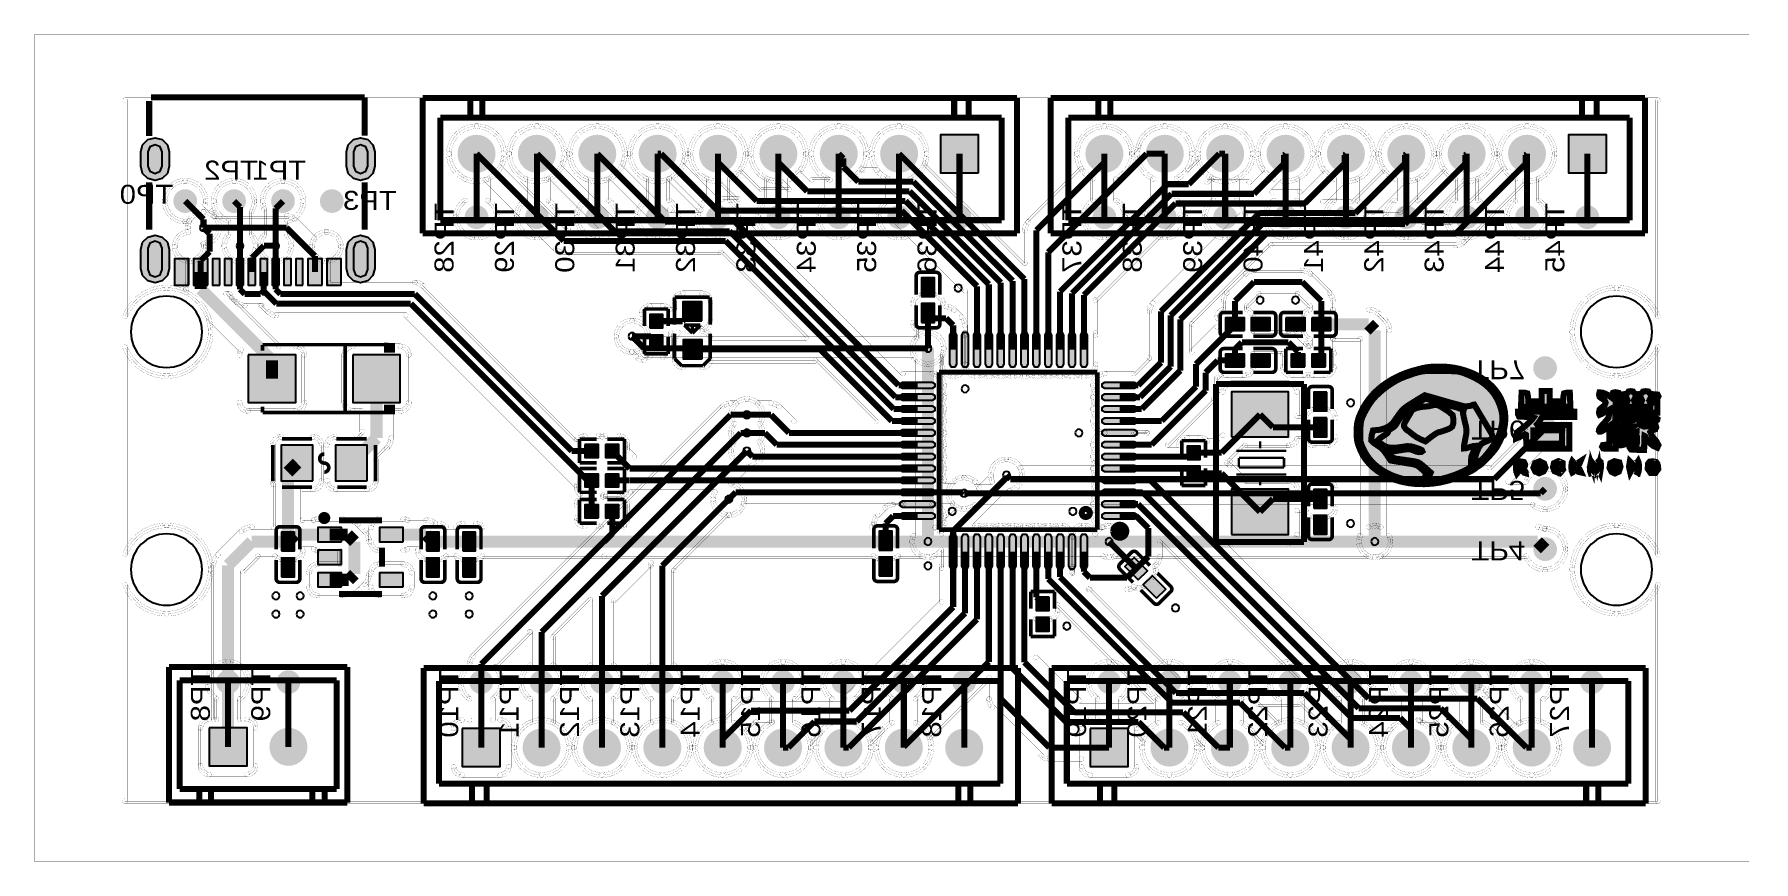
# Model space of a CAD drawing. Header units: millimetres. Extents: x -3.6 to 68.8, y -2.3 to 32.5.
import ezdxf
from ezdxf.enums import TextEntityAlignment as Align

# ---------------------------------------------------------------- set-up
doc = ezdxf.new("R2010")
doc.units = ezdxf.units.MM
for name, color, linetype, true_color in [('Bottom Layer', 7, 'Continuous', 0x0000ff), ('Bottom Silkscreen Layer', 7, 'Continuous', 0x66cc33), ('Hole Layer', 7, 'Continuous', 0x222222), ('Top Layer', 7, 'Continuous', 0xff0000), ('Top Silkscreen Layer', 7, 'Continuous', 0xffcc00)]:
    doc.layers.add(name, color=color, linetype=linetype, true_color=true_color)
doc.styles.get("Standard").update_dxf_attribs({"font": 'arial.ttf'})

msp = doc.modelspace()

# ---------------------------------------------------------------- texts
at = {"layer": 'Bottom Silkscreen Layer', "text_generation_flag": 2, "width": 1.1}
for s, p in [('TP2', (5.842, 26.162)), ('TP1', (7.874, 26.162)), ('TP0', (2.286, 25.146)), ('TP3', (11.684, 24.892))]:
    msp.add_text(s, height=0.8001, dxfattribs=at).set_placement(p, align=Align.BOTTOM_LEFT)
for s, rotation, p in [('TP28', 90, (14.315, 25.424)), ('TP29', 90, (16.855, 25.424)), ('TP30', 90, (19.395, 25.424)), ('TP31', 90, (21.935, 25.424)), ('TP32', 90, (24.475, 25.424)), ('TP33', 90, (27.015, 25.424)), ('TP34', 90, (29.555, 25.424)), ('TP35', 90, (32.095, 25.424)), ('TP36', 90, (34.635, 25.424)), ('TP37', 90, (40.731, 25.424)), ('TP38', 90, (43.271, 25.424)), ('TP39', 90, (45.811, 25.424)), ('TP40', 90, (48.351, 25.424)), ('TP41', 90, (50.891, 25.424)), ('TP42', 90, (53.431, 25.424)), ('TP43', 90, (55.971, 25.424)), ('TP44', 90, (58.511, 25.424)), ('TP45', 90, (61.051, 25.424)), ('TP7', 180, (56.902, 19.048)), ('TP6', 180, (56.902, 16.508)), ('TP5', 180, (56.902, 13.968)), ('TP4', 180, (56.902, 11.428)), ('TP8', 90, (4.064, 5.866)), ('TP9', 90, (6.604, 5.866)), ('TP10', 90, (14.511, 5.866)), ('TP11', 90, (17.051, 5.866)), ('TP12', 90, (19.591, 5.866)), ('TP13', 90, (22.131, 5.866)), ('TP14', 90, (24.671, 5.866)), ('TP15', 90, (27.211, 5.866)), ('TP16', 90, (29.751, 5.866)), ('TP17', 90, (32.291, 5.866)), ('TP18', 90, (34.831, 5.866)), ('TP19', 90, (40.927, 5.866)), ('TP20', 90, (43.467, 5.866)), ('TP21', 90, (46.007, 5.866)), ('TP22', 90, (48.547, 5.866)), ('TP23', 90, (51.088, 5.866)), ('TP24', 90, (53.628, 5.866)), ('TP25', 90, (56.168, 5.866)), ('TP26', 90, (58.708, 5.866)), ('TP27', 90, (61.248, 5.866))]:
    msp.add_text(s, height=0.8001, rotation=rotation, dxfattribs=at).set_placement(p, align=Align.BOTTOM_LEFT)

# ---------------------------------------------------------------- hatches: boundary and pattern name
at = {"layer": 'Bottom Layer'}
for points in [[(14.243, 27.492, 1), (15.843, 27.492, 1)], [(16.783, 27.492, 1), (18.383, 27.492, 1)], [(19.323, 27.492, 1), (20.923, 27.492, 1)], [(21.863, 27.492, 1), (23.463, 27.492, 1)], [(24.403, 27.492, 1), (26.003, 27.492, 1)], [(26.943, 27.492, 1), (28.543, 27.492, 1)], [(29.483, 27.492, 1), (31.083, 27.492, 1)], [(32.023, 27.492, 1), (33.623, 27.492, 1)], [(36.163, 26.692), (36.163, 28.292), (34.563, 28.292), (34.563, 26.692)], [(40.659, 27.492, 1), (42.259, 27.492, 1)], [(43.199, 27.492, 1), (44.799, 27.492, 1)], [(45.739, 27.492, 1), (47.339, 27.492, 1)], [(48.279, 27.492, 1), (49.879, 27.492, 1)], [(50.819, 27.492, 1), (52.419, 27.492, 1)], [(53.359, 27.492, 1), (54.959, 27.492, 1)], [(55.899, 27.492, 1), (57.499, 27.492, 1)], [(58.439, 27.492, 1), (60.039, 27.492, 1)], [(62.579, 26.692), (62.579, 28.292), (60.979, 28.292), (60.979, 26.692)], [(0.917, 27.567), (0.997, 27.867), (1.217, 28.087), (1.517, 28.167), (1.817, 28.087), (2.037, 27.867), (2.117, 27.567), (2.117, 26.967), (2.037, 26.667), (1.817, 26.447), (1.517, 26.367), (1.217, 26.447), (0.997, 26.667), (0.917, 26.967)], [(9.567, 27.567), (9.647, 27.867), (9.867, 28.087), (10.167, 28.167), (10.467, 28.087), (10.687, 27.867), (10.767, 27.567), (10.767, 26.967), (10.687, 26.667), (10.467, 26.447), (10.167, 26.367), (9.867, 26.447), (9.647, 26.667), (9.567, 26.967)], [(2.287, 25.5, 1), (3.287, 25.5, 1)], [(4.344, 25.5, 1), (5.344, 25.5, 1)], [(6.4, 25.5, 1), (7.4, 25.5, 1)], [(8.456, 25.5, 1), (9.456, 25.5, 1)], [(14.543, 24.823, 1), (15.543, 24.823, 1)], [(17.083, 24.823, 1), (18.083, 24.823, 1)], [(19.623, 24.823, 1), (20.623, 24.823, 1)], [(22.163, 24.823, 1), (23.163, 24.823, 1)], [(24.703, 24.823, 1), (25.703, 24.823, 1)], [(27.243, 24.823, 1), (28.243, 24.823, 1)], [(29.783, 24.823, 1), (30.783, 24.823, 1)], [(32.323, 24.823, 1), (33.323, 24.823, 1)], [(34.863, 24.823, 1), (35.863, 24.823, 1)], [(40.959, 24.823, 1), (41.959, 24.823, 1)], [(43.499, 24.823, 1), (44.499, 24.823, 1)], [(46.039, 24.823, 1), (47.039, 24.823, 1)], [(48.579, 24.823, 1), (49.579, 24.823, 1)], [(51.119, 24.823, 1), (52.119, 24.823, 1)], [(53.659, 24.823, 1), (54.659, 24.823, 1)], [(56.199, 24.823, 1), (57.199, 24.823, 1)], [(58.739, 24.823, 1), (59.739, 24.823, 1)], [(61.279, 24.823, 1), (62.279, 24.823, 1)], [(0.917, 23.467), (0.997, 23.767), (1.217, 23.987), (1.517, 24.067), (1.817, 23.987), (2.037, 23.767), (2.117, 23.467), (2.117, 22.667), (2.037, 22.367), (1.817, 22.147), (1.517, 22.067), (1.217, 22.147), (0.997, 22.367), (0.917, 22.667)], [(9.567, 23.467), (9.647, 23.767), (9.867, 23.987), (10.167, 24.067), (10.467, 23.987), (10.687, 23.767), (10.767, 23.467), (10.767, 22.667), (10.687, 22.367), (10.467, 22.147), (10.167, 22.067), (9.867, 22.147), (9.647, 22.367), (9.567, 22.667)], [(59.5, 18.476, 1), (60.5, 18.476, 1)], [(59.5, 15.936, 1), (60.5, 15.936, 1)], [(59.5, 13.396, 1), (60.5, 13.396, 1)], [(59.5, 10.856, 1), (60.5, 10.856, 1)], [(4.091, 5.265, 1), (5.091, 5.265, 1)], [(6.631, 5.265, 1), (7.631, 5.265, 1)], [(14.74, 5.265, 1), (15.74, 5.265, 1)], [(17.28, 5.265, 1), (18.28, 5.265, 1)], [(19.82, 5.265, 1), (20.82, 5.265, 1)], [(22.36, 5.265, 1), (23.36, 5.265, 1)], [(24.9, 5.265, 1), (25.9, 5.265, 1)], [(27.44, 5.265, 1), (28.44, 5.265, 1)], [(29.98, 5.265, 1), (30.98, 5.265, 1)], [(32.52, 5.265, 1), (33.52, 5.265, 1)], [(35.06, 5.265, 1), (36.06, 5.265, 1)], [(41.156, 5.265, 1), (42.156, 5.265, 1)], [(43.696, 5.265, 1), (44.696, 5.265, 1)], [(46.236, 5.265, 1), (47.236, 5.265, 1)], [(48.776, 5.265, 1), (49.776, 5.265, 1)], [(51.316, 5.265, 1), (52.316, 5.265, 1)], [(53.856, 5.265, 1), (54.856, 5.265, 1)], [(56.396, 5.265, 1), (57.396, 5.265, 1)], [(58.936, 5.265, 1), (59.936, 5.265, 1)], [(61.476, 5.265, 1), (62.476, 5.265, 1)], [(3.791, 3.34), (3.791, 1.74), (5.391, 1.74), (5.391, 3.34)], [(6.331, 2.54, 1), (7.931, 2.54, 1)], [(14.44, 3.311), (14.44, 1.711), (16.04, 1.711), (16.04, 3.311)], [(16.98, 2.51, 1), (18.58, 2.51, 1)], [(19.52, 2.51, 1), (21.12, 2.51, 1)], [(22.06, 2.51, 1), (23.66, 2.51, 1)], [(24.6, 2.51, 1), (26.2, 2.51, 1)], [(27.14, 2.51, 1), (28.74, 2.51, 1)], [(29.68, 2.51, 1), (31.28, 2.51, 1)], [(32.22, 2.51, 1), (33.82, 2.51, 1)], [(34.76, 2.51, 1), (36.36, 2.51, 1)], [(40.856, 3.311), (40.856, 1.711), (42.456, 1.711), (42.456, 3.311)], [(43.396, 2.51, 1), (44.996, 2.51, 1)], [(45.936, 2.51, 1), (47.536, 2.51, 1)], [(48.476, 2.51, 1), (50.076, 2.51, 1)], [(51.016, 2.51, 1), (52.616, 2.51, 1)], [(53.556, 2.51, 1), (55.156, 2.51, 1)], [(56.096, 2.51, 1), (57.696, 2.51, 1)], [(58.636, 2.51, 1), (60.236, 2.51, 1)], [(61.176, 2.51, 1), (62.776, 2.51, 1)]]:
    msp.add_hatch(color=256, dxfattribs=at).paths.add_polyline_path(points)
at = {"layer": 'Hole Layer'}
for points in [[(1.817, 27.567), (1.729, 27.779), (1.517, 27.867), (1.305, 27.779), (1.217, 27.567), (1.217, 26.967), (1.305, 26.755), (1.517, 26.667), (1.729, 26.755), (1.817, 26.967)], [(10.467, 27.567), (10.379, 27.779), (10.167, 27.867), (9.955, 27.779), (9.867, 27.567), (9.867, 26.967), (9.955, 26.755), (10.167, 26.667), (10.379, 26.755), (10.467, 26.967)], [(14.543, 27.492, 1), (15.543, 27.492, 1)], [(17.083, 27.492, 1), (18.083, 27.492, 1)], [(19.623, 27.492, 1), (20.623, 27.492, 1)], [(22.163, 27.492, 1), (23.163, 27.492, 1)], [(24.703, 27.492, 1), (25.703, 27.492, 1)], [(27.243, 27.492, 1), (28.243, 27.492, 1)], [(29.783, 27.492, 1), (30.783, 27.492, 1)], [(32.323, 27.492, 1), (33.323, 27.492, 1)], [(34.863, 27.492, 1), (35.863, 27.492, 1)], [(40.959, 27.492, 1), (41.959, 27.492, 1)], [(43.499, 27.492, 1), (44.499, 27.492, 1)], [(46.039, 27.492, 1), (47.039, 27.492, 1)], [(48.579, 27.492, 1), (49.579, 27.492, 1)], [(51.119, 27.492, 1), (52.119, 27.492, 1)], [(53.659, 27.492, 1), (54.659, 27.492, 1)], [(56.199, 27.492, 1), (57.199, 27.492, 1)], [(58.739, 27.492, 1), (59.739, 27.492, 1)], [(61.279, 27.492, 1), (62.279, 27.492, 1)], [(1.817, 23.517), (1.729, 23.729), (1.517, 23.817), (1.305, 23.729), (1.217, 23.517), (1.217, 22.617), (1.305, 22.405), (1.517, 22.317), (1.729, 22.405), (1.817, 22.617)], [(10.467, 23.517), (10.379, 23.729), (10.167, 23.817), (9.955, 23.729), (9.867, 23.517), (9.867, 22.617), (9.955, 22.405), (10.167, 22.317), (10.379, 22.405), (10.467, 22.617)], [(4.091, 2.54, 1), (5.091, 2.54, 1)], [(6.631, 2.54, 1), (7.631, 2.54, 1)], [(14.74, 2.511, 1), (15.74, 2.511, 1)], [(17.28, 2.51, 1), (18.28, 2.51, 1)], [(19.82, 2.51, 1), (20.82, 2.51, 1)], [(22.36, 2.51, 1), (23.36, 2.51, 1)], [(24.9, 2.51, 1), (25.9, 2.51, 1)], [(27.44, 2.51, 1), (28.44, 2.51, 1)], [(29.98, 2.51, 1), (30.98, 2.51, 1)], [(32.52, 2.51, 1), (33.52, 2.51, 1)], [(35.06, 2.51, 1), (36.06, 2.51, 1)], [(41.156, 2.511, 1), (42.156, 2.511, 1)], [(43.696, 2.51, 1), (44.696, 2.51, 1)], [(46.236, 2.51, 1), (47.236, 2.51, 1)], [(48.776, 2.51, 1), (49.776, 2.51, 1)], [(51.316, 2.51, 1), (52.316, 2.51, 1)], [(53.856, 2.51, 1), (54.856, 2.51, 1)], [(56.396, 2.51, 1), (57.396, 2.51, 1)], [(58.936, 2.51, 1), (59.936, 2.51, 1)], [(61.476, 2.51, 1), (62.476, 2.51, 1)]]:
    msp.add_hatch(color=256, dxfattribs=at).paths.add_polyline_path(points)
at = {"layer": 'Top Layer'}
for points in [[(14.243, 27.492, 1), (15.843, 27.492, 1)], [(16.783, 27.492, 1), (18.383, 27.492, 1)], [(19.323, 27.492, 1), (20.923, 27.492, 1)], [(21.863, 27.492, 1), (23.463, 27.492, 1)], [(24.403, 27.492, 1), (26.003, 27.492, 1)], [(26.943, 27.492, 1), (28.543, 27.492, 1)], [(29.483, 27.492, 1), (31.083, 27.492, 1)], [(32.023, 27.492, 1), (33.623, 27.492, 1)], [(36.163, 26.692), (36.163, 28.292), (34.563, 28.292), (34.563, 26.692)], [(40.659, 27.492, 1), (42.259, 27.492, 1)], [(43.199, 27.492, 1), (44.799, 27.492, 1)], [(45.739, 27.492, 1), (47.339, 27.492, 1)], [(48.279, 27.492, 1), (49.879, 27.492, 1)], [(50.819, 27.492, 1), (52.419, 27.492, 1)], [(53.359, 27.492, 1), (54.959, 27.492, 1)], [(55.899, 27.492, 1), (57.499, 27.492, 1)], [(58.439, 27.492, 1), (60.039, 27.492, 1)], [(62.579, 26.692), (62.579, 28.292), (60.979, 28.292), (60.979, 26.692)], [(0.917, 27.567), (0.997, 27.867), (1.217, 28.087), (1.517, 28.167), (1.817, 28.087), (2.037, 27.867), (2.117, 27.567), (2.117, 26.967), (2.037, 26.667), (1.817, 26.447), (1.517, 26.367), (1.217, 26.447), (0.997, 26.667), (0.917, 26.967)], [(9.567, 27.567), (9.647, 27.867), (9.867, 28.087), (10.167, 28.167), (10.467, 28.087), (10.687, 27.867), (10.767, 27.567), (10.767, 26.967), (10.687, 26.667), (10.467, 26.447), (10.167, 26.367), (9.867, 26.447), (9.647, 26.667), (9.567, 26.967)], [(0.917, 23.467), (0.997, 23.767), (1.217, 23.987), (1.517, 24.067), (1.817, 23.987), (2.037, 23.767), (2.117, 23.467), (2.117, 22.667), (2.037, 22.367), (1.817, 22.147), (1.517, 22.067), (1.217, 22.147), (0.997, 22.367), (0.917, 22.667)], [(9.567, 23.467), (9.647, 23.767), (9.867, 23.987), (10.167, 24.067), (10.467, 23.987), (10.687, 23.767), (10.767, 23.467), (10.767, 22.667), (10.687, 22.367), (10.467, 22.147), (10.167, 22.067), (9.867, 22.147), (9.647, 22.367), (9.567, 22.667)], [(2.942, 21.967), (2.942, 23.067), (2.342, 23.067), (2.342, 21.967)], [(3.742, 21.967), (3.742, 23.067), (3.142, 23.067), (3.142, 21.967)], [(4.242, 21.967), (4.242, 23.067), (3.942, 23.067), (3.942, 21.967)], [(4.742, 21.967), (4.742, 23.067), (4.442, 23.067), (4.442, 21.967)], [(5.242, 21.967), (5.242, 23.067), (4.942, 23.067), (4.942, 21.967)], [(5.742, 21.967), (5.742, 23.067), (5.442, 23.067), (5.442, 21.967)], [(6.242, 21.967), (6.242, 23.067), (5.942, 23.067), (5.942, 21.967)], [(6.742, 21.967), (6.742, 23.067), (6.442, 23.067), (6.442, 21.967)], [(7.242, 21.967), (7.242, 23.067), (6.942, 23.067), (6.942, 21.967)], [(7.742, 21.967), (7.742, 23.067), (7.442, 23.067), (7.442, 21.967)], [(8.542, 21.967), (8.542, 23.067), (7.942, 23.067), (7.942, 21.967)], [(9.342, 21.967), (9.342, 23.067), (8.742, 23.067), (8.742, 21.967)], [(33.766, 21.486), (34.306, 21.486), (34.306, 22.276), (33.766, 22.276)], [(24.527, 20.466), (24.527, 21.266), (23.727, 21.266), (23.727, 20.466)], [(33.766, 20.396), (34.306, 20.396), (34.306, 21.186), (33.766, 21.186)], [(22.336, 20.166), (22.876, 20.166), (22.876, 20.732), (22.336, 20.732)], [(47.348, 20.05), (47.348, 20.59), (46.558, 20.59), (46.558, 20.05)], [(48.438, 20.05), (48.438, 20.59), (47.648, 20.59), (47.648, 20.05)], [(49.098, 20.59), (49.098, 20.05), (49.888, 20.05), (49.888, 20.59)], [(50.188, 20.59), (50.188, 20.05), (50.978, 20.05), (50.978, 20.59)], [(22.336, 19.301), (22.876, 19.301), (22.876, 19.866), (22.336, 19.866)], [(24.533, 18.866), (24.533, 19.666), (23.733, 19.666), (23.733, 18.866)], [(35.231, 18.635), (35.163, 18.518), (35.028, 18.518), (34.961, 18.635), (34.961, 19.865), (35.028, 19.982), (35.163, 19.982), (35.231, 19.865)], [(35.731, 18.635), (35.664, 18.518), (35.529, 18.518), (35.461, 18.635), (35.461, 19.865), (35.529, 19.982), (35.664, 19.982), (35.731, 19.865)], [(36.231, 18.635), (36.163, 18.518), (36.028, 18.518), (35.961, 18.635), (35.961, 19.865), (36.028, 19.982), (36.163, 19.982), (36.231, 19.865)], [(36.731, 18.635), (36.664, 18.518), (36.529, 18.518), (36.461, 18.635), (36.461, 19.865), (36.529, 19.982), (36.664, 19.982), (36.731, 19.865)], [(37.231, 18.635), (37.163, 18.518), (37.028, 18.518), (36.961, 18.635), (36.961, 19.865), (37.028, 19.982), (37.163, 19.982), (37.231, 19.865)], [(37.731, 18.635), (37.664, 18.518), (37.529, 18.518), (37.461, 18.635), (37.461, 19.865), (37.529, 19.982), (37.664, 19.982), (37.731, 19.865)], [(38.231, 18.635), (38.163, 18.518), (38.028, 18.518), (37.961, 18.635), (37.961, 19.865), (38.028, 19.982), (38.163, 19.982), (38.231, 19.865)], [(38.731, 18.635), (38.664, 18.518), (38.529, 18.518), (38.461, 18.635), (38.461, 19.865), (38.529, 19.982), (38.664, 19.982), (38.731, 19.865)], [(39.231, 18.635), (39.163, 18.518), (39.028, 18.518), (38.961, 18.635), (38.961, 19.865), (39.028, 19.982), (39.163, 19.982), (39.231, 19.865)], [(39.731, 18.635), (39.664, 18.518), (39.529, 18.518), (39.461, 18.635), (39.461, 19.865), (39.529, 19.982), (39.664, 19.982), (39.731, 19.865)], [(40.231, 18.635), (40.163, 18.518), (40.028, 18.518), (39.961, 18.635), (39.961, 19.865), (40.028, 19.982), (40.163, 19.982), (40.231, 19.865)], [(40.731, 18.635), (40.664, 18.518), (40.529, 18.518), (40.461, 18.635), (40.461, 19.865), (40.529, 19.982), (40.664, 19.982), (40.731, 19.865)], [(5.436, 19.034), (5.436, 17.034), (7.436, 17.034), (7.436, 19.034)], [(9.836, 19.034), (9.836, 17.034), (11.836, 17.034), (11.836, 19.034)], [(47.348, 18.526), (47.348, 19.066), (46.558, 19.066), (46.558, 18.526)], [(48.438, 18.526), (48.438, 19.066), (47.648, 19.066), (47.648, 18.526)], [(49.888, 18.526), (49.888, 19.066), (49.322, 19.066), (49.322, 18.526)], [(50.754, 18.526), (50.754, 19.066), (50.188, 19.066), (50.188, 18.526)], [(34.211, 17.885), (34.328, 17.818), (34.328, 17.683), (34.211, 17.615), (32.981, 17.615), (32.864, 17.683), (32.864, 17.818), (32.981, 17.885)], [(34.211, 17.385), (34.328, 17.317), (34.328, 17.182), (34.211, 17.115), (32.981, 17.115), (32.864, 17.182), (32.864, 17.317), (32.981, 17.385)], [(42.711, 17.885), (42.828, 17.818), (42.828, 17.683), (42.711, 17.615), (41.481, 17.615), (41.364, 17.683), (41.364, 17.818), (41.481, 17.885)], [(42.711, 17.385), (42.828, 17.317), (42.828, 17.182), (42.711, 17.115), (41.481, 17.115), (41.364, 17.182), (41.364, 17.317), (41.481, 17.385)], [(46.806, 15.578), (49.206, 15.578), (49.206, 17.478), (46.806, 17.478)], [(50.816, 17.468), (50.276, 17.468), (50.276, 16.678), (50.816, 16.678)], [(34.211, 16.885), (34.328, 16.818), (34.328, 16.683), (34.211, 16.615), (32.981, 16.615), (32.864, 16.683), (32.864, 16.818), (32.981, 16.885)], [(42.711, 16.885), (42.828, 16.818), (42.828, 16.683), (42.711, 16.615), (41.481, 16.615), (41.364, 16.683), (41.364, 16.818), (41.481, 16.885)], [(34.211, 16.385), (34.328, 16.317), (34.328, 16.182), (34.211, 16.115), (32.981, 16.115), (32.864, 16.182), (32.864, 16.317), (32.981, 16.385)], [(42.711, 16.385), (42.828, 16.317), (42.828, 16.182), (42.711, 16.115), (41.481, 16.115), (41.364, 16.182), (41.364, 16.317), (41.481, 16.385)], [(50.816, 16.378), (50.276, 16.378), (50.276, 15.588), (50.816, 15.588)], [(8.161, 13.728), (8.161, 15.228), (6.826, 15.228), (6.826, 13.728)], [(10.446, 13.728), (10.446, 15.228), (9.111, 15.228), (9.111, 13.728)], [(19.604, 15.256), (19.604, 14.716), (20.17, 14.716), (20.17, 15.256)], [(20.47, 15.256), (20.47, 14.716), (21.036, 14.716), (21.036, 15.256)], [(34.211, 15.885), (34.328, 15.818), (34.328, 15.683), (34.211, 15.615), (32.981, 15.615), (32.864, 15.683), (32.864, 15.818), (32.981, 15.885)], [(34.211, 15.385), (34.328, 15.317), (34.328, 15.182), (34.211, 15.115), (32.981, 15.115), (32.864, 15.182), (32.864, 15.317), (32.981, 15.385)], [(42.711, 15.885), (42.828, 15.818), (42.828, 15.683), (42.711, 15.615), (41.481, 15.615), (41.364, 15.683), (41.364, 15.818), (41.481, 15.885)], [(42.711, 15.385), (42.828, 15.317), (42.828, 15.182), (42.711, 15.115), (41.481, 15.115), (41.364, 15.182), (41.364, 15.317), (41.481, 15.385)], [(44.942, 14.628), (45.482, 14.628), (45.482, 15.194), (44.942, 15.194)], [(34.211, 14.885), (34.328, 14.818), (34.328, 14.683), (34.211, 14.615), (32.981, 14.615), (32.864, 14.683), (32.864, 14.818), (32.981, 14.885)], [(42.711, 14.885), (42.828, 14.818), (42.828, 14.683), (42.711, 14.615), (41.481, 14.615), (41.364, 14.683), (41.364, 14.818), (41.481, 14.885)], [(19.605, 14.017), (19.605, 13.477), (20.171, 13.477), (20.171, 14.017)], [(20.471, 14.017), (20.471, 13.477), (21.036, 13.477), (21.036, 14.017)], [(34.211, 14.385), (34.328, 14.317), (34.328, 14.182), (34.211, 14.115), (32.981, 14.115), (32.864, 14.182), (32.864, 14.317), (32.981, 14.385)], [(34.211, 13.885), (34.328, 13.818), (34.328, 13.683), (34.211, 13.615), (32.981, 13.615), (32.864, 13.683), (32.864, 13.818), (32.981, 13.885)], [(42.711, 14.385), (42.828, 14.317), (42.828, 14.182), (42.711, 14.115), (41.481, 14.115), (41.364, 14.182), (41.364, 14.317), (41.481, 14.385)], [(42.711, 13.885), (42.828, 13.818), (42.828, 13.683), (42.711, 13.615), (41.481, 13.615), (41.364, 13.683), (41.364, 13.818), (41.481, 13.885)], [(44.942, 13.762), (45.482, 13.762), (45.482, 14.328), (44.942, 14.328)], [(34.211, 13.385), (34.328, 13.317), (34.328, 13.182), (34.211, 13.115), (32.981, 13.115), (32.864, 13.182), (32.864, 13.317), (32.981, 13.385)], [(42.711, 13.385), (42.828, 13.317), (42.828, 13.182), (42.711, 13.115), (41.481, 13.115), (41.364, 13.182), (41.364, 13.317), (41.481, 13.385)], [(46.806, 11.478), (49.206, 11.478), (49.206, 13.378), (46.806, 13.378)], [(50.276, 12.578), (50.816, 12.578), (50.816, 13.368), (50.276, 13.368)], [(20.17, 12.176), (20.17, 12.716), (19.604, 12.716), (19.604, 12.176)], [(21.036, 12.176), (21.036, 12.716), (20.47, 12.716), (20.47, 12.176)], [(34.211, 12.885), (34.328, 12.818), (34.328, 12.683), (34.211, 12.615), (32.981, 12.615), (32.864, 12.683), (32.864, 12.818), (32.981, 12.885)], [(34.211, 12.385), (34.328, 12.317), (34.328, 12.182), (34.211, 12.115), (32.981, 12.115), (32.864, 12.182), (32.864, 12.317), (32.981, 12.385)], [(42.711, 12.885), (42.828, 12.818), (42.828, 12.683), (42.711, 12.615), (41.481, 12.615), (41.364, 12.683), (41.364, 12.818), (41.481, 12.885)], [(42.711, 12.385), (42.828, 12.317), (42.828, 12.182), (42.711, 12.115), (41.481, 12.115), (41.364, 12.182), (41.364, 12.317), (41.481, 12.385)], [(9.36, 11.166), (9.36, 11.766), (8.36, 11.766), (8.36, 11.166)], [(11.96, 11.166), (11.96, 11.766), (10.96, 11.766), (10.96, 11.166)], [(31.988, 10.818), (32.528, 10.818), (32.528, 11.608), (31.988, 11.608)], [(50.276, 11.488), (50.816, 11.488), (50.816, 12.278), (50.276, 12.278)], [(6.842, 10.78), (7.382, 10.78), (7.382, 11.57), (6.842, 11.57)], [(12.938, 10.78), (13.478, 10.78), (13.478, 11.57), (12.938, 11.57)], [(14.462, 10.78), (15.002, 10.78), (15.002, 11.57), (14.462, 11.57)], [(35.231, 10.135), (35.163, 10.018), (35.028, 10.018), (34.961, 10.135), (34.961, 11.365), (35.028, 11.482), (35.163, 11.482), (35.231, 11.365)], [(35.731, 10.135), (35.664, 10.018), (35.529, 10.018), (35.461, 10.135), (35.461, 11.365), (35.529, 11.482), (35.664, 11.482), (35.731, 11.365)], [(36.231, 10.135), (36.163, 10.018), (36.028, 10.018), (35.961, 10.135), (35.961, 11.365), (36.028, 11.482), (36.163, 11.482), (36.231, 11.365)], [(36.731, 10.135), (36.664, 10.018), (36.529, 10.018), (36.461, 10.135), (36.461, 11.365), (36.529, 11.482), (36.664, 11.482), (36.731, 11.365)], [(37.231, 10.135), (37.163, 10.018), (37.028, 10.018), (36.961, 10.135), (36.961, 11.365), (37.028, 11.482), (37.163, 11.482), (37.231, 11.365)], [(37.731, 10.135), (37.664, 10.018), (37.529, 10.018), (37.461, 10.135), (37.461, 11.365), (37.529, 11.482), (37.664, 11.482), (37.731, 11.365)], [(38.231, 10.135), (38.163, 10.018), (38.028, 10.018), (37.961, 10.135), (37.961, 11.365), (38.028, 11.482), (38.163, 11.482), (38.231, 11.365)], [(38.731, 10.135), (38.664, 10.018), (38.529, 10.018), (38.461, 10.135), (38.461, 11.365), (38.529, 11.482), (38.664, 11.482), (38.731, 11.365)], [(39.231, 10.135), (39.163, 10.018), (39.028, 10.018), (38.961, 10.135), (38.961, 11.365), (39.028, 11.482), (39.163, 11.482), (39.231, 11.365)], [(39.731, 10.135), (39.664, 10.018), (39.529, 10.018), (39.461, 10.135), (39.461, 11.365), (39.529, 11.482), (39.664, 11.482), (39.731, 11.365)], [(40.231, 10.135), (40.163, 10.018), (40.028, 10.018), (39.961, 10.135), (39.961, 11.365), (40.028, 11.482), (40.163, 11.482), (40.231, 11.365)], [(40.731, 10.135), (40.664, 10.018), (40.529, 10.018), (40.461, 10.135), (40.461, 11.365), (40.529, 11.482), (40.664, 11.482), (40.731, 11.365)], [(6.842, 9.69), (7.382, 9.69), (7.382, 10.48), (6.842, 10.48)], [(9.36, 10.216), (9.36, 10.816), (8.36, 10.816), (8.36, 10.216)], [(12.938, 9.69), (13.478, 9.69), (13.478, 10.48), (12.938, 10.48)], [(14.462, 9.69), (15.002, 9.69), (15.002, 10.48), (14.462, 10.48)], [(31.988, 9.728), (32.528, 9.728), (32.528, 10.518), (31.988, 10.518)], [(42.883, 9.567), (43.265, 9.949), (42.706, 10.508), (42.324, 10.126)], [(9.36, 9.266), (9.36, 9.866), (8.36, 9.866), (8.36, 9.266)], [(11.96, 9.266), (11.96, 9.866), (10.96, 9.866), (10.96, 9.266)], [(43.654, 8.796), (44.036, 9.178), (43.477, 9.737), (43.095, 9.355)], [(39.132, 8.844), (38.592, 8.844), (38.592, 8.278), (39.132, 8.278)], [(39.132, 7.978), (38.592, 7.978), (38.592, 7.412), (39.132, 7.412)], [(3.791, 3.34), (3.791, 1.74), (5.391, 1.74), (5.391, 3.34)], [(6.331, 2.54, 1), (7.931, 2.54, 1)], [(14.44, 3.311), (14.44, 1.711), (16.04, 1.711), (16.04, 3.311)], [(16.98, 2.51, 1), (18.58, 2.51, 1)], [(19.52, 2.51, 1), (21.12, 2.51, 1)], [(22.06, 2.51, 1), (23.66, 2.51, 1)], [(24.6, 2.51, 1), (26.2, 2.51, 1)], [(27.14, 2.51, 1), (28.74, 2.51, 1)], [(29.68, 2.51, 1), (31.28, 2.51, 1)], [(32.22, 2.51, 1), (33.82, 2.51, 1)], [(34.76, 2.51, 1), (36.36, 2.51, 1)], [(40.856, 3.311), (40.856, 1.711), (42.456, 1.711), (42.456, 3.311)], [(43.396, 2.51, 1), (44.996, 2.51, 1)], [(45.936, 2.51, 1), (47.536, 2.51, 1)], [(48.476, 2.51, 1), (50.076, 2.51, 1)], [(51.016, 2.51, 1), (52.616, 2.51, 1)], [(53.556, 2.51, 1), (55.156, 2.51, 1)], [(56.096, 2.51, 1), (57.696, 2.51, 1)], [(58.636, 2.51, 1), (60.236, 2.51, 1)], [(61.176, 2.51, 1), (62.776, 2.51, 1)]]:
    msp.add_hatch(color=256, dxfattribs=at).paths.add_polyline_path(points)
at = {"layer": 'Top Silkscreen Layer'}
for points in [[(11.148, 19.13), (11.149, 19.537), (11.609, 19.532), (11.605, 19.13)], [(54.848, 18.476), (54.373, 18.35), (54.149, 18.272), (53.935, 18.186), (53.73, 18.09), (53.536, 17.985), (53.351, 17.872), (53.177, 17.75), (53.014, 17.619), (52.862, 17.481), (52.721, 17.334), (52.592, 17.179), (52.474, 17.017), (52.368, 16.848), (52.274, 16.671), (52.193, 16.487), (52.131, 16.318), (52.094, 16.167), (52.076, 16.004), (52.07, 15.794), (52.074, 15.577), (52.093, 15.412), (52.135, 15.253), (52.21, 15.058), (52.267, 14.93), (52.333, 14.808), (52.407, 14.691), (52.489, 14.579), (52.578, 14.473), (52.674, 14.373), (52.778, 14.278), (52.888, 14.189), (53.004, 14.106), (53.125, 14.028), (53.253, 13.957), (53.385, 13.892), (53.664, 13.779), (53.959, 13.693), (54.268, 13.632), (54.588, 13.598), (54.916, 13.591), (55.25, 13.612), (55.587, 13.662), (55.923, 13.74), (56.258, 13.849), (56.586, 13.989), (56.915, 14.158), (57.028, 14.226), (57.086, 14.271), (57.142, 14.322), (57.194, 14.344), (57.325, 14.44), (57.556, 14.665), (57.795, 14.924), (57.95, 15.123), (58.083, 15.364), (58.137, 15.478), (58.183, 15.591), (58.222, 15.703), (58.255, 15.817), (58.281, 15.933), (58.302, 16.054), (58.323, 16.262), (58.323, 16.466), (58.304, 16.663), (58.264, 16.854), (58.206, 17.038), (58.129, 17.214), (58.033, 17.382), (57.919, 17.542), (57.788, 17.692), (57.64, 17.832), (57.476, 17.962), (57.295, 18.081), (57.098, 18.189), (56.887, 18.285), (56.66, 18.368), (56.419, 18.438), (56.231, 18.479), (56.034, 18.51), (55.831, 18.531), (55.625, 18.541), (55.42, 18.541), (55.22, 18.53), (55.028, 18.508)], [(56.737, 18.201), (57.006, 18.079), (57.244, 17.945), (57.353, 17.874), (57.454, 17.799), (57.549, 17.72), (57.637, 17.638), (57.718, 17.552), (57.793, 17.461), (57.862, 17.366), (57.926, 17.267), (57.983, 17.163), (58.035, 17.054), (58.082, 16.939), (58.124, 16.82), (58.162, 16.685), (58.188, 16.556), (58.202, 16.429), (58.204, 16.301), (58.193, 16.171), (58.17, 16.035), (58.134, 15.89), (58.086, 15.734), (58.015, 15.562), (57.918, 15.377), (57.8, 15.187), (57.669, 15.002), (57.53, 14.829), (57.39, 14.678), (57.256, 14.556), (57.134, 14.473), (57.061, 14.462), (57.048, 14.608), (57.075, 14.78), (57.143, 14.984), (57.232, 15.171), (57.322, 15.291), (57.434, 15.352), (57.615, 15.426), (57.818, 15.537), (57.744, 15.721), (57.349, 16.379), (57.017, 16.939), (56.972, 16.934), (56.885, 16.893), (56.647, 16.855), (56.034, 17.017), (55.268, 17.239), (54.934, 17.332), (54.708, 17.198), (54.213, 16.89), (54.112, 16.815), (54.03, 16.744), (53.96, 16.671), (53.896, 16.592), (53.831, 16.5), (53.611, 16.191), (53.567, 16.134), (53.439, 16.032), (53.253, 15.942), (53.056, 15.881), (52.892, 15.866), (52.758, 15.852), (52.703, 15.652), (52.684, 15.437), (52.795, 15.321), (53.061, 15.145), (53.196, 15.023), (53.332, 14.838), (53.439, 14.668), (53.503, 14.586), (54.067, 14.49), (54.373, 14.444), (54.475, 14.423), (54.554, 14.401), (54.617, 14.373), (54.673, 14.338), (54.73, 14.293), (54.796, 14.234), (54.995, 14.053), (54.941, 13.873), (54.815, 13.7), (54.373, 13.739), (54.021, 13.811), (53.854, 13.857), (53.695, 13.911), (53.542, 13.971), (53.396, 14.039), (53.257, 14.112), (53.126, 14.193), (53.003, 14.279), (52.887, 14.372), (52.778, 14.472), (52.678, 14.577), (52.586, 14.688), (52.503, 14.805), (52.427, 14.928), (52.361, 15.057), (52.275, 15.248), (52.231, 15.396), (52.218, 15.566), (52.223, 15.825), (52.235, 16.077), (52.26, 16.252), (52.31, 16.406), (52.399, 16.595), (52.566, 16.89), (52.66, 17.031), (52.744, 17.143), (52.877, 17.292), (53.03, 17.439), (53.197, 17.581), (53.374, 17.715), (53.559, 17.838), (53.745, 17.948), (53.93, 18.04), (54.108, 18.114), (54.529, 18.26), (54.686, 18.304), (54.83, 18.334), (54.979, 18.352), (55.359, 18.36), (55.624, 18.358), (56.212, 18.342), (56.328, 18.33), (56.427, 18.311), (56.519, 18.285)], [(59.852, 17.288), (59.852, 17.072), (59.574, 17.072), (59.296, 17.072), (59.283, 17.256), (59.253, 17.412), (59.14, 17.44), (59.011, 17.44), (58.998, 17.147), (58.985, 16.855), (60.025, 16.855), (61.064, 16.855), (61.051, 17.147), (61.039, 17.44), (60.909, 17.44), (60.797, 17.412), (60.766, 17.256), (60.753, 17.072), (60.475, 17.072), (60.197, 17.072), (60.197, 17.288), (60.197, 17.505), (60.025, 17.505), (59.852, 17.505)], [(62.268, 17.357), (62.292, 17.261), (62.367, 17.205), (62.501, 17.123), (62.548, 17.022), (62.507, 16.914), (62.379, 16.814), (62.294, 16.739), (62.268, 16.631), (62.275, 16.545), (62.292, 16.509), (62.365, 16.54), (62.508, 16.616), (62.699, 16.723), (62.699, 16.553), (62.661, 16.376), (62.484, 16.17), (62.382, 16.06), (62.311, 15.964), (62.271, 15.887), (62.262, 15.831), (62.283, 15.802), (62.334, 15.801), (62.413, 15.834), (62.521, 15.903), (62.699, 16.033), (62.699, 15.643), (62.699, 15.253), (62.548, 15.253), (62.427, 15.236), (62.397, 15.166), (62.444, 15.093), (62.681, 15.079), (62.964, 15.079), (62.954, 16.068), (62.961, 16.912), (62.972, 17.081), (62.979, 17.113), (63.012, 17.195), (63.046, 17.315), (63.056, 17.441), (62.955, 17.461), (62.851, 17.439), (62.803, 17.353), (62.777, 17.245), (62.655, 17.332), (62.531, 17.401), (62.401, 17.445), (62.289, 17.45)], [(63.476, 17.44), (63.433, 17.389), (63.282, 17.375), (63.123, 17.359), (63.088, 17.288), (63.123, 17.217), (63.282, 17.202), (63.441, 17.186), (63.476, 17.115), (63.441, 17.044), (63.282, 17.028), (63.088, 17.028), (63.088, 16.812), (63.105, 16.624), (63.217, 16.595), (63.325, 16.617), (63.347, 16.725), (63.347, 16.855), (63.886, 16.855), (64.425, 16.855), (64.425, 16.725), (64.448, 16.615), (64.576, 16.595), (64.727, 16.595), (64.727, 16.812), (64.727, 17.028), (64.554, 17.028), (64.414, 17.045), (64.382, 17.115), (64.417, 17.186), (64.576, 17.202), (64.735, 17.217), (64.77, 17.288), (64.735, 17.359), (64.576, 17.375), (64.425, 17.389), (64.382, 17.44), (64.346, 17.489), (64.231, 17.505), (64.116, 17.489), (64.08, 17.44), (64.04, 17.39), (63.907, 17.375), (63.774, 17.39), (63.735, 17.44), (63.702, 17.488), (63.605, 17.505), (63.508, 17.488)], [(11.156, 16.532), (11.157, 16.938), (11.617, 16.934), (11.613, 16.532)], [(55.219, 17.113), (55.625, 16.991), (55.754, 16.958), (56.257, 16.826), (56.475, 16.751), (56.54, 16.721), (56.573, 16.697), (56.569, 16.679), (56.544, 16.573), (56.614, 16.249), (56.671, 16.016), (56.693, 15.858), (56.681, 15.706), (56.639, 15.487), (56.591, 15.221), (56.582, 15.134), (56.585, 15.096), (56.666, 15.103), (56.826, 15.15), (56.987, 15.198), (57.069, 15.203), (57.055, 15.124), (56.985, 14.97), (56.901, 14.758), (56.876, 14.536), (56.876, 14.308), (56.633, 14.171), (56.516, 14.111), (56.207, 13.986), (55.852, 13.869), (55.52, 13.783), (55.383, 13.758), (55.096, 13.709), (55.045, 13.721), (55.105, 13.883), (55.188, 14.078), (54.929, 14.308), (54.773, 14.441), (54.65, 14.515), (54.498, 14.556), (54.252, 14.59), (53.748, 14.661), (53.661, 14.682), (53.6, 14.706), (53.558, 14.735), (53.526, 14.772), (53.496, 14.82), (53.452, 14.911), (53.454, 14.95), (53.896, 15.016), (54.119, 15.05), (54.26, 15.061), (54.357, 15.048), (54.447, 15.013), (54.579, 14.962), (54.698, 14.938), (54.789, 14.942), (54.834, 14.976), (54.811, 15.023), (54.731, 15.067), (54.496, 15.148), (54.335, 15.187), (54.2, 15.191), (54.043, 15.168), (53.737, 15.125), (53.611, 15.119), (53.499, 15.124), (53.398, 15.141), (53.306, 15.169), (53.221, 15.209), (53.139, 15.261), (53.009, 15.371), (52.963, 15.444), (53.042, 15.518), (53.212, 15.631), (53.36, 15.73), (53.387, 15.772), (53.379, 15.835), (53.55, 15.944), (53.65, 16.008), (53.72, 16.089), (53.803, 16.223), (53.933, 16.412), (54.042, 16.555), (54.163, 16.672), (54.354, 16.809), (54.672, 17.014), (54.96, 17.198)], [(55.236, 16.898), (55.119, 16.873), (54.99, 16.859), (54.791, 16.84), (54.608, 16.8), (54.468, 16.745), (54.394, 16.685), (54.19, 16.338), (54.101, 16.186), (54.061, 16.094), (54.063, 16.031), (54.098, 15.965), (54.156, 15.89), (54.198, 15.859), (54.268, 15.815), (54.395, 15.71), (54.573, 15.579), (54.765, 15.476), (54.967, 15.392), (55.209, 15.582), (55.395, 15.716), (55.505, 15.772), (55.622, 15.801), (55.827, 15.868), (55.998, 15.939), (56.092, 16.016), (56.133, 16.133), (56.142, 16.321), (56.111, 16.496), (55.937, 16.642), (55.669, 16.818), (55.574, 16.873), (55.496, 16.908), (55.43, 16.925), (55.369, 16.928), (55.306, 16.918)], [(58.86, 16.53), (58.903, 16.436), (59.184, 16.422), (59.412, 16.412), (59.507, 16.388), (59.45, 16.306), (59.31, 16.168), (59.131, 16.013), (58.957, 15.883), (58.811, 15.76), (58.774, 15.636), (58.774, 15.511), (58.932, 15.578), (59.061, 15.639), (59.148, 15.692), (59.194, 15.666), (59.205, 15.409), (59.205, 15.079), (60.111, 15.079), (61.017, 15.079), (61.017, 15.577), (61.017, 16.075), (60.316, 16.076), (59.834, 16.086), (59.699, 16.096), (59.666, 16.102), (59.661, 16.109), (59.718, 16.172), (59.789, 16.281), (59.871, 16.422), (60.552, 16.422), (61.233, 16.422), (61.233, 16.53), (61.233, 16.638), (60.046, 16.638), (58.86, 16.638)], [(63.433, 16.638), (63.503, 16.565), (63.907, 16.552), (64.253, 16.558), (64.312, 16.565), (64.349, 16.575), (64.37, 16.591), (64.38, 16.611), (64.382, 16.638), (64.312, 16.712), (63.907, 16.725), (63.561, 16.719), (63.503, 16.712), (63.465, 16.702), (63.444, 16.686), (63.435, 16.666)], [(64.08, 17.115), (64.048, 17.045), (63.907, 17.028), (63.767, 17.045), (63.735, 17.115), (63.767, 17.185), (63.907, 17.202), (64.048, 17.185)], [(63.088, 16.335), (63.13, 16.263), (63.336, 16.248), (63.526, 16.211), (63.271, 16.113), (63.129, 16.058), (63.088, 15.984), (63.167, 15.906), (63.472, 15.97), (63.64, 16.012), (63.722, 16.016), (63.566, 15.906), (63.228, 15.775), (63.085, 15.718), (63.045, 15.641), (63.058, 15.581), (63.092, 15.556), (63.208, 15.578), (63.586, 15.696), (63.724, 15.753), (63.847, 15.795), (63.844, 15.731), (63.75, 15.656), (63.576, 15.565), (63.376, 15.482), (63.202, 15.433), (63.055, 15.388), (63.008, 15.299), (63.024, 15.215), (63.199, 15.225), (63.411, 15.276), (63.634, 15.359), (63.864, 15.464), (63.864, 15.337), (63.841, 15.229), (63.713, 15.209), (63.592, 15.192), (63.562, 15.123), (63.611, 15.05), (63.864, 15.036), (64.166, 15.036), (64.169, 15.372), (64.18, 15.618), (64.214, 15.6), (64.253, 15.518), (64.287, 15.47), (64.322, 15.429), (64.364, 15.362), (64.524, 15.213), (64.716, 15.126), (64.768, 15.234), (64.679, 15.398), (64.512, 15.59), (64.425, 15.792), (64.459, 15.839), (64.544, 15.867), (64.638, 15.9), (64.676, 15.976), (64.654, 16.055), (64.46, 16.049), (64.158, 16.013), (64.016, 16.077), (63.97, 16.203), (64.094, 16.236), (64.363, 16.249), (64.561, 16.251), (64.671, 16.262), (64.717, 16.288), (64.727, 16.335), (64.614, 16.41), (63.907, 16.422), (63.3, 16.417), (63.201, 16.41), (63.166, 16.405), (63.138, 16.399), (63.118, 16.392), (63.105, 16.384), (63.096, 16.374), (63.09, 16.363), (63.088, 16.35)], [(60.715, 15.577), (60.715, 15.296), (60.111, 15.296), (59.507, 15.296), (59.507, 15.577), (59.507, 15.859), (60.111, 15.859), (60.715, 15.859)], [(58.774, 14.302), (58.786, 14.116), (58.817, 14.04), (58.847, 14.078), (58.86, 14.17), (58.866, 14.262), (58.882, 14.3), (58.935, 14.258), (59.03, 14.159), (59.127, 14.069), (59.187, 14.051), (59.186, 14.1), (59.138, 14.172), (59.086, 14.25), (59.114, 14.296), (59.149, 14.351), (59.155, 14.435), (59.11, 14.522), (58.957, 14.551), (58.774, 14.565)], [(59.007, 14.49), (59.074, 14.401), (58.968, 14.343), (58.884, 14.363), (58.86, 14.43), (58.891, 14.51)], [(59.578, 14.48), (59.507, 14.287), (59.586, 14.122), (59.751, 14.047), (59.938, 14.127), (60.021, 14.285), (59.958, 14.463), (59.774, 14.558)], [(59.872, 14.371), (59.889, 14.264), (59.839, 14.181), (59.763, 14.132), (59.673, 14.201), (59.603, 14.297), (59.654, 14.408), (59.775, 14.5)], [(60.371, 14.476), (60.33, 14.304), (60.394, 14.136), (60.617, 14.048), (60.758, 14.209), (60.747, 14.249), (60.706, 14.222), (60.552, 14.172), (60.436, 14.25), (60.478, 14.459), (60.651, 14.444), (60.736, 14.398), (60.733, 14.488), (60.559, 14.562)], [(61.103, 14.321), (61.116, 14.153), (61.146, 14.083), (61.177, 14.101), (61.19, 14.143), (61.209, 14.201), (61.254, 14.256), (61.306, 14.287), (61.319, 14.247), (61.343, 14.18), (61.401, 14.109), (61.515, 14.083), (61.445, 14.238), (61.347, 14.343), (61.448, 14.451), (61.491, 14.56), (61.311, 14.443), (61.19, 14.327), (61.19, 14.443), (61.177, 14.525), (61.146, 14.56), (61.116, 14.49)], [(61.88, 14.3), (61.893, 14.133), (61.922, 14.045), (61.953, 14.054), (61.97, 14.181), (61.975, 14.321), (62.02, 14.179), (62.109, 14.058), (62.2, 14.216), (62.243, 14.365), (62.258, 14.224), (62.316, 14.09), (62.354, 14.321), (62.341, 14.509), (62.29, 14.56), (62.244, 14.548), (62.225, 14.519), (62.211, 14.455), (62.178, 14.357), (62.131, 14.235), (62.065, 14.397), (61.934, 14.56)], [(62.744, 14.476), (62.709, 14.271), (62.791, 14.108), (62.94, 14.04), (63.103, 14.119), (63.172, 14.32), (63.122, 14.508), (62.921, 14.56)], [(63.088, 14.329), (63.044, 14.192), (62.953, 14.127), (62.849, 14.201), (62.786, 14.321), (62.806, 14.383), (62.853, 14.448), (63.004, 14.473)], [(63.528, 14.321), (63.581, 14.089), (63.652, 14.222), (63.679, 14.325), (63.712, 14.278), (63.816, 14.114), (63.913, 14.065), (63.941, 14.156), (63.95, 14.324), (63.939, 14.487), (63.91, 14.56), (63.877, 14.512), (63.856, 14.397), (63.843, 14.235), (63.735, 14.397), (63.566, 14.556)], [(64.331, 14.452), (64.317, 14.238), (64.434, 14.068), (64.637, 14.065), (64.762, 14.225), (64.751, 14.324), (64.633, 14.338), (64.554, 14.329), (64.565, 14.313), (64.638, 14.239), (64.598, 14.149), (64.461, 14.176), (64.382, 14.321), (64.463, 14.471), (64.638, 14.444), (64.719, 14.398), (64.72, 14.457), (64.672, 14.523), (64.544, 14.551), (64.402, 14.542)]]:
    msp.add_hatch(color=256, dxfattribs=at).paths.add_polyline_path(points)

# ---------------------------------------------------------------- linework, layer by layer
at = {"layer": 'Bottom Layer', "const_width": 0.00508}
msp.add_lwpolyline([(-2.032, 31.496), (-2.032, -1.27), (67.564, -1.27), (67.564, 31.496)], close=True, dxfattribs=at)
for points in [[(0.155, 29.744, -1), (0.358, 29.744), (0.358, 20.643, -1), (0.155, 20.643)], [(0.257, 29.642, -1), (0.257, 29.845), (64.744, 29.845, -1), (64.744, 29.642)], [(64.744, 9.357), (64.744, 0.257), (0.257, 0.257), (0.257, 9.357, 0.314172), (2, 8.142, 0.414214), (3.858, 10, 0.414214), (2, 11.858, 0.314172), (0.257, 10.643), (0.257, 19.357, 0.314172), (2, 18.142, 0.414214), (3.858, 20, 0.414214), (2, 21.858, 0.314172), (0.257, 20.643), (0.257, 29.744), (64.744, 29.744), (64.744, 20.643, 0.314172), (63, 21.858, 0.414214), (61.142, 20, 0.414214), (63, 18.142, 0.314172), (64.744, 19.357), (64.744, 10.643, 0.314172), (63, 11.858, 0.414214), (61.142, 10, 0.414214), (63, 8.142, 0.314172)], [(64.642, 29.744, -1), (64.845, 29.744), (64.845, 20.643, -1), (64.642, 20.643)], [(13.783, 27.492, -0.414214), (15.043, 28.752, -1), (15.043, 28.549, 0.414214), (13.987, 27.492, -1)], [(15.043, 23.964, 0.414214), (15.901, 24.823, 0.247355), (15.528, 25.53), (15.528, 26.44, 0.292586), (16.201, 27.492, 0.414214), (15.043, 28.65, 0.414214), (13.885, 27.492, 0.292586), (14.558, 26.44), (14.558, 25.53, 0.247355), (14.185, 24.823, 0.414214)], [(15.043, 28.752, -0.414214), (16.303, 27.492, -1), (16.1, 27.492, 0.414214), (15.043, 28.549, -1)], [(16.323, 27.492, -0.414214), (17.583, 28.752, -1), (17.583, 28.549, 0.414214), (16.527, 27.492, -1)], [(17.583, 23.964, 0.414214), (18.441, 24.823, 0.247355), (18.068, 25.53), (18.068, 26.44, 0.292586), (18.741, 27.492, 0.414214), (17.583, 28.65, 0.414214), (16.425, 27.492, 0.292586), (17.098, 26.44), (17.098, 25.53, 0.247355), (16.725, 24.823, 0.414214)], [(17.583, 28.752, -0.414214), (18.843, 27.492, -1), (18.64, 27.492, 0.414214), (17.583, 28.549, -1)], [(18.863, 27.492, -0.414214), (20.123, 28.752, -1), (20.123, 28.549, 0.414214), (19.067, 27.492, -1)], [(20.123, 23.964, 0.414214), (20.981, 24.823, 0.247355), (20.608, 25.53), (20.608, 26.44, 0.292586), (21.281, 27.492, 0.414214), (20.123, 28.65, 0.414214), (18.965, 27.492, 0.292586), (19.638, 26.44), (19.638, 25.53, 0.247355), (19.265, 24.823, 0.414214)], [(20.123, 28.752, -0.414214), (21.383, 27.492, -1), (21.18, 27.492, 0.414214), (20.123, 28.549, -1)], [(21.403, 27.492, -0.414214), (22.663, 28.752, -1), (22.663, 28.549, 0.414214), (21.607, 27.492, -1)], [(21.805, 24.823, 0.414214), (22.663, 23.964, 0.414214), (23.521, 24.823, 0.247355), (23.148, 25.53), (23.148, 26.44, 0.292586), (23.821, 27.492, 0.414214), (22.663, 28.65, 0.414214), (21.505, 27.492, 0.292586), (22.178, 26.44), (22.178, 25.53, 0.247355)], [(22.663, 28.752, -0.414214), (23.923, 27.492, -1), (23.72, 27.492, 0.414214), (22.663, 28.549, -1)], [(23.943, 27.492, -0.414214), (25.203, 28.752, -1), (25.203, 28.549, 0.414214), (24.147, 27.492, -1)], [(25.203, 23.964, 0.414214), (26.061, 24.823, 0.247355), (25.688, 25.53), (25.688, 26.44, 0.292586), (26.361, 27.492, 0.414214), (25.203, 28.65, 0.414214), (24.045, 27.492, 0.292586), (24.718, 26.44), (24.718, 25.53, 0.247355), (24.345, 24.823, 0.414214)], [(25.203, 28.752, -0.414214), (26.463, 27.492, -1), (26.26, 27.492, 0.414214), (25.203, 28.549, -1)], [(26.483, 27.492, -0.414214), (27.743, 28.752, -1), (27.743, 28.549, 0.414214), (26.687, 27.492, -1)], [(26.885, 24.823, 0.414214), (27.743, 23.964, 0.414214), (28.601, 24.823, 0.247355), (28.228, 25.53), (28.228, 26.44, 0.292586), (28.901, 27.492, 0.414214), (27.743, 28.65, 0.414214), (26.585, 27.492, 0.292586), (27.258, 26.44), (27.258, 25.53, 0.247355)], [(27.743, 28.752, -0.414214), (29.003, 27.492, -1), (28.8, 27.492, 0.414214), (27.743, 28.549, -1)], [(29.023, 27.492, -0.414214), (30.283, 28.752, -1), (30.283, 28.549, 0.414214), (29.227, 27.492, -1)], [(30.283, 23.964, 0.414214), (31.141, 24.823, 0.247355), (30.768, 25.53), (30.768, 26.44, 0.292586), (31.441, 27.492, 0.414214), (30.283, 28.65, 0.414214), (29.125, 27.492, 0.292586), (29.798, 26.44), (29.798, 25.53, 0.247355), (29.425, 24.823, 0.414214)], [(30.283, 28.752, -0.414214), (31.543, 27.492, -1), (31.34, 27.492, 0.414214), (30.283, 28.549, -1)], [(31.563, 27.492, -0.414214), (32.823, 28.752, -1), (32.823, 28.549, 0.414214), (31.767, 27.492, -1)], [(31.965, 24.823, 0.414214), (32.823, 23.964, 0.414214), (33.681, 24.823, 0.247355), (33.308, 25.53), (33.308, 26.44, 0.292586), (33.981, 27.492, 0.414214), (32.823, 28.65, 0.414214), (31.665, 27.492, 0.292586), (32.338, 26.44), (32.338, 25.53, 0.247355)], [(32.823, 28.752, -0.414214), (34.083, 27.492, -1), (33.88, 27.492, 0.414214), (32.823, 28.549, -1)], [(40.199, 27.492, -0.414214), (41.459, 28.752, -1), (41.459, 28.549, 0.414214), (40.403, 27.492, -1)], [(40.601, 24.823, 0.414214), (41.459, 23.964, 0.414214), (42.317, 24.823, 0.247355), (41.944, 25.53), (41.944, 26.44, 0.292586), (42.617, 27.492, 0.414214), (41.459, 28.65, 0.414214), (40.301, 27.492, 0.292586), (40.974, 26.44), (40.974, 25.53, 0.247355)], [(41.459, 28.752, -0.414214), (42.719, 27.492, -1), (42.516, 27.492, 0.414214), (41.459, 28.549, -1)], [(42.739, 27.492, -0.414214), (43.999, 28.752, -1), (43.999, 28.549, 0.414214), (42.943, 27.492, -1)], [(43.141, 24.823, 0.414214), (43.999, 23.964, 0.414214), (44.857, 24.823, 0.247355), (44.484, 25.53), (44.484, 26.44, 0.292586), (45.157, 27.492, 0.414214), (43.999, 28.65, 0.414214), (42.841, 27.492, 0.292586), (43.514, 26.44), (43.514, 25.53, 0.247355)], [(43.999, 28.752, -0.414214), (45.259, 27.492, -1), (45.056, 27.492, 0.414214), (43.999, 28.549, -1)], [(45.279, 27.492, -0.414214), (46.539, 28.752, -1), (46.539, 28.549, 0.414214), (45.483, 27.492, -1)], [(46.539, 23.964, 0.414214), (47.397, 24.823, 0.247355), (47.024, 25.53), (47.024, 26.44, 0.292586), (47.697, 27.492, 0.414214), (46.539, 28.65, 0.414214), (45.381, 27.492, 0.292586), (46.054, 26.44), (46.054, 25.53, 0.247355), (45.681, 24.823, 0.414214)], [(46.539, 28.752, -0.414214), (47.799, 27.492, -1), (47.596, 27.492, 0.414214), (46.539, 28.549, -1)], [(47.819, 27.492, -0.414214), (49.079, 28.752, -1), (49.079, 28.549, 0.414214), (48.023, 27.492, -1)], [(49.079, 23.964, 0.414214), (49.937, 24.823, 0.247355), (49.564, 25.53), (49.564, 26.44, 0.292586), (50.237, 27.492, 0.414214), (49.079, 28.65, 0.414214), (47.921, 27.492, 0.292586), (48.594, 26.44), (48.594, 25.53, 0.247355), (48.221, 24.823, 0.414214)], [(49.079, 28.752, -0.414214), (50.339, 27.492, -1), (50.136, 27.492, 0.414214), (49.079, 28.549, -1)], [(50.359, 27.492, -0.414214), (51.619, 28.752, -1), (51.619, 28.549, 0.414214), (50.563, 27.492, -1)], [(50.761, 24.823, 0.414214), (51.619, 23.964, 0.414214), (52.477, 24.823, 0.247355), (52.104, 25.53), (52.104, 26.44, 0.292586), (52.777, 27.492, 0.414214), (51.619, 28.65, 0.414214), (50.461, 27.492, 0.292586), (51.134, 26.44), (51.134, 25.53, 0.247355)], [(51.619, 28.752, -0.414214), (52.879, 27.492, -1), (52.676, 27.492, 0.414214), (51.619, 28.549, -1)], [(52.899, 27.492, -0.414214), (54.159, 28.752, -1), (54.159, 28.549, 0.414214), (53.103, 27.492, -1)], [(54.159, 23.964, 0.414214), (55.017, 24.823, 0.247355), (54.644, 25.53), (54.644, 26.44, 0.292586), (55.317, 27.492, 0.414214), (54.159, 28.65, 0.414214), (53.001, 27.492, 0.292586), (53.674, 26.44), (53.674, 25.53, 0.247355), (53.301, 24.823, 0.414214)], [(54.159, 28.752, -0.414214), (55.419, 27.492, -1), (55.216, 27.492, 0.414214), (54.159, 28.549, -1)], [(55.439, 27.492, -0.414214), (56.699, 28.752, -1), (56.699, 28.549, 0.414214), (55.643, 27.492, -1)], [(55.841, 24.823, 0.414214), (56.699, 23.964, 0.414214), (57.557, 24.823, 0.247355), (57.184, 25.53), (57.184, 26.44, 0.292586), (57.857, 27.492, 0.414214), (56.699, 28.65, 0.414214), (55.541, 27.492, 0.292586), (56.214, 26.44), (56.214, 25.53, 0.247355)], [(56.699, 28.752, -0.414214), (57.959, 27.492, -1), (57.756, 27.492, 0.414214), (56.699, 28.549, -1)], [(57.979, 27.492, -0.414214), (59.239, 28.752, -1), (59.239, 28.549, 0.414214), (58.183, 27.492, -1)], [(59.239, 23.964, 0.414214), (60.097, 24.823, 0.247355), (59.724, 25.53), (59.724, 26.44, 0.292586), (60.397, 27.492, 0.414214), (59.239, 28.65, 0.414214), (58.081, 27.492, 0.292586), (58.754, 26.44), (58.754, 25.53, 0.247355), (58.381, 24.823, 0.414214)], [(59.239, 28.752, -0.414214), (60.499, 27.492, -1), (60.296, 27.492, 0.414214), (59.239, 28.549, -1)], [(14.515, 26.348, -0.292586), (13.783, 27.492, -1), (13.987, 27.492, 0.292586), (14.601, 26.533, -1)], [(16.303, 27.492, -0.292586), (15.571, 26.348, -1), (15.486, 26.533, 0.292586), (16.1, 27.492, -1)], [(17.055, 26.348, -0.292586), (16.323, 27.492, -1), (16.527, 27.492, 0.292586), (17.141, 26.533, -1)], [(18.843, 27.492, -0.292586), (18.111, 26.348, -1), (18.026, 26.533, 0.292586), (18.64, 27.492, -1)], [(19.595, 26.348, -0.292586), (18.863, 27.492, -1), (19.067, 27.492, 0.292586), (19.681, 26.533, -1)], [(21.383, 27.492, -0.292586), (20.651, 26.348, -1), (20.566, 26.533, 0.292586), (21.18, 27.492, -1)], [(22.135, 26.348, -0.292586), (21.403, 27.492, -1), (21.607, 27.492, 0.292586), (22.221, 26.533, -1)], [(23.923, 27.492, -0.292586), (23.191, 26.348, -1), (23.106, 26.533, 0.292586), (23.72, 27.492, -1)], [(24.675, 26.348, -0.292586), (23.943, 27.492, -1), (24.147, 27.492, 0.292586), (24.761, 26.533, -1)], [(26.463, 27.492, -0.292586), (25.731, 26.348, -1), (25.646, 26.533, 0.292586), (26.26, 27.492, -1)], [(27.215, 26.348, -0.292586), (26.483, 27.492, -1), (26.687, 27.492, 0.292586), (27.301, 26.533, -1)], [(29.003, 27.492, -0.292586), (28.271, 26.348, -1), (28.186, 26.533, 0.292586), (28.8, 27.492, -1)], [(29.755, 26.348, -0.292586), (29.023, 27.492, -1), (29.227, 27.492, 0.292586), (29.841, 26.533, -1)], [(31.543, 27.492, -0.292586), (30.811, 26.348, -1), (30.726, 26.533, 0.292586), (31.34, 27.492, -1)], [(32.295, 26.348, -0.292586), (31.563, 27.492, -1), (31.767, 27.492, 0.292586), (32.381, 26.533, -1)], [(34.083, 27.492, -0.292586), (33.351, 26.348, -1), (33.266, 26.533, 0.292586), (33.88, 27.492, -1)], [(40.931, 26.348, -0.292586), (40.199, 27.492, -1), (40.403, 27.492, 0.292586), (41.017, 26.533, -1)], [(42.719, 27.492, -0.292586), (41.987, 26.348, -1), (41.902, 26.533, 0.292586), (42.516, 27.492, -1)], [(43.471, 26.348, -0.292586), (42.739, 27.492, -1), (42.943, 27.492, 0.292586), (43.557, 26.533, -1)], [(45.259, 27.492, -0.292586), (44.527, 26.348, -1), (44.442, 26.533, 0.292586), (45.056, 27.492, -1)], [(46.011, 26.348, -0.292586), (45.279, 27.492, -1), (45.483, 27.492, 0.292586), (46.097, 26.533, -1)], [(47.799, 27.492, -0.292586), (47.067, 26.348, -1), (46.982, 26.533, 0.292586), (47.596, 27.492, -1)], [(48.551, 26.348, -0.292586), (47.819, 27.492, -1), (48.023, 27.492, 0.292586), (48.637, 26.533, -1)], [(50.339, 27.492, -0.292586), (49.607, 26.348, -1), (49.522, 26.533, 0.292586), (50.136, 27.492, -1)], [(51.092, 26.348, -0.292586), (50.359, 27.492, -1), (50.563, 27.492, 0.292586), (51.177, 26.533, -1)], [(52.879, 27.492, -0.292586), (52.147, 26.348, -1), (52.062, 26.533, 0.292586), (52.676, 27.492, -1)], [(53.632, 26.348, -0.292586), (52.899, 27.492, -1), (53.103, 27.492, 0.292586), (53.717, 26.533, -1)], [(55.419, 27.492, -0.292586), (54.687, 26.348, -1), (54.602, 26.533, 0.292586), (55.216, 27.492, -1)], [(56.172, 26.348, -0.292586), (55.439, 27.492, -1), (55.643, 27.492, 0.292586), (56.257, 26.533, -1)], [(57.959, 27.492, -0.292586), (57.227, 26.348, -1), (57.142, 26.533, 0.292586), (57.756, 27.492, -1)], [(58.712, 26.348, -0.292586), (57.979, 27.492, -1), (58.183, 27.492, 0.292586), (58.797, 26.533, -1)], [(60.499, 27.492, -0.292586), (59.767, 26.348, -1), (59.682, 26.533, 0.292586), (60.296, 27.492, -1)], [(1.828, 25.5, -0.414214), (2.787, 26.46, -1), (2.787, 26.257, 0.414214), (2.031, 25.5, -1)], [(2.345, 23.587, 0.414214), (2.952, 22.981, 0.414214), (3.558, 23.587, 0.055791), (3.543, 23.721, 0.004752), (3.556, 23.721, 0.414214), (4.219, 24.384, 0.198205), (4.026, 24.852, 0.134632), (3.899, 25.075), (3.899, 25.075), (3.631, 25.343, 0.046171), (3.646, 25.5, 0.414214), (2.787, 26.358, 0.414214), (1.929, 25.5, 0.414214), (2.787, 24.642, 0.046171), (2.945, 24.656), (2.95, 24.652, 0.104328), (2.893, 24.384, 0.073251), (2.921, 24.193, 0.399486)], [(2.787, 26.46, -0.414214), (3.747, 25.5, -1), (3.544, 25.5, 0.414214), (2.787, 26.257, -1)], [(3.884, 25.5, -0.414214), (4.844, 26.46, -1), (4.844, 26.257, 0.414214), (4.087, 25.5, -1)], [(5.092, 22.959, 0.414214), (5.755, 23.622, 0.189684), (5.577, 24.074), (5.577, 25.055, 0.137232), (5.702, 25.5, 0.414214), (4.844, 26.358, 0.414214), (3.985, 25.5, 0.334542), (4.607, 24.675), (4.607, 24.074, 0.189684), (4.429, 23.622, 0.414214)], [(4.844, 26.46, -0.414214), (5.803, 25.5, -1), (5.6, 25.5, 0.414214), (4.844, 26.257, -1)], [(5.929, 23.622, 0.414214), (6.592, 22.959, 0.414214), (7.255, 23.622, 0.189684), (7.077, 24.074), (7.077, 24.66, 0.354502), (7.758, 25.5, 0.414214), (6.9, 26.358, 0.414214), (6.042, 25.5, 0.098342), (6.107, 25.172), (6.107, 24.074, 0.189684)], [(5.94, 25.5, -0.414214), (6.9, 26.46, -1), (6.9, 26.257, 0.414214), (6.143, 25.5, -1)], [(6.9, 26.46, -0.414214), (7.86, 25.5, -1), (7.656, 25.5, 0.414214), (6.9, 26.257, -1)], [(14.456, 26.44, -1), (14.66, 26.44), (14.66, 25.53, -1), (14.456, 25.53)], [(15.63, 25.53, -1), (15.427, 25.53), (15.427, 26.44, -1), (15.63, 26.44)], [(16.996, 26.44, -1), (17.2, 26.44), (17.2, 25.53, -1), (16.996, 25.53)], [(18.17, 25.53, -1), (17.967, 25.53), (17.967, 26.44, -1), (18.17, 26.44)], [(19.536, 26.44, -1), (19.74, 26.44), (19.74, 25.53, -1), (19.536, 25.53)], [(20.71, 25.53, -1), (20.507, 25.53), (20.507, 26.44, -1), (20.71, 26.44)], [(22.076, 26.44, -1), (22.28, 26.44), (22.28, 25.53, -1), (22.076, 25.53)], [(23.25, 25.53, -1), (23.047, 25.53), (23.047, 26.44, -1), (23.25, 26.44)], [(24.616, 26.44, -1), (24.82, 26.44), (24.82, 25.53, -1), (24.616, 25.53)], [(25.79, 25.53, -1), (25.587, 25.53), (25.587, 26.44, -1), (25.79, 26.44)], [(27.156, 26.44, -1), (27.36, 26.44), (27.36, 25.53, -1), (27.156, 25.53)], [(28.33, 25.53, -1), (28.127, 25.53), (28.127, 26.44, -1), (28.33, 26.44)], [(29.696, 26.44, -1), (29.9, 26.44), (29.9, 25.53, -1), (29.696, 25.53)], [(30.87, 25.53, -1), (30.667, 25.53), (30.667, 26.44, -1), (30.87, 26.44)], [(32.236, 26.44, -1), (32.44, 26.44), (32.44, 25.53, -1), (32.236, 25.53)], [(33.41, 25.53, -1), (33.207, 25.53), (33.207, 26.44, -1), (33.41, 26.44)], [(40.872, 26.44, -1), (41.076, 26.44), (41.076, 25.53, -1), (40.872, 25.53)], [(42.046, 25.53, -1), (41.843, 25.53), (41.843, 26.44, -1), (42.046, 26.44)], [(43.412, 26.44, -1), (43.616, 26.44), (43.616, 25.53, -1), (43.412, 25.53)], [(44.586, 25.53, -1), (44.383, 25.53), (44.383, 26.44, -1), (44.586, 26.44)], [(45.952, 26.44, -1), (46.156, 26.44), (46.156, 25.53, -1), (45.952, 25.53)], [(47.126, 25.53, -1), (46.923, 25.53), (46.923, 26.44, -1), (47.126, 26.44)], [(48.492, 26.44, -1), (48.696, 26.44), (48.696, 25.53, -1), (48.492, 25.53)], [(49.666, 25.53, -1), (49.463, 25.53), (49.463, 26.44, -1), (49.666, 26.44)], [(51.032, 26.44, -1), (51.236, 26.44), (51.236, 25.53, -1), (51.032, 25.53)], [(52.206, 25.53, -1), (52.003, 25.53), (52.003, 26.44, -1), (52.206, 26.44)], [(53.572, 26.44, -1), (53.776, 26.44), (53.776, 25.53, -1), (53.572, 25.53)], [(54.746, 25.53, -1), (54.543, 25.53), (54.543, 26.44, -1), (54.746, 26.44)], [(56.112, 26.44, -1), (56.316, 26.44), (56.316, 25.53, -1), (56.112, 25.53)], [(57.286, 25.53, -1), (57.083, 25.53), (57.083, 26.44, -1), (57.286, 26.44)], [(58.652, 26.44, -1), (58.856, 26.44), (58.856, 25.53, -1), (58.652, 25.53)], [(59.826, 25.53, -1), (59.623, 25.53), (59.623, 26.44, -1), (59.826, 26.44)], [(2.787, 24.54, -0.414214), (1.828, 25.5, -1), (2.031, 25.5, 0.414214), (2.787, 24.744, -1)], [(3.747, 25.5, -0.046171), (3.731, 25.324, -1), (3.531, 25.361, 0.046171), (3.544, 25.5, -1)], [(3.559, 25.271, -1), (3.703, 25.414), (3.971, 25.146, -1), (3.827, 25.003)], [(4.579, 24.578, -0.334542), (3.884, 25.5, -1), (4.087, 25.5, 0.334542), (4.635, 24.773, -1)], [(5.803, 25.5, -0.137232), (5.664, 25.002, -1), (5.49, 25.108, 0.137232), (5.6, 25.5, -1)], [(6.013, 25.133, -0.098342), (5.94, 25.5, -1), (6.143, 25.5, 0.098342), (6.201, 25.211, -1)], [(7.86, 25.5, -0.354502), (7.098, 24.561, -1), (7.056, 24.76, 0.354502), (7.656, 25.5, -1)], [(14.083, 24.823, -0.247355), (14.501, 25.614, -1), (14.615, 25.447, 0.247355), (14.287, 24.823, -1)], [(15.586, 25.614, -0.247355), (16.003, 24.823, -1), (15.8, 24.823, 0.247355), (15.471, 25.447, -1)], [(16.623, 24.823, -0.247355), (17.041, 25.614, -1), (17.155, 25.447, 0.247355), (16.827, 24.823, -1)], [(18.126, 25.614, -0.247355), (18.543, 24.823, -1), (18.34, 24.823, 0.247355), (18.011, 25.447, -1)], [(19.163, 24.823, -0.247355), (19.581, 25.614, -1), (19.695, 25.447, 0.247355), (19.367, 24.823, -1)], [(20.666, 25.614, -0.247355), (21.083, 24.823, -1), (20.88, 24.823, 0.247355), (20.551, 25.447, -1)], [(21.703, 24.823, -0.247355), (22.121, 25.614, -1), (22.235, 25.447, 0.247355), (21.907, 24.823, -1)], [(23.206, 25.614, -0.247355), (23.623, 24.823, -1), (23.42, 24.823, 0.247355), (23.091, 25.447, -1)], [(24.243, 24.823, -0.247355), (24.661, 25.614, -1), (24.775, 25.447, 0.247355), (24.447, 24.823, -1)], [(25.746, 25.614, -0.247355), (26.163, 24.823, -1), (25.96, 24.823, 0.247355), (25.631, 25.447, -1)], [(26.783, 24.823, -0.247355), (27.201, 25.614, -1), (27.315, 25.447, 0.247355), (26.987, 24.823, -1)], [(28.286, 25.614, -0.247355), (28.703, 24.823, -1), (28.5, 24.823, 0.247355), (28.171, 25.447, -1)], [(29.323, 24.823, -0.247355), (29.741, 25.614, -1), (29.855, 25.447, 0.247355), (29.527, 24.823, -1)], [(30.826, 25.614, -0.247355), (31.243, 24.823, -1), (31.04, 24.823, 0.247355), (30.711, 25.447, -1)], [(31.863, 24.823, -0.247355), (32.281, 25.614, -1), (32.395, 25.447, 0.247355), (32.067, 24.823, -1)], [(33.366, 25.614, -0.247355), (33.783, 24.823, -1), (33.58, 24.823, 0.247355), (33.251, 25.447, -1)], [(40.499, 24.823, -0.247355), (40.917, 25.614, -1), (41.031, 25.447, 0.247355), (40.703, 24.823, -1)], [(42.002, 25.614, -0.247355), (42.419, 24.823, -1), (42.216, 24.823, 0.247355), (41.887, 25.447, -1)], [(43.039, 24.823, -0.247355), (43.457, 25.614, -1), (43.571, 25.447, 0.247355), (43.243, 24.823, -1)], [(44.542, 25.614, -0.247355), (44.959, 24.823, -1), (44.756, 24.823, 0.247355), (44.427, 25.447, -1)], [(45.579, 24.823, -0.247355), (45.997, 25.614, -1), (46.111, 25.447, 0.247355), (45.783, 24.823, -1)], [(47.082, 25.614, -0.247355), (47.499, 24.823, -1), (47.296, 24.823, 0.247355), (46.967, 25.447, -1)], [(48.119, 24.823, -0.247355), (48.537, 25.614, -1), (48.651, 25.447, 0.247355), (48.323, 24.823, -1)], [(49.622, 25.614, -0.247355), (50.039, 24.823, -1), (49.836, 24.823, 0.247355), (49.507, 25.447, -1)], [(50.659, 24.823, -0.247355), (51.077, 25.614, -1), (51.192, 25.447, 0.247355), (50.863, 24.823, -1)], [(52.162, 25.614, -0.247355), (52.579, 24.823, -1), (52.376, 24.823, 0.247355), (52.047, 25.447, -1)], [(53.199, 24.823, -0.247355), (53.617, 25.614, -1), (53.732, 25.447, 0.247355), (53.403, 24.823, -1)], [(54.702, 25.614, -0.247355), (55.119, 24.823, -1), (54.916, 24.823, 0.247355), (54.587, 25.447, -1)], [(55.739, 24.823, -0.247355), (56.157, 25.614, -1), (56.272, 25.447, 0.247355), (55.943, 24.823, -1)], [(57.242, 25.614, -0.247355), (57.659, 24.823, -1), (57.456, 24.823, 0.247355), (57.127, 25.447, -1)], [(58.279, 24.823, -0.247355), (58.697, 25.614, -1), (58.812, 25.447, 0.247355), (58.483, 24.823, -1)], [(59.782, 25.614, -0.247355), (60.199, 24.823, -1), (59.996, 24.823, 0.247355), (59.667, 25.447, -1)], [(2.964, 24.557, -0.046171), (2.787, 24.54, -1), (2.787, 24.744, 0.046171), (2.926, 24.756, -1)], [(2.791, 24.384, -0.104328), (2.857, 24.693, -1), (3.042, 24.611, 0.104328), (2.995, 24.384, -1)], [(2.873, 24.585, -1), (3.017, 24.728), (3.021, 24.724, -1), (2.878, 24.58)], [(3.971, 25.146, -0.134632), (4.124, 24.877, -1), (3.928, 24.826, 0.134632), (3.827, 25.003, -1)], [(3.827, 25.003, -1), (3.971, 25.146), (3.971, 25.146, -1), (3.827, 25.003)], [(4.098, 24.923, -0.198205), (4.321, 24.384, -1), (4.117, 24.384, 0.198205), (3.954, 24.78, -1)], [(4.505, 24.675, -1), (4.709, 24.675), (4.709, 24.074, -1), (4.505, 24.074)], [(5.679, 24.074, -1), (5.476, 24.074), (5.476, 25.055, -1), (5.679, 25.055)], [(6.005, 25.172, -1), (6.208, 25.172), (6.208, 24.074, -1), (6.005, 24.074)], [(7.179, 24.074, -1), (6.975, 24.074), (6.975, 24.66, -1), (7.179, 24.66)], [(15.043, 23.863, -0.414214), (14.083, 24.823, -1), (14.287, 24.823, 0.414214), (15.043, 24.066, -1)], [(16.003, 24.823, -0.414214), (15.043, 23.863, -1), (15.043, 24.066, 0.414214), (15.8, 24.823, -1)], [(17.583, 23.863, -0.414214), (16.623, 24.823, -1), (16.827, 24.823, 0.414214), (17.583, 24.066, -1)], [(18.543, 24.823, -0.414214), (17.583, 23.863, -1), (17.583, 24.066, 0.414214), (18.34, 24.823, -1)], [(20.123, 23.863, -0.414214), (19.163, 24.823, -1), (19.367, 24.823, 0.414214), (20.123, 24.066, -1)], [(21.083, 24.823, -0.414214), (20.123, 23.863, -1), (20.123, 24.066, 0.414214), (20.88, 24.823, -1)], [(22.663, 23.863, -0.414214), (21.703, 24.823, -1), (21.907, 24.823, 0.414214), (22.663, 24.066, -1)], [(23.623, 24.823, -0.414214), (22.663, 23.863, -1), (22.663, 24.066, 0.414214), (23.42, 24.823, -1)], [(25.203, 23.863, -0.414214), (24.243, 24.823, -1), (24.447, 24.823, 0.414214), (25.203, 24.066, -1)], [(26.163, 24.823, -0.414214), (25.203, 23.863, -1), (25.203, 24.066, 0.414214), (25.96, 24.823, -1)], [(27.743, 23.863, -0.414214), (26.783, 24.823, -1), (26.987, 24.823, 0.414214), (27.743, 24.066, -1)], [(28.703, 24.823, -0.414214), (27.743, 23.863, -1), (27.743, 24.066, 0.414214), (28.5, 24.823, -1)], [(30.283, 23.863, -0.414214), (29.323, 24.823, -1), (29.527, 24.823, 0.414214), (30.283, 24.066, -1)], [(31.243, 24.823, -0.414214), (30.283, 23.863, -1), (30.283, 24.066, 0.414214), (31.04, 24.823, -1)], [(32.823, 23.863, -0.414214), (31.863, 24.823, -1), (32.067, 24.823, 0.414214), (32.823, 24.066, -1)], [(33.783, 24.823, -0.414214), (32.823, 23.863, -1), (32.823, 24.066, 0.414214), (33.58, 24.823, -1)], [(41.459, 23.863, -0.414214), (40.499, 24.823, -1), (40.703, 24.823, 0.414214), (41.459, 24.066, -1)], [(42.419, 24.823, -0.414214), (41.459, 23.863, -1), (41.459, 24.066, 0.414214), (42.216, 24.823, -1)], [(43.999, 23.863, -0.414214), (43.039, 24.823, -1), (43.243, 24.823, 0.414214), (43.999, 24.066, -1)], [(44.959, 24.823, -0.414214), (43.999, 23.863, -1), (43.999, 24.066, 0.414214), (44.756, 24.823, -1)], [(46.539, 23.863, -0.414214), (45.579, 24.823, -1), (45.783, 24.823, 0.414214), (46.539, 24.066, -1)], [(47.499, 24.823, -0.414214), (46.539, 23.863, -1), (46.539, 24.066, 0.414214), (47.296, 24.823, -1)], [(49.079, 23.863, -0.414214), (48.119, 24.823, -1), (48.323, 24.823, 0.414214), (49.079, 24.066, -1)], [(50.039, 24.823, -0.414214), (49.079, 23.863, -1), (49.079, 24.066, 0.414214), (49.836, 24.823, -1)], [(51.619, 23.863, -0.414214), (50.659, 24.823, -1), (50.863, 24.823, 0.414214), (51.619, 24.066, -1)], [(52.579, 24.823, -0.414214), (51.619, 23.863, -1), (51.619, 24.066, 0.414214), (52.376, 24.823, -1)], [(54.159, 23.863, -0.414214), (53.199, 24.823, -1), (53.403, 24.823, 0.414214), (54.159, 24.066, -1)], [(55.119, 24.823, -0.414214), (54.159, 23.863, -1), (54.159, 24.066, 0.414214), (54.916, 24.823, -1)], [(56.699, 23.863, -0.414214), (55.739, 24.823, -1), (55.943, 24.823, 0.414214), (56.699, 24.066, -1)], [(57.659, 24.823, -0.414214), (56.699, 23.863, -1), (56.699, 24.066, 0.414214), (57.456, 24.823, -1)], [(59.239, 23.863, -0.414214), (58.279, 24.823, -1), (58.483, 24.823, 0.414214), (59.239, 24.066, -1)], [(60.199, 24.823, -0.414214), (59.239, 23.863, -1), (59.239, 24.066, 0.414214), (59.996, 24.823, -1)], [(2.244, 23.587, -0.399486), (2.916, 24.294, -1), (2.926, 24.091, 0.399486), (2.447, 23.587, -1)], [(2.824, 24.164, -0.073251), (2.791, 24.384, -1), (2.995, 24.384, 0.073251), (3.019, 24.222, -1)], [(4.321, 24.384, -0.414214), (3.556, 23.62, -1), (3.556, 23.823, 0.414214), (4.117, 24.384, -1)], [(4.328, 23.622, -0.189684), (4.533, 24.143, -1), (4.681, 24.005, 0.189684), (4.531, 23.622, -1)], [(5.652, 24.143, -0.189684), (5.857, 23.622, -1), (5.653, 23.622, 0.189684), (5.503, 24.005, -1)], [(5.827, 23.622, -0.189684), (6.032, 24.143, -1), (6.181, 24.005, 0.189684), (6.031, 23.622, -1)], [(7.151, 24.143, -0.189684), (7.356, 23.622, -1), (7.153, 23.622, 0.189684), (7.003, 24.005, -1)], [(8.024, 23.587, -0.414214), (8.732, 24.295, -1), (8.732, 24.092, 0.414214), (8.227, 23.587, -1)], [(8.125, 23.587, 0.414214), (8.732, 22.981, 0.414214), (9.338, 23.587, 0.414214), (8.732, 24.194, 0.414214)], [(8.732, 24.295, -0.414214), (9.44, 23.587, -1), (9.237, 23.587, 0.414214), (8.732, 24.092, -1)], [(2.952, 22.879, -0.414214), (2.244, 23.587, -1), (2.447, 23.587, 0.414214), (2.952, 23.082, -1)], [(3.66, 23.587, -0.414214), (2.952, 22.879, -1), (2.952, 23.082, 0.414214), (3.457, 23.587, -1)], [(3.642, 23.744, -0.055791), (3.66, 23.587, -1), (3.457, 23.587, 0.055791), (3.444, 23.699, -1)], [(3.556, 23.62, -0.004752), (3.541, 23.62, -1), (3.545, 23.823, 0.004752), (3.556, 23.823, -1)], [(5.092, 22.858, -0.414214), (4.328, 23.622, -1), (4.531, 23.622, 0.414214), (5.092, 23.061, -1)], [(5.857, 23.622, -0.414214), (5.092, 22.858, -1), (5.092, 23.061, 0.414214), (5.653, 23.622, -1)], [(6.592, 22.858, -0.414214), (5.827, 23.622, -1), (6.031, 23.622, 0.414214), (6.592, 23.061, -1)], [(7.356, 23.622, -0.414214), (6.592, 22.858, -1), (6.592, 23.061, 0.414214), (7.153, 23.622, -1)], [(8.732, 22.879, -0.414214), (8.024, 23.587, -1), (8.227, 23.587, 0.414214), (8.732, 23.082, -1)], [(9.44, 23.587, -0.414214), (8.732, 22.879, -1), (8.732, 23.082, 0.414214), (9.237, 23.587, -1)], [(0.161, 20.678, -0.314172), (2, 21.96, -1), (2, 21.757, 0.314172), (0.352, 20.608, -1)], [(2, 21.96, -0.414214), (3.96, 20, -1), (3.757, 20, 0.414214), (2, 21.757, -1)], [(61.04, 20, -0.414214), (63, 21.96, -1), (63, 21.757, 0.414214), (61.244, 20, -1)], [(63, 21.96, -0.314172), (64.839, 20.678, -1), (64.648, 20.608, 0.314172), (63, 21.757, -1)], [(20.826, 19.812, -0.414214), (21.59, 20.577, -1), (21.59, 20.373, 0.414214), (21.029, 19.812, -1)], [(59.193, 10.564, 0.315764), (60, 9.998, 0.414214), (60.858, 10.856, 0.414214), (60, 11.714, 0.007994), (59.973, 11.714, 0.125221), (59.68, 11.788), (59.68, 11.788), (53.087, 11.788, 0.098826), (52.832, 11.839, 0.098826), (52.578, 11.788), (41.908, 11.788, 0.097839), (41.656, 11.838, 0.098826), (41.402, 11.787), (34.648, 11.787), (34.648, 19.05, 0.098826), (34.699, 19.304, 0.414214), (34.036, 19.967, 0.189684), (33.584, 19.789), (22.299, 19.789), (22.253, 19.836, 0.403833), (21.59, 20.475, 0.414214), (20.927, 19.812, 0.403833), (21.566, 19.15), (21.755, 18.961), (21.755, 18.961, 0.198912), (22.098, 18.819), (22.098, 18.819), (33.424, 18.819), (33.424, 11.431, 0.098826), (33.373, 11.176, 0.414214), (34.036, 10.513, 0.097839), (34.288, 10.563), (41.402, 10.563, 0.098826), (41.656, 10.512, 0.099804), (41.913, 10.564), (52.578, 10.564, 0.098826), (52.832, 10.513, 0.098826), (53.087, 10.564)], [(21.59, 20.577, -0.403833), (22.354, 19.839, -1), (22.151, 19.832, 0.403833), (21.59, 20.373, -1)], [(3.96, 20, -0.414214), (2, 18.04, -1), (2, 18.243, 0.414214), (3.757, 20, -1)], [(21.563, 19.048, -0.403833), (20.826, 19.812, -1), (21.029, 19.812, 0.403833), (21.57, 19.251, -1)], [(22.181, 19.764, -1), (22.324, 19.907), (22.371, 19.861, -1), (22.227, 19.717)], [(22.299, 19.688, -1), (22.299, 19.891), (33.584, 19.891, -1), (33.584, 19.688)], [(33.515, 19.864, -0.189684), (34.036, 20.069, -1), (34.036, 19.865, 0.189684), (33.654, 19.715, -1)], [(34.036, 20.069, -0.414214), (34.801, 19.304, -1), (34.597, 19.304, 0.414214), (34.036, 19.865, -1)], [(63, 18.04, -0.414214), (61.04, 20, -1), (61.244, 20, 0.414214), (63, 18.243, -1)], [(0.155, 19.357, -1), (0.358, 19.357), (0.358, 10.643, -1), (0.155, 10.643)], [(2, 18.04, -0.314172), (0.161, 19.322, -1), (0.352, 19.393, 0.314172), (2, 18.243, -1)], [(21.495, 19.078, -1), (21.638, 19.221), (21.827, 19.033, -1), (21.683, 18.889)], [(21.683, 18.889, -1), (21.827, 19.033), (21.827, 19.033, -1), (21.683, 18.889)], [(22.098, 18.717, -0.198912), (21.683, 18.889, -1), (21.827, 19.033, 0.198912), (22.098, 18.92, -1)], [(22.098, 18.717, -1), (22.098, 18.92), (22.098, 18.92, -1), (22.098, 18.717)], [(22.098, 18.717, -1), (22.098, 18.92), (33.424, 18.92, -1), (33.424, 18.717)], [(33.322, 18.819, -1), (33.526, 18.819), (33.526, 11.431, -1), (33.322, 11.431)], [(34.801, 19.304, -0.098826), (34.742, 19.011, -1), (34.554, 19.089, 0.098826), (34.597, 19.304, -1)], [(34.75, 11.787, -1), (34.547, 11.787), (34.547, 19.05, -1), (34.75, 19.05)], [(64.839, 19.322, -0.314172), (63, 18.04, -1), (63, 18.243, 0.314172), (64.648, 19.393, -1)], [(64.642, 19.357, -1), (64.845, 19.357), (64.845, 10.643, -1), (64.642, 10.643)], [(19.162, 2.51, 0.414214), (20.32, 1.352, 0.414214), (21.478, 2.51, 0.292586), (20.805, 3.562), (20.805, 4.557, 0.247355), (21.178, 5.265, 0.247355), (20.805, 5.972), (20.805, 8.689), (22.388, 10.272, 0.05822), (22.375, 10.16), (22.375, 10.16), (22.375, 5.972, 0.247355), (22.002, 5.265, 0.247355), (22.375, 4.557), (22.375, 3.562, 0.292586), (21.702, 2.51, 0.414214), (22.86, 1.352, 0.414214), (24.018, 2.51, 0.292586), (23.345, 3.562), (23.345, 4.557, 0.247355), (23.718, 5.265, 0.247355), (23.345, 5.972), (23.345, 9.959), (25.678, 12.292, 0.403833), (26.317, 12.954, 0.381473), (25.729, 13.613), (26.44, 14.324, 0.403833), (27.079, 14.986, 0.154272), (26.959, 15.367, 0.154272), (27.079, 15.748, 0.154272), (26.959, 16.129, 0.154272), (27.079, 16.51, 0.414214), (26.416, 17.173, 0.189684), (25.964, 16.995), (25.73, 16.995), (25.73, 16.995, 0.198912), (25.387, 16.853), (25.387, 16.853), (14.897, 6.363), (14.897, 6.363, 0.198912), (14.755, 6.02), (14.755, 6.02), (14.755, 5.972, 0.247355), (14.382, 5.265, 0.247355), (14.755, 4.557), (14.755, 3.669), (14.44, 3.669, 0.414214), (14.082, 3.311), (14.082, 1.711, 0.414214), (14.44, 1.353), (16.04, 1.353, 0.414214), (16.398, 1.711), (16.398, 3.311, 0.414214), (16.04, 3.669), (15.725, 3.669), (15.725, 4.557, 0.247355), (16.098, 5.265, 0.213779), (15.811, 5.905), (17.295, 7.389, 0.011917), (17.295, 7.366), (17.295, 7.366), (17.295, 5.972, 0.247355), (16.922, 5.265, 0.247355), (17.295, 4.557), (17.295, 3.562, 0.292586), (16.622, 2.51, 0.414214), (17.78, 1.352, 0.414214), (18.938, 2.51, 0.292586), (18.265, 3.562), (18.265, 4.557, 0.247355), (18.638, 5.265, 0.247355), (18.265, 5.972), (18.265, 7.165), (19.835, 8.735), (19.835, 5.972, 0.247355), (19.462, 5.265, 0.247355), (19.835, 4.557), (19.835, 3.562, 0.292586)], [(14.969, 6.291, -1), (14.825, 6.435), (25.315, 16.925, -1), (25.459, 16.781)], [(25.315, 16.925, -0.198912), (25.73, 17.097, -1), (25.73, 16.894, 0.198912), (25.459, 16.781, -1)], [(25.459, 16.781, -1), (25.315, 16.925), (25.315, 16.925, -1), (25.459, 16.781)], [(25.73, 16.894, -1), (25.73, 17.097), (25.964, 17.097, -1), (25.964, 16.894)], [(25.73, 16.894, -1), (25.73, 17.097), (25.73, 17.097, -1), (25.73, 16.894)], [(25.895, 17.07, -0.189684), (26.416, 17.275, -1), (26.416, 17.071, 0.189684), (26.033, 16.921, -1)], [(26.416, 17.275, -0.414214), (27.181, 16.51, -1), (26.977, 16.51, 0.414214), (26.416, 17.071, -1)], [(59.468, 12.723, 0.168837), (60, 12.538, 0.414214), (60.858, 13.396, 0.414214), (60, 14.254, 0.314057), (59.195, 13.693), (58.443, 13.693), (59.843, 15.092, 0.046171), (60, 15.078, 0.414214), (60.858, 15.936, 0.414214), (60, 16.794, 0.414214), (59.142, 15.936, 0.046171), (59.157, 15.779), (57.666, 14.288), (37.92, 14.288, 0.274418), (37.338, 14.633, 0.414214), (36.675, 13.97, 0.108127), (36.736, 13.693), (36.012, 13.693, 0.189684), (35.56, 13.871, 0.414214), (34.897, 13.208, 0.414214), (35.56, 12.545, 0.189684), (36.012, 12.723)], [(59.04, 15.936, -0.414214), (60, 16.896, -1), (60, 16.693, 0.414214), (59.244, 15.936, -1)], [(60, 16.896, -0.414214), (60.96, 15.936, -1), (60.757, 15.936, 0.414214), (60, 16.693, -1)], [(27.181, 16.51, -0.154272), (27.042, 16.071, -1), (26.875, 16.187, 0.154272), (26.977, 16.51, -1)], [(27.042, 16.187, -0.154272), (27.181, 15.748, -1), (26.977, 15.748, 0.154272), (26.875, 16.071, -1)], [(59.057, 15.76, -0.046171), (59.04, 15.936, -1), (59.244, 15.936, 0.046171), (59.256, 15.797, -1)], [(60.96, 15.936, -0.414214), (60, 14.976, -1), (60, 15.179, 0.414214), (60.757, 15.936, -1)], [(27.181, 15.748, -0.154272), (27.042, 15.309, -1), (26.875, 15.425, 0.154272), (26.977, 15.748, -1)], [(27.042, 15.425, -0.154272), (27.181, 14.986, -1), (26.977, 14.986, 0.154272), (26.875, 15.309, -1)], [(57.737, 14.216, -1), (57.594, 14.359), (59.085, 15.85, -1), (59.228, 15.707)], [(58.515, 13.621, -1), (58.372, 13.765), (59.771, 15.164, -1), (59.914, 15.021)], [(60, 14.976, -0.046171), (59.824, 14.993, -1), (59.861, 15.192, 0.046171), (60, 15.179, -1)], [(27.181, 14.986, -0.403833), (26.443, 14.222, -1), (26.436, 14.425, 0.403833), (26.977, 14.986, -1)], [(36.574, 13.97, -0.414214), (37.338, 14.735, -1), (37.338, 14.531, 0.414214), (36.777, 13.97, -1)], [(37.338, 14.735, -0.274418), (38.009, 14.336, -1), (37.831, 14.239, 0.274418), (37.338, 14.531, -1)], [(25.801, 13.541, -1), (25.657, 13.685), (26.368, 14.395, -1), (26.511, 14.252)], [(34.796, 13.208, -0.414214), (35.56, 13.973, -1), (35.56, 13.769, 0.414214), (34.999, 13.208, -1)], [(35.56, 13.973, -0.189684), (36.081, 13.768, -1), (35.943, 13.619, 0.189684), (35.56, 13.769, -1)], [(36.012, 13.592, -1), (36.012, 13.795), (36.736, 13.795, -1), (36.736, 13.592)], [(36.643, 13.651, -0.108127), (36.574, 13.97, -1), (36.777, 13.97, 0.108127), (36.828, 13.736, -1)], [(37.92, 14.186, -1), (37.92, 14.389), (57.666, 14.389, -1), (57.666, 14.186)], [(58.443, 13.592, -1), (58.443, 13.795), (59.195, 13.795, -1), (59.195, 13.592)], [(59.1, 13.728, -0.314057), (60, 14.356, -1), (60, 14.153, 0.314057), (59.29, 13.658, -1)], [(60, 14.356, -0.414214), (60.96, 13.396, -1), (60.757, 13.396, 0.414214), (60, 14.153, -1)], [(26.419, 12.954, -0.403833), (25.681, 12.19, -1), (25.674, 12.393, 0.403833), (26.215, 12.954, -1)], [(25.74, 13.714, -0.381473), (26.419, 12.954, -1), (26.215, 12.954, 0.381473), (25.717, 13.512, -1)], [(35.56, 12.443, -0.414214), (34.796, 13.208, -1), (34.999, 13.208, 0.414214), (35.56, 12.647, -1)], [(60.96, 13.396, -0.414214), (60, 12.436, -1), (60, 12.639, 0.414214), (60.757, 13.396, -1)], [(23.417, 9.887, -1), (23.273, 10.031), (25.606, 12.363, -1), (25.749, 12.22)], [(36.081, 12.649, -0.189684), (35.56, 12.443, -1), (35.56, 12.647, 0.189684), (35.943, 12.797, -1)], [(36.012, 12.621, -1), (36.012, 12.824), (59.468, 12.824, -1), (59.468, 12.621)], [(60, 12.436, -0.168837), (59.405, 12.643, -1), (59.531, 12.803, 0.168837), (60, 12.639, -1)], [(0.161, 10.678, -0.314172), (2, 11.96, -1), (2, 11.757, 0.314172), (0.352, 10.608, -1)], [(2, 11.96, -0.414214), (3.96, 10, -1), (3.757, 10, 0.414214), (2, 11.757, -1)], [(34.648, 11.686, -1), (34.648, 11.889), (41.402, 11.889, -1), (41.402, 11.686)], [(41.363, 11.881, -0.098826), (41.656, 11.94, -1), (41.656, 11.736, 0.098826), (41.441, 11.693, -1)], [(41.656, 11.94, -0.097839), (41.947, 11.882, -1), (41.87, 11.694, 0.097839), (41.656, 11.736, -1)], [(41.908, 11.687, -1), (41.908, 11.89), (52.578, 11.89, -1), (52.578, 11.687)], [(52.539, 11.882, -0.098826), (52.832, 11.941, -1), (52.832, 11.737, 0.098826), (52.617, 11.694, -1)], [(52.832, 11.941, -0.098826), (53.126, 11.882, -1), (53.048, 11.694, 0.098826), (52.832, 11.737, -1)], [(53.087, 11.687, -1), (53.087, 11.89), (59.68, 11.89, -1), (59.68, 11.687)], [(59.68, 11.89, -0.125221), (60.021, 11.803, -1), (59.924, 11.624, 0.125221), (59.68, 11.687, -1)], [(59.68, 11.687, -1), (59.68, 11.89), (59.68, 11.89, -1), (59.68, 11.687)], [(59.969, 11.815, -0.007994), (60, 11.816, -1), (60, 11.613, 0.007994), (59.976, 11.612, -1)], [(60, 11.816, -0.414214), (60.96, 10.856, -1), (60.757, 10.856, 0.414214), (60, 11.613, -1)], [(61.04, 10, -0.414214), (63, 11.96, -1), (63, 11.757, 0.414214), (61.244, 10, -1)], [(63, 11.96, -0.314172), (64.839, 10.678, -1), (64.648, 10.608, 0.314172), (63, 11.757, -1)], [(33.272, 11.176, -0.098826), (33.33, 11.47, -1), (33.518, 11.392, 0.098826), (33.475, 11.176, -1)], [(34.036, 10.411, -0.414214), (33.272, 11.176, -1), (33.475, 11.176, 0.414214), (34.036, 10.615, -1)], [(60.96, 10.856, -0.414214), (60, 9.896, -1), (60, 10.099, 0.414214), (60.757, 10.856, -1)], [(20.877, 8.617, -1), (20.733, 8.761), (22.316, 10.344, -1), (22.46, 10.2)], [(22.273, 10.16, -0.05822), (22.289, 10.295, -1), (22.487, 10.248, 0.05822), (22.477, 10.16, -1)], [(22.273, 10.16, -1), (22.477, 10.16), (22.477, 10.16, -1), (22.273, 10.16)], [(22.273, 10.16, -1), (22.477, 10.16), (22.477, 5.972, -1), (22.273, 5.972)], [(34.327, 10.469, -0.097839), (34.036, 10.411, -1), (34.036, 10.615, 0.097839), (34.25, 10.657, -1)], [(34.288, 10.461, -1), (34.288, 10.664), (41.402, 10.664, -1), (41.402, 10.461)], [(41.656, 10.41, -0.098826), (41.363, 10.469, -1), (41.441, 10.657, 0.098826), (41.656, 10.614, -1)], [(41.952, 10.47, -0.099804), (41.656, 10.41, -1), (41.656, 10.614, 0.099804), (41.874, 10.658, -1)], [(41.913, 10.462, -1), (41.913, 10.665), (52.578, 10.665, -1), (52.578, 10.462)], [(52.832, 10.411, -0.098826), (52.539, 10.47, -1), (52.617, 10.658, 0.098826), (52.832, 10.615, -1)], [(53.126, 10.47, -0.098826), (52.832, 10.411, -1), (52.832, 10.615, 0.098826), (53.048, 10.658, -1)], [(53.087, 10.462, -1), (53.087, 10.665), (59.193, 10.665, -1), (59.193, 10.462)], [(60, 9.896, -0.315764), (59.098, 10.529, -1), (59.289, 10.598, 0.315764), (60, 10.099, -1)], [(0.155, 9.357, -1), (0.358, 9.357), (0.358, 0.257, -1), (0.155, 0.257)], [(2, 8.04, -0.314172), (0.161, 9.322, -1), (0.352, 9.392, 0.314172), (2, 8.243, -1)], [(3.96, 10, -0.414214), (2, 8.04, -1), (2, 8.243, 0.414214), (3.757, 10, -1)], [(23.447, 5.972, -1), (23.244, 5.972), (23.244, 9.959, -1), (23.447, 9.959)], [(63, 8.04, -0.414214), (61.04, 10, -1), (61.244, 10, 0.414214), (63, 8.243, -1)], [(64.839, 9.322, -0.314172), (63, 8.04, -1), (63, 8.243, 0.314172), (64.648, 9.392, -1)], [(64.642, 9.357, -1), (64.845, 9.357), (64.845, 0.257, -1), (64.642, 0.257)], [(18.337, 7.093, -1), (18.193, 7.237), (19.763, 8.807, -1), (19.907, 8.663)], [(19.733, 8.735, -1), (19.936, 8.735), (19.936, 5.972, -1), (19.733, 5.972)], [(20.907, 5.972, -1), (20.704, 5.972), (20.704, 8.689, -1), (20.907, 8.689)], [(15.883, 5.833, -1), (15.739, 5.977), (17.224, 7.461, -1), (17.367, 7.317)], [(17.193, 7.366, -0.011917), (17.194, 7.394, -1), (17.397, 7.384, 0.011917), (17.396, 7.366, -1)], [(17.193, 7.366, -1), (17.396, 7.366), (17.396, 7.366, -1), (17.193, 7.366)], [(17.193, 7.366, -1), (17.396, 7.366), (17.396, 5.972, -1), (17.193, 5.972)], [(18.164, 7.165, -1), (18.367, 7.165), (18.367, 5.972, -1), (18.164, 5.972)], [(3.432, 1.74, 0.414214), (3.791, 1.382), (5.391, 1.382, 0.414214), (5.749, 1.74), (5.749, 3.34, 0.414214), (5.391, 3.698), (5.076, 3.698), (5.076, 4.557, 0.247355), (5.449, 5.265, 0.414214), (4.591, 6.123, 0.414214), (3.732, 5.265, 0.247355), (4.105, 4.557), (4.105, 3.698), (3.791, 3.698, 0.414214), (3.432, 3.34), (3.432, 3.34), (3.432, 1.74)], [(3.631, 5.265, -0.414214), (4.591, 6.224, -1), (4.591, 6.021, 0.414214), (3.834, 5.265, -1)], [(4.591, 6.224, -0.414214), (5.55, 5.265, -1), (5.347, 5.265, 0.414214), (4.591, 6.021, -1)], [(14.28, 5.265, -0.247355), (14.697, 6.056, -1), (14.812, 5.889, 0.247355), (14.483, 5.265, -1)], [(14.653, 6.02, -0.198912), (14.825, 6.435, -1), (14.969, 6.291, 0.198912), (14.856, 6.02, -1)], [(14.653, 6.02, -1), (14.856, 6.02), (14.856, 6.02, -1), (14.653, 6.02)], [(14.856, 5.972, -1), (14.653, 5.972), (14.653, 6.02, -1), (14.856, 6.02)], [(14.969, 6.291, -1), (14.825, 6.435), (14.825, 6.435, -1), (14.969, 6.291)], [(15.879, 5.981, -0.213779), (16.2, 5.265, -1), (15.997, 5.265, 0.213779), (15.744, 5.829, -1)], [(16.82, 5.265, -0.247355), (17.237, 6.056, -1), (17.352, 5.889, 0.247355), (17.023, 5.265, -1)], [(18.323, 6.056, -0.247355), (18.74, 5.265, -1), (18.537, 5.265, 0.247355), (18.208, 5.889, -1)], [(19.36, 5.265, -0.247355), (19.777, 6.056, -1), (19.892, 5.889, 0.247355), (19.563, 5.265, -1)], [(20.863, 6.056, -0.247355), (21.28, 5.265, -1), (21.077, 5.265, 0.247355), (20.748, 5.889, -1)], [(21.9, 5.265, -0.247355), (22.317, 6.056, -1), (22.432, 5.889, 0.247355), (22.104, 5.265, -1)], [(23.403, 6.056, -0.247355), (23.82, 5.265, -1), (23.617, 5.265, 0.247355), (23.288, 5.889, -1)], [(25.4, 1.352, 0.414214), (26.558, 2.51, 0.292586), (25.885, 3.562), (25.885, 4.557, 0.247355), (26.258, 5.265, 0.414214), (25.4, 6.123, 0.414214), (24.542, 5.265, 0.247355), (24.915, 4.557), (24.915, 3.562, 0.292586), (24.242, 2.51, 0.414214)], [(24.44, 5.265, -0.414214), (25.4, 6.224, -1), (25.4, 6.021, 0.414214), (24.644, 5.265, -1)], [(25.4, 6.224, -0.414214), (26.36, 5.265, -1), (26.157, 5.265, 0.414214), (25.4, 6.021, -1)], [(26.782, 2.51, 0.414214), (27.94, 1.352, 0.414214), (29.098, 2.51, 0.292586), (28.425, 3.562), (28.425, 4.557, 0.247355), (28.798, 5.265, 0.414214), (27.94, 6.123, 0.414214), (27.082, 5.265, 0.247355), (27.455, 4.557), (27.455, 3.562, 0.292586)], [(26.98, 5.265, -0.414214), (27.94, 6.224, -1), (27.94, 6.021, 0.414214), (27.184, 5.265, -1)], [(27.94, 6.224, -0.414214), (28.9, 5.265, -1), (28.697, 5.265, 0.414214), (27.94, 6.021, -1)], [(29.322, 2.51, 0.414214), (30.48, 1.352, 0.414214), (31.638, 2.51, 0.292586), (30.965, 3.562), (30.965, 4.557, 0.247355), (31.338, 5.265, 0.414214), (30.48, 6.123, 0.414214), (29.622, 5.265, 0.247355), (29.995, 4.557), (29.995, 3.562, 0.292586)], [(29.52, 5.265, -0.414214), (30.48, 6.224, -1), (30.48, 6.021, 0.414214), (29.724, 5.265, -1)], [(30.48, 6.224, -0.414214), (31.44, 5.265, -1), (31.237, 5.265, 0.414214), (30.48, 6.021, -1)], [(33.02, 1.352, 0.414214), (34.178, 2.51, 0.292586), (33.505, 3.562), (33.505, 4.557, 0.247355), (33.878, 5.265, 0.414214), (33.02, 6.123, 0.414214), (32.162, 5.265, 0.247355), (32.535, 4.557), (32.535, 3.562, 0.292586), (31.862, 2.51, 0.414214)], [(32.06, 5.265, -0.414214), (33.02, 6.224, -1), (33.02, 6.021, 0.414214), (32.264, 5.265, -1)], [(33.02, 6.224, -0.414214), (33.98, 5.265, -1), (33.777, 5.265, 0.414214), (33.02, 6.021, -1)], [(40.498, 1.711, 0.414214), (40.856, 1.353), (42.456, 1.353, 0.414214), (42.814, 1.711), (42.814, 3.311, 0.414214), (42.456, 3.669), (42.141, 3.669), (42.141, 4.557, 0.247355), (42.514, 5.265, 0.414214), (41.656, 6.123, 0.414214), (40.798, 5.265, 0.247355), (41.171, 4.557), (41.171, 3.669), (40.856, 3.669, 0.414214), (40.498, 3.311)], [(40.696, 5.265, -0.414214), (41.656, 6.224, -1), (41.656, 6.021, 0.414214), (40.9, 5.265, -1)], [(41.656, 6.224, -0.414214), (42.616, 5.265, -1), (42.413, 5.265, 0.414214), (41.656, 6.021, -1)], [(43.038, 2.51, 0.414214), (44.196, 1.352, 0.414214), (45.354, 2.51, 0.292586), (44.681, 3.562), (44.681, 4.557, 0.247355), (45.054, 5.265, 0.414214), (44.196, 6.123, 0.414214), (43.338, 5.265, 0.247355), (43.711, 4.557), (43.711, 3.562, 0.292586)], [(43.236, 5.265, -0.414214), (44.196, 6.224, -1), (44.196, 6.021, 0.414214), (43.44, 5.265, -1)], [(44.196, 6.224, -0.414214), (45.156, 5.265, -1), (44.953, 5.265, 0.414214), (44.196, 6.021, -1)], [(46.736, 1.352, 0.414214), (47.894, 2.51, 0.292586), (47.221, 3.562), (47.221, 4.557, 0.247355), (47.594, 5.265, 0.414214), (46.736, 6.123, 0.414214), (45.878, 5.265, 0.247355), (46.251, 4.557), (46.251, 3.562, 0.292586), (45.578, 2.51, 0.414214)], [(45.776, 5.265, -0.414214), (46.736, 6.224, -1), (46.736, 6.021, 0.414214), (45.98, 5.265, -1)], [(46.736, 6.224, -0.414214), (47.696, 5.265, -1), (47.493, 5.265, 0.414214), (46.736, 6.021, -1)], [(49.276, 1.352, 0.414214), (50.434, 2.51, 0.292586), (49.761, 3.562), (49.761, 4.557, 0.247355), (50.134, 5.265, 0.414214), (49.276, 6.123, 0.414214), (48.418, 5.265, 0.247355), (48.791, 4.557), (48.791, 3.562, 0.292586), (48.118, 2.51, 0.414214)], [(48.316, 5.265, -0.414214), (49.276, 6.224, -1), (49.276, 6.021, 0.414214), (48.52, 5.265, -1)], [(49.276, 6.224, -0.414214), (50.236, 5.265, -1), (50.033, 5.265, 0.414214), (49.276, 6.021, -1)], [(50.658, 2.51, 0.414214), (51.816, 1.352, 0.414214), (52.974, 2.51, 0.292586), (52.301, 3.562), (52.301, 4.557, 0.247355), (52.674, 5.265, 0.414214), (51.816, 6.123, 0.414214), (50.958, 5.265, 0.247355), (51.331, 4.557), (51.331, 3.562, 0.292586)], [(50.856, 5.265, -0.414214), (51.816, 6.224, -1), (51.816, 6.021, 0.414214), (51.06, 5.265, -1)], [(51.816, 6.224, -0.414214), (52.776, 5.265, -1), (52.573, 5.265, 0.414214), (51.816, 6.021, -1)], [(54.356, 1.352, 0.414214), (55.514, 2.51, 0.292586), (54.841, 3.562), (54.841, 4.557, 0.247355), (55.214, 5.265, 0.414214), (54.356, 6.123, 0.414214), (53.498, 5.265, 0.247355), (53.871, 4.557), (53.871, 3.562, 0.292586), (53.198, 2.51, 0.414214)], [(53.396, 5.265, -0.414214), (54.356, 6.224, -1), (54.356, 6.021, 0.414214), (53.6, 5.265, -1)], [(54.356, 6.224, -0.414214), (55.316, 5.265, -1), (55.113, 5.265, 0.414214), (54.356, 6.021, -1)], [(56.896, 1.352, 0.414214), (58.054, 2.51, 0.292586), (57.381, 3.562), (57.381, 4.557, 0.247355), (57.754, 5.265, 0.414214), (56.896, 6.123, 0.414214), (56.038, 5.265, 0.247355), (56.411, 4.557), (56.411, 3.562, 0.292586), (55.738, 2.51, 0.414214)], [(55.936, 5.265, -0.414214), (56.896, 6.224, -1), (56.896, 6.021, 0.414214), (56.14, 5.265, -1)], [(56.896, 6.224, -0.414214), (57.856, 5.265, -1), (57.653, 5.265, 0.414214), (56.896, 6.021, -1)], [(58.278, 2.51, 0.414214), (59.436, 1.352, 0.414214), (60.594, 2.51, 0.292586), (59.921, 3.562), (59.921, 4.557, 0.247355), (60.294, 5.265, 0.414214), (59.436, 6.123, 0.414214), (58.578, 5.265, 0.247355), (58.951, 4.557), (58.951, 3.562, 0.292586)], [(58.476, 5.265, -0.414214), (59.436, 6.224, -1), (59.436, 6.021, 0.414214), (58.68, 5.265, -1)], [(59.436, 6.224, -0.414214), (60.396, 5.265, -1), (60.193, 5.265, 0.414214), (59.436, 6.021, -1)], [(4.048, 4.473, -0.247355), (3.631, 5.265, -1), (3.834, 5.265, 0.247355), (4.163, 4.64, -1)], [(5.55, 5.265, -0.247355), (5.133, 4.473, -1), (5.018, 4.64, 0.247355), (5.347, 5.265, -1)], [(14.697, 4.473, -0.247355), (14.28, 5.265, -1), (14.483, 5.265, 0.247355), (14.812, 4.64, -1)], [(16.2, 5.265, -0.247355), (15.783, 4.473, -1), (15.668, 4.64, 0.247355), (15.997, 5.265, -1)], [(17.237, 4.473, -0.247355), (16.82, 5.265, -1), (17.023, 5.265, 0.247355), (17.352, 4.64, -1)], [(18.74, 5.265, -0.247355), (18.323, 4.473, -1), (18.208, 4.64, 0.247355), (18.537, 5.265, -1)], [(19.777, 4.473, -0.247355), (19.36, 5.265, -1), (19.563, 5.265, 0.247355), (19.892, 4.64, -1)], [(21.28, 5.265, -0.247355), (20.863, 4.473, -1), (20.748, 4.64, 0.247355), (21.077, 5.265, -1)], [(22.317, 4.473, -0.247355), (21.9, 5.265, -1), (22.104, 5.265, 0.247355), (22.432, 4.64, -1)], [(23.82, 5.265, -0.247355), (23.403, 4.473, -1), (23.288, 4.64, 0.247355), (23.617, 5.265, -1)], [(24.857, 4.473, -0.247355), (24.44, 5.265, -1), (24.644, 5.265, 0.247355), (24.972, 4.64, -1)], [(26.36, 5.265, -0.247355), (25.943, 4.473, -1), (25.828, 4.64, 0.247355), (26.157, 5.265, -1)], [(27.397, 4.473, -0.247355), (26.98, 5.265, -1), (27.184, 5.265, 0.247355), (27.512, 4.64, -1)], [(28.9, 5.265, -0.247355), (28.483, 4.473, -1), (28.368, 4.64, 0.247355), (28.697, 5.265, -1)], [(29.937, 4.473, -0.247355), (29.52, 5.265, -1), (29.724, 5.265, 0.247355), (30.052, 4.64, -1)], [(31.44, 5.265, -0.247355), (31.023, 4.473, -1), (30.908, 4.64, 0.247355), (31.237, 5.265, -1)], [(32.477, 4.473, -0.247355), (32.06, 5.265, -1), (32.264, 5.265, 0.247355), (32.592, 4.64, -1)], [(33.98, 5.265, -0.247355), (33.563, 4.473, -1), (33.448, 4.64, 0.247355), (33.777, 5.265, -1)], [(41.114, 4.473, -0.247355), (40.696, 5.265, -1), (40.9, 5.265, 0.247355), (41.228, 4.64, -1)], [(42.616, 5.265, -0.247355), (42.199, 4.473, -1), (42.084, 4.64, 0.247355), (42.413, 5.265, -1)], [(43.654, 4.473, -0.247355), (43.236, 5.265, -1), (43.44, 5.265, 0.247355), (43.768, 4.64, -1)], [(45.156, 5.265, -0.247355), (44.739, 4.473, -1), (44.624, 4.64, 0.247355), (44.953, 5.265, -1)], [(46.194, 4.473, -0.247355), (45.776, 5.265, -1), (45.98, 5.265, 0.247355), (46.308, 4.64, -1)], [(47.696, 5.265, -0.247355), (47.279, 4.473, -1), (47.164, 4.64, 0.247355), (47.493, 5.265, -1)], [(48.734, 4.473, -0.247355), (48.316, 5.265, -1), (48.52, 5.265, 0.247355), (48.848, 4.64, -1)], [(50.236, 5.265, -0.247355), (49.819, 4.473, -1), (49.704, 4.64, 0.247355), (50.033, 5.265, -1)], [(51.274, 4.473, -0.247355), (50.856, 5.265, -1), (51.06, 5.265, 0.247355), (51.388, 4.64, -1)], [(52.776, 5.265, -0.247355), (52.359, 4.473, -1), (52.244, 4.64, 0.247355), (52.573, 5.265, -1)], [(53.814, 4.473, -0.247355), (53.396, 5.265, -1), (53.6, 5.265, 0.247355), (53.928, 4.64, -1)], [(55.316, 5.265, -0.247355), (54.899, 4.473, -1), (54.784, 4.64, 0.247355), (55.113, 5.265, -1)], [(56.354, 4.473, -0.247355), (55.936, 5.265, -1), (56.14, 5.265, 0.247355), (56.468, 4.64, -1)], [(57.856, 5.265, -0.247355), (57.439, 4.473, -1), (57.324, 4.64, 0.247355), (57.653, 5.265, -1)], [(58.894, 4.473, -0.247355), (58.476, 5.265, -1), (58.68, 5.265, 0.247355), (59.008, 4.64, -1)], [(60.396, 5.265, -0.247355), (59.979, 4.473, -1), (59.864, 4.64, 0.247355), (60.193, 5.265, -1)], [(4.004, 4.557, -1), (4.207, 4.557), (4.207, 3.698, -1), (4.004, 3.698)], [(5.177, 3.698, -1), (4.974, 3.698), (4.974, 4.557, -1), (5.177, 4.557)], [(14.653, 4.557, -1), (14.856, 4.557), (14.856, 3.669, -1), (14.653, 3.669)], [(15.827, 3.669, -1), (15.624, 3.669), (15.624, 4.557, -1), (15.827, 4.557)], [(17.193, 4.557, -1), (17.396, 4.557), (17.396, 3.562, -1), (17.193, 3.562)], [(18.367, 3.562, -1), (18.164, 3.562), (18.164, 4.557, -1), (18.367, 4.557)], [(19.733, 4.557, -1), (19.936, 4.557), (19.936, 3.562, -1), (19.733, 3.562)], [(20.907, 3.562, -1), (20.704, 3.562), (20.704, 4.557, -1), (20.907, 4.557)], [(22.273, 4.557, -1), (22.477, 4.557), (22.477, 3.562, -1), (22.273, 3.562)], [(23.447, 3.562, -1), (23.244, 3.562), (23.244, 4.557, -1), (23.447, 4.557)], [(24.813, 4.557, -1), (25.017, 4.557), (25.017, 3.562, -1), (24.813, 3.562)], [(25.987, 3.562, -1), (25.784, 3.562), (25.784, 4.557, -1), (25.987, 4.557)], [(27.353, 4.557, -1), (27.557, 4.557), (27.557, 3.562, -1), (27.353, 3.562)], [(28.527, 3.562, -1), (28.324, 3.562), (28.324, 4.557, -1), (28.527, 4.557)], [(29.893, 4.557, -1), (30.097, 4.557), (30.097, 3.562, -1), (29.893, 3.562)], [(31.067, 3.562, -1), (30.864, 3.562), (30.864, 4.557, -1), (31.067, 4.557)], [(32.433, 4.557, -1), (32.637, 4.557), (32.637, 3.562, -1), (32.433, 3.562)], [(33.607, 3.562, -1), (33.404, 3.562), (33.404, 4.557, -1), (33.607, 4.557)], [(41.069, 4.557, -1), (41.273, 4.557), (41.273, 3.669, -1), (41.069, 3.669)], [(42.243, 3.669, -1), (42.04, 3.669), (42.04, 4.557, -1), (42.243, 4.557)], [(43.609, 4.557, -1), (43.813, 4.557), (43.813, 3.562, -1), (43.609, 3.562)], [(44.783, 3.562, -1), (44.58, 3.562), (44.58, 4.557, -1), (44.783, 4.557)], [(46.149, 4.557, -1), (46.353, 4.557), (46.353, 3.562, -1), (46.149, 3.562)], [(47.323, 3.562, -1), (47.12, 3.562), (47.12, 4.557, -1), (47.323, 4.557)], [(48.689, 4.557, -1), (48.893, 4.557), (48.893, 3.562, -1), (48.689, 3.562)], [(49.863, 3.562, -1), (49.66, 3.562), (49.66, 4.557, -1), (49.863, 4.557)], [(51.229, 4.557, -1), (51.433, 4.557), (51.433, 3.562, -1), (51.229, 3.562)], [(52.403, 3.562, -1), (52.2, 3.562), (52.2, 4.557, -1), (52.403, 4.557)], [(53.769, 4.557, -1), (53.973, 4.557), (53.973, 3.562, -1), (53.769, 3.562)], [(54.943, 3.562, -1), (54.74, 3.562), (54.74, 4.557, -1), (54.943, 4.557)], [(56.309, 4.557, -1), (56.513, 4.557), (56.513, 3.562, -1), (56.309, 3.562)], [(57.483, 3.562, -1), (57.28, 3.562), (57.28, 4.557, -1), (57.483, 4.557)], [(58.849, 4.557, -1), (59.053, 4.557), (59.053, 3.562, -1), (58.849, 3.562)], [(60.023, 3.562, -1), (59.82, 3.562), (59.82, 4.557, -1), (60.023, 4.557)], [(3.331, 3.34, -0.414214), (3.791, 3.8, -1), (3.791, 3.597, 0.414214), (3.534, 3.34, -1)], [(3.791, 3.597, -1), (3.791, 3.8), (4.105, 3.8, -1), (4.105, 3.597)], [(5.076, 3.597, -1), (5.076, 3.8), (5.391, 3.8, -1), (5.391, 3.597)], [(5.391, 3.8, -0.414214), (5.85, 3.34, -1), (5.647, 3.34, 0.414214), (5.391, 3.597, -1)], [(13.98, 3.311, -0.414214), (14.44, 3.77, -1), (14.44, 3.567, 0.414214), (14.183, 3.311, -1)], [(14.44, 3.567, -1), (14.44, 3.77), (14.755, 3.77, -1), (14.755, 3.567)], [(15.725, 3.567, -1), (15.725, 3.77), (16.04, 3.77, -1), (16.04, 3.567)], [(16.04, 3.77, -0.414214), (16.5, 3.311, -1), (16.297, 3.311, 0.414214), (16.04, 3.567, -1)], [(16.52, 2.51, -0.292586), (17.252, 3.654, -1), (17.337, 3.47, 0.292586), (16.723, 2.51, -1)], [(18.308, 3.654, -0.292586), (19.04, 2.51, -1), (18.837, 2.51, 0.292586), (18.223, 3.47, -1)], [(19.06, 2.51, -0.292586), (19.792, 3.654, -1), (19.877, 3.47, 0.292586), (19.264, 2.51, -1)], [(20.848, 3.654, -0.292586), (21.58, 2.51, -1), (21.377, 2.51, 0.292586), (20.763, 3.47, -1)], [(21.6, 2.51, -0.292586), (22.332, 3.654, -1), (22.417, 3.47, 0.292586), (21.804, 2.51, -1)], [(23.388, 3.654, -0.292586), (24.12, 2.51, -1), (23.917, 2.51, 0.292586), (23.303, 3.47, -1)], [(24.14, 2.51, -0.292586), (24.872, 3.654, -1), (24.957, 3.47, 0.292586), (24.344, 2.51, -1)], [(25.928, 3.654, -0.292586), (26.66, 2.51, -1), (26.457, 2.51, 0.292586), (25.843, 3.47, -1)], [(26.68, 2.51, -0.292586), (27.412, 3.654, -1), (27.497, 3.47, 0.292586), (26.884, 2.51, -1)], [(28.468, 3.654, -0.292586), (29.2, 2.51, -1), (28.997, 2.51, 0.292586), (28.383, 3.47, -1)], [(29.22, 2.51, -0.292586), (29.952, 3.654, -1), (30.037, 3.47, 0.292586), (29.424, 2.51, -1)], [(31.008, 3.654, -0.292586), (31.74, 2.51, -1), (31.537, 2.51, 0.292586), (30.923, 3.47, -1)], [(31.76, 2.51, -0.292586), (32.492, 3.654, -1), (32.577, 3.47, 0.292586), (31.964, 2.51, -1)], [(33.548, 3.654, -0.292586), (34.28, 2.51, -1), (34.077, 2.51, 0.292586), (33.463, 3.47, -1)], [(40.396, 3.311, -0.414214), (40.856, 3.77, -1), (40.856, 3.567, 0.414214), (40.6, 3.311, -1)], [(40.856, 3.567, -1), (40.856, 3.77), (41.171, 3.77, -1), (41.171, 3.567)], [(42.141, 3.567, -1), (42.141, 3.77), (42.456, 3.77, -1), (42.456, 3.567)], [(42.456, 3.77, -0.414214), (42.916, 3.311, -1), (42.713, 3.311, 0.414214), (42.456, 3.567, -1)], [(42.936, 2.51, -0.292586), (43.668, 3.654, -1), (43.754, 3.47, 0.292586), (43.14, 2.51, -1)], [(44.724, 3.654, -0.292586), (45.456, 2.51, -1), (45.253, 2.51, 0.292586), (44.639, 3.47, -1)], [(45.476, 2.51, -0.292586), (46.208, 3.654, -1), (46.294, 3.47, 0.292586), (45.68, 2.51, -1)], [(47.264, 3.654, -0.292586), (47.996, 2.51, -1), (47.793, 2.51, 0.292586), (47.179, 3.47, -1)], [(48.016, 2.51, -0.292586), (48.748, 3.654, -1), (48.834, 3.47, 0.292586), (48.22, 2.51, -1)], [(49.804, 3.654, -0.292586), (50.536, 2.51, -1), (50.333, 2.51, 0.292586), (49.719, 3.47, -1)], [(50.556, 2.51, -0.292586), (51.288, 3.654, -1), (51.374, 3.47, 0.292586), (50.76, 2.51, -1)], [(52.344, 3.654, -0.292586), (53.076, 2.51, -1), (52.873, 2.51, 0.292586), (52.259, 3.47, -1)], [(53.096, 2.51, -0.292586), (53.828, 3.654, -1), (53.914, 3.47, 0.292586), (53.3, 2.51, -1)], [(54.884, 3.654, -0.292586), (55.616, 2.51, -1), (55.413, 2.51, 0.292586), (54.799, 3.47, -1)], [(55.636, 2.51, -0.292586), (56.368, 3.654, -1), (56.454, 3.47, 0.292586), (55.84, 2.51, -1)], [(57.424, 3.654, -0.292586), (58.156, 2.51, -1), (57.953, 2.51, 0.292586), (57.339, 3.47, -1)], [(58.176, 2.51, -0.292586), (58.908, 3.654, -1), (58.994, 3.47, 0.292586), (58.38, 2.51, -1)], [(59.964, 3.654, -0.292586), (60.696, 2.51, -1), (60.493, 2.51, 0.292586), (59.879, 3.47, -1)], [(3.331, 3.34, -1), (3.534, 3.34), (3.534, 3.34, -1), (3.331, 3.34)], [(3.331, 3.34, -1), (3.534, 3.34), (3.534, 1.74, -1), (3.331, 1.74)], [(5.85, 1.74, -1), (5.647, 1.74), (5.647, 3.34, -1), (5.85, 3.34)], [(13.98, 3.311, -1), (14.183, 3.311), (14.183, 1.711, -1), (13.98, 1.711)], [(16.5, 1.711, -1), (16.297, 1.711), (16.297, 3.311, -1), (16.5, 3.311)], [(40.396, 3.311, -1), (40.6, 3.311), (40.6, 1.711, -1), (40.396, 1.711)], [(42.916, 1.711, -1), (42.713, 1.711), (42.713, 3.311, -1), (42.916, 3.311)], [(17.78, 1.251, -0.414214), (16.52, 2.51, -1), (16.723, 2.51, 0.414214), (17.78, 1.454, -1)], [(19.04, 2.51, -0.414214), (17.78, 1.251, -1), (17.78, 1.454, 0.414214), (18.837, 2.51, -1)], [(20.32, 1.251, -0.414214), (19.06, 2.51, -1), (19.264, 2.51, 0.414214), (20.32, 1.454, -1)], [(21.58, 2.51, -0.414214), (20.32, 1.251, -1), (20.32, 1.454, 0.414214), (21.377, 2.51, -1)], [(22.86, 1.251, -0.414214), (21.6, 2.51, -1), (21.804, 2.51, 0.414214), (22.86, 1.454, -1)], [(24.12, 2.51, -0.414214), (22.86, 1.251, -1), (22.86, 1.454, 0.414214), (23.917, 2.51, -1)], [(25.4, 1.251, -0.414214), (24.14, 2.51, -1), (24.344, 2.51, 0.414214), (25.4, 1.454, -1)], [(26.66, 2.51, -0.414214), (25.4, 1.251, -1), (25.4, 1.454, 0.414214), (26.457, 2.51, -1)], [(27.94, 1.251, -0.414214), (26.68, 2.51, -1), (26.884, 2.51, 0.414214), (27.94, 1.454, -1)], [(29.2, 2.51, -0.414214), (27.94, 1.251, -1), (27.94, 1.454, 0.414214), (28.997, 2.51, -1)], [(30.48, 1.251, -0.414214), (29.22, 2.51, -1), (29.424, 2.51, 0.414214), (30.48, 1.454, -1)], [(31.74, 2.51, -0.414214), (30.48, 1.251, -1), (30.48, 1.454, 0.414214), (31.537, 2.51, -1)], [(33.02, 1.251, -0.414214), (31.76, 2.51, -1), (31.964, 2.51, 0.414214), (33.02, 1.454, -1)], [(34.28, 2.51, -0.414214), (33.02, 1.251, -1), (33.02, 1.454, 0.414214), (34.077, 2.51, -1)], [(44.196, 1.251, -0.414214), (42.936, 2.51, -1), (43.14, 2.51, 0.414214), (44.196, 1.454, -1)], [(45.456, 2.51, -0.414214), (44.196, 1.251, -1), (44.196, 1.454, 0.414214), (45.253, 2.51, -1)], [(46.736, 1.251, -0.414214), (45.476, 2.51, -1), (45.68, 2.51, 0.414214), (46.736, 1.454, -1)], [(47.996, 2.51, -0.414214), (46.736, 1.251, -1), (46.736, 1.454, 0.414214), (47.793, 2.51, -1)], [(49.276, 1.251, -0.414214), (48.016, 2.51, -1), (48.22, 2.51, 0.414214), (49.276, 1.454, -1)], [(50.536, 2.51, -0.414214), (49.276, 1.251, -1), (49.276, 1.454, 0.414214), (50.333, 2.51, -1)], [(51.816, 1.251, -0.414214), (50.556, 2.51, -1), (50.76, 2.51, 0.414214), (51.816, 1.454, -1)], [(53.076, 2.51, -0.414214), (51.816, 1.251, -1), (51.816, 1.454, 0.414214), (52.873, 2.51, -1)], [(54.356, 1.251, -0.414214), (53.096, 2.51, -1), (53.3, 2.51, 0.414214), (54.356, 1.454, -1)], [(55.616, 2.51, -0.414214), (54.356, 1.251, -1), (54.356, 1.454, 0.414214), (55.413, 2.51, -1)], [(56.896, 1.251, -0.414214), (55.636, 2.51, -1), (55.84, 2.51, 0.414214), (56.896, 1.454, -1)], [(58.156, 2.51, -0.414214), (56.896, 1.251, -1), (56.896, 1.454, 0.414214), (57.953, 2.51, -1)], [(59.436, 1.251, -0.414214), (58.176, 2.51, -1), (58.38, 2.51, 0.414214), (59.436, 1.454, -1)], [(60.696, 2.51, -0.414214), (59.436, 1.251, -1), (59.436, 1.454, 0.414214), (60.493, 2.51, -1)], [(3.791, 1.28, -0.414214), (3.331, 1.74, -1), (3.534, 1.74, 0.414214), (3.791, 1.483, -1)], [(3.331, 1.74, -1), (3.534, 1.74), (3.534, 1.74, -1), (3.331, 1.74)], [(3.791, 1.28, -1), (3.791, 1.483), (5.391, 1.483, -1), (5.391, 1.28)], [(5.85, 1.74, -0.414214), (5.391, 1.28, -1), (5.391, 1.483, 0.414214), (5.647, 1.74, -1)], [(14.44, 1.251, -0.414214), (13.98, 1.711, -1), (14.183, 1.711, 0.414214), (14.44, 1.454, -1)], [(14.44, 1.251, -1), (14.44, 1.454), (16.04, 1.454, -1), (16.04, 1.251)], [(16.5, 1.711, -0.414214), (16.04, 1.251, -1), (16.04, 1.454, 0.414214), (16.297, 1.711, -1)], [(40.856, 1.251, -0.414214), (40.396, 1.711, -1), (40.6, 1.711, 0.414214), (40.856, 1.454, -1)], [(40.856, 1.251, -1), (40.856, 1.454), (42.456, 1.454, -1), (42.456, 1.251)], [(42.916, 1.711, -0.414214), (42.456, 1.251, -1), (42.456, 1.454, 0.414214), (42.713, 1.711, -1)], [(0.257, 0.155, -1), (0.257, 0.358), (64.744, 0.358, -1), (64.744, 0.155)]]:
    msp.add_lwpolyline(points, format="xyb", close=True, dxfattribs=at)
at = {"layer": 'Bottom Layer'}
for points in [[(36.163, 26.692), (36.163, 28.292), (34.563, 28.292), (34.563, 26.692)], [(62.579, 26.692), (62.579, 28.292), (60.979, 28.292), (60.979, 26.692)], [(0.917, 27.567), (0.997, 27.867), (1.217, 28.087), (1.517, 28.167), (1.817, 28.087), (2.037, 27.867), (2.117, 27.567), (2.117, 26.967), (2.037, 26.667), (1.817, 26.447), (1.517, 26.367), (1.217, 26.447), (0.997, 26.667), (0.917, 26.967)], [(9.567, 27.567), (9.647, 27.867), (9.867, 28.087), (10.167, 28.167), (10.467, 28.087), (10.687, 27.867), (10.767, 27.567), (10.767, 26.967), (10.687, 26.667), (10.467, 26.447), (10.167, 26.367), (9.867, 26.447), (9.647, 26.667), (9.567, 26.967)], [(0.917, 23.467), (0.997, 23.767), (1.217, 23.987), (1.517, 24.067), (1.817, 23.987), (2.037, 23.767), (2.117, 23.467), (2.117, 22.667), (2.037, 22.367), (1.817, 22.147), (1.517, 22.067), (1.217, 22.147), (0.997, 22.367), (0.917, 22.667)], [(9.567, 23.467), (9.647, 23.767), (9.867, 23.987), (10.167, 24.067), (10.467, 23.987), (10.687, 23.767), (10.767, 23.467), (10.767, 22.667), (10.687, 22.367), (10.467, 22.147), (10.167, 22.067), (9.867, 22.147), (9.647, 22.367), (9.567, 22.667)], [(3.791, 3.34), (3.791, 1.74), (5.391, 1.74), (5.391, 3.34)], [(14.44, 3.311), (14.44, 1.711), (16.04, 1.711), (16.04, 3.311)], [(40.856, 3.311), (40.856, 1.711), (42.456, 1.711), (42.456, 3.311)]]:
    msp.add_lwpolyline(points, close=True, dxfattribs=at)
for points, const_width in [([(15.043, 27.492), (15.043, 24.823)], 0.254), ([(17.583, 27.492), (17.583, 24.823)], 0.254), ([(20.123, 27.492), (20.123, 24.823)], 0.254), ([(22.663, 27.492), (22.663, 24.823)], 0.254), ([(25.203, 27.492), (25.203, 24.823)], 0.254), ([(27.743, 27.492), (27.743, 24.823)], 0.254), ([(30.283, 27.492), (30.283, 24.823)], 0.254), ([(32.823, 27.492), (32.823, 24.823)], 0.254), ([(35.363, 27.492), (35.363, 24.823)], 0.254), ([(41.459, 27.492), (41.459, 24.823)], 0.254), ([(43.999, 27.492), (43.999, 24.823)], 0.254), ([(46.539, 27.492), (46.539, 24.823)], 0.254), ([(49.079, 27.492), (49.079, 24.823)], 0.254), ([(51.619, 27.492), (51.619, 24.823)], 0.254), ([(54.159, 27.492), (54.159, 24.823)], 0.254), ([(56.699, 27.492), (56.699, 24.823)], 0.254), ([(59.239, 27.492), (59.239, 24.823)], 0.254), ([(61.779, 27.492), (61.779, 24.823)], 0.254), ([(2.787, 25.5), (3.556, 24.731)], 0.254), ([(5.092, 25.252), (4.844, 25.5)], 0.254), ([(5.092, 23.622), (5.092, 25.252)], 0.254), ([(6.592, 25.192), (6.9, 25.5)], 0.254), ([(6.592, 23.622), (6.592, 25.192)], 0.254), ([(3.556, 24.731), (3.556, 24.384)], 0.254), ([(22.098, 19.304), (21.59, 19.812)], 0.254), ([(34.036, 19.304), (34.036, 11.176)], 0.508), ([(34.036, 19.304), (22.098, 19.304)], 0.254), ([(25.73, 16.51), (15.24, 6.02)], 0.254), ([(26.416, 16.51), (25.73, 16.51)], 0.254), ([(60, 15.936), (57.867, 13.802)], 0.254), ([(26.162, 15.748), (17.78, 7.366)], 0.254), ([(26.416, 15.748), (26.162, 15.748)], 0.254), ([(26.416, 14.986), (20.32, 8.89)], 0.254), ([(37.338, 13.97), (37.506, 13.802)], 0.254), ([(37.506, 13.802), (57.867, 13.802)], 0.254), ([(25.654, 12.954), (22.86, 10.16)], 0.254), ([(35.56, 13.208), (59.812, 13.208)], 0.254), ([(59.812, 13.208), (60, 13.396)], 0.254), ([(34.036, 11.175), (41.656, 11.175)], 0.508), ([(52.832, 11.176), (41.657, 11.176)], 0.508), ([(52.832, 11.176), (59.68, 11.176)], 0.508), ([(59.68, 11.176), (60, 10.856)], 0.508), ([(22.86, 10.16), (22.86, 5.265)], 0.254), ([(20.32, 8.89), (20.32, 5.265)], 0.254), ([(17.78, 7.366), (17.78, 5.265)], 0.254), ([(15.24, 6.02), (15.24, 5.265)], 0.254), ([(4.591, 5.265), (4.591, 2.54)], 0.254), ([(7.131, 2.54), (7.131, 5.265)], 0.254), ([(15.24, 5.265), (15.24, 2.511)], 0.254), ([(17.78, 5.265), (17.78, 2.51)], 0.254), ([(20.32, 5.265), (20.32, 2.51)], 0.254), ([(22.86, 5.265), (22.86, 2.51)], 0.254), ([(25.4, 5.265), (25.4, 2.51)], 0.254), ([(27.94, 5.265), (27.94, 2.51)], 0.254), ([(30.48, 5.265), (30.48, 2.51)], 0.254), ([(33.02, 5.265), (33.02, 2.51)], 0.254), ([(35.56, 5.265), (35.56, 2.51)], 0.254), ([(41.656, 5.265), (41.656, 2.511)], 0.254), ([(44.196, 5.265), (44.196, 2.51)], 0.254), ([(46.736, 5.265), (46.736, 2.51)], 0.254), ([(49.276, 5.265), (49.276, 2.51)], 0.254), ([(51.816, 5.265), (51.816, 2.51)], 0.254), ([(54.356, 5.265), (54.356, 2.51)], 0.254), ([(56.896, 5.265), (56.896, 2.51)], 0.254), ([(59.436, 5.265), (59.436, 2.51)], 0.254), ([(61.976, 5.265), (61.976, 2.51)], 0.254)]:
    msp.add_lwpolyline(points, dxfattribs=dict(at, const_width=const_width))
at = {"layer": 'Hole Layer'}
for points in [[(1.817, 27.567), (1.729, 27.779), (1.517, 27.867), (1.305, 27.779), (1.217, 27.567), (1.217, 26.967), (1.305, 26.755), (1.517, 26.667), (1.729, 26.755), (1.817, 26.967)], [(10.467, 27.567), (10.379, 27.779), (10.167, 27.867), (9.955, 27.779), (9.867, 27.567), (9.867, 26.967), (9.955, 26.755), (10.167, 26.667), (10.379, 26.755), (10.467, 26.967)], [(1.817, 23.517), (1.729, 23.729), (1.517, 23.817), (1.305, 23.729), (1.217, 23.517), (1.217, 22.617), (1.305, 22.405), (1.517, 22.317), (1.729, 22.405), (1.817, 22.617)], [(10.467, 23.517), (10.379, 23.729), (10.167, 23.817), (9.955, 23.729), (9.867, 23.517), (9.867, 22.617), (9.955, 22.405), (10.167, 22.317), (10.379, 22.405), (10.467, 22.617)]]:
    msp.add_lwpolyline(points, close=True, dxfattribs=at)
for points in [[(3.404, 24.384, 1), (3.708, 24.384, 1)], [(4.94, 23.622, 1), (5.244, 23.622, 1)], [(6.44, 23.622, 1), (6.744, 23.622, 1)], [(35.444, 17.605, 1), (35.749, 17.605, 1)], [(39.98, 12.446, 1), (40.285, 12.446, 1)], [(6.452, 8.89, 1), (6.756, 8.89, 1)], [(7.468, 8.89, 1), (7.772, 8.89, 1)], [(13.056, 8.89, 1), (13.36, 8.89, 1)], [(6.452, 8.128, 1), (6.756, 8.128, 1)], [(7.468, 8.128, 1), (7.772, 8.128, 1)], [(13.056, 8.128, 1), (13.36, 8.128, 1)], [(44.298, 8.382, 1), (44.603, 8.382, 1)]]:
    msp.add_lwpolyline(points, format="xyb", close=True, dxfattribs=at)
for points in [[(35.154, 21.844, 1), (35.458, 21.844), (35.458, 21.844, 1), (35.154, 21.844)], [(0.5, 20, 1), (3.5, 20), (3.5, 20, 1), (0.5, 20)], [(47.854, 21.336, 1), (48.158, 21.336), (48.158, 21.336, 1), (47.854, 21.336)], [(49.347, 21.336, 1), (49.652, 21.336), (49.652, 21.336, 1), (49.347, 21.336)], [(61.5, 20, 1), (64.5, 20), (64.5, 20, 1), (61.5, 20)], [(21.438, 19.812, 1), (21.742, 19.812), (21.742, 19.812, 1), (21.438, 19.812)], [(33.884, 19.304, 1), (34.188, 19.304), (34.188, 19.304, 1), (33.884, 19.304)], [(26.264, 16.51, 1), (26.568, 16.51), (26.568, 16.51, 1), (26.264, 16.51)], [(51.664, 17.018, 1), (51.969, 17.018), (51.969, 17.018, 1), (51.664, 17.018)], [(26.264, 15.748, 1), (26.568, 15.748), (26.568, 15.748, 1), (26.264, 15.748)], [(40.234, 15.748, 1), (40.538, 15.748), (40.538, 15.748, 1), (40.234, 15.748)], [(26.264, 14.986, 1), (26.568, 14.986), (26.568, 14.986, 1), (26.264, 14.986)], [(37.186, 13.97, 1), (37.49, 13.97), (37.49, 13.97, 1), (37.186, 13.97)], [(25.502, 12.954, 1), (25.806, 12.954), (25.806, 12.954, 1), (25.502, 12.954)], [(35.408, 13.208, 1), (35.712, 13.208), (35.712, 13.208, 1), (35.408, 13.208)], [(34.9, 12.446, 1), (35.204, 12.446), (35.204, 12.446, 1), (34.9, 12.446)], [(51.664, 11.938, 1), (51.969, 11.938), (51.969, 11.938, 1), (51.664, 11.938)], [(0.5, 10, 1), (3.5, 10), (3.5, 10, 1), (0.5, 10)], [(33.884, 11.176, 1), (34.188, 11.176), (34.188, 11.176, 1), (33.884, 11.176)], [(41.504, 11.175, 1), (41.808, 11.175), (41.808, 11.175, 1), (41.504, 11.175)], [(52.68, 11.176, 1), (52.985, 11.176), (52.985, 11.176, 1), (52.68, 11.176)], [(61.5, 10, 1), (64.5, 10), (64.5, 10, 1), (61.5, 10)], [(33.884, 10.16, 1), (34.188, 10.16), (34.188, 10.16, 1), (33.884, 10.16)], [(14.58, 8.89, 1), (14.884, 8.89), (14.884, 8.89, 1), (14.58, 8.89)], [(14.58, 8.128, 1), (14.884, 8.128), (14.884, 8.128, 1), (14.58, 8.128)], [(39.726, 7.62, 1), (40.03, 7.62), (40.03, 7.62, 1), (39.726, 7.62)]]:
    msp.add_lwpolyline(points, format="xyb", dxfattribs=at)
at = {"layer": 'Top Layer', "const_width": 0.00508}
msp.add_lwpolyline([(-3.556, 32.512), (-3.556, -2.286), (68.58, -2.286), (68.58, 32.512)], close=True, dxfattribs=at)
for points in [[(0.155, 29.744, -1), (0.358, 29.744), (0.358, 20.643, -1), (0.155, 20.643)], [(0.257, 29.642, -1), (0.257, 29.845), (64.744, 29.845, -1), (64.744, 29.642)], [(64.744, 9.357), (64.744, 0.257), (0.257, 0.257), (0.257, 9.357, 0.314172), (2, 8.142, 0.414214), (3.858, 10, 0.414214), (2, 11.858, 0.314172), (0.257, 10.643), (0.257, 19.357, 0.314172), (2, 18.142, 0.414214), (3.858, 20, 0.085928), (3.75, 20.625), (5.14, 19.235, 0.150076), (5.078, 19.034), (5.078, 19.034), (5.078, 17.034), (5.078, 17.034, 0.414214), (5.436, 16.676), (7.436, 16.676, 0.414214), (7.794, 17.034), (7.794, 19.034), (7.794, 19.034, 0.414214), (7.436, 19.392), (6.714, 19.392), (4.497, 21.609), (4.642, 21.609, 0.101039), (4.749, 21.447), (4.749, 21.447), (4.949, 21.247), (4.949, 21.247, 0.198912), (5.292, 21.105), (5.292, 21.105), (5.967, 21.105), (5.967, 21.105, 0.024243), (6.014, 21.107), (6.281, 20.841), (6.281, 20.841, 0.198912), (6.624, 20.699), (12.077, 20.699), (19.247, 13.528), (19.247, 13.477, 0.246808), (19.402, 13.182), (19.402, 13.012, 0.247498), (19.246, 12.716), (19.246, 12.176, 0.414214), (19.604, 11.818), (20.17, 11.818, 0.06916), (20.268, 11.831), (20.268, 11.788), (15.286, 11.788, 0.233107), (15.002, 11.928), (14.462, 11.928, 0.234028), (14.177, 11.787), (13.763, 11.787, 0.234028), (13.478, 11.928), (13.318, 11.928, 0.180609), (12.917, 12.078), (12.917, 12.078), (12.136, 12.078, 0.128813), (11.96, 12.124), (10.96, 12.124, 0.414214), (10.602, 11.766), (10.602, 11.166), (10.602, 11.166, 0.414214), (10.96, 10.808), (11.96, 10.808, 0.128813), (12.136, 10.854), (12.58, 10.854), (12.58, 10.78, 0.414214), (12.938, 10.422), (13.478, 10.422, 0.234028), (13.763, 10.563), (14.177, 10.563, 0.234028), (14.462, 10.422), (15.002, 10.422, 0.234944), (15.288, 10.564), (20.416, 10.564), (20.416, 10.564), (31.736, 10.564, 0.197951), (31.988, 10.46), (32.528, 10.46), (32.528, 10.46, 0.197951), (32.78, 10.564), (33.782, 10.564, 0.098826), (34.036, 10.513, 0.262061), (34.603, 10.832), (34.603, 10.135, 0.045126), (34.611, 10.047), (34.611, 8.627), (30.533, 4.549), (26.594, 4.549), (26.594, 4.549, 0.198912), (26.251, 4.407), (26.251, 4.407), (25.508, 3.664, 0.023309), (25.4, 3.669, 0.414214), (24.242, 2.51, 0.414214), (25.4, 1.352, 0.414214), (26.558, 2.51, 0.147168), (26.366, 3.15), (26.795, 3.579), (27.493, 3.579, 0.302361), (26.782, 2.51, 0.414214), (27.94, 1.352, 0.414214), (29.098, 2.51, 0.049009), (29.076, 2.736), (29.462, 3.122), (29.496, 3.122, 0.139882), (29.322, 2.51, 0.414214), (30.48, 1.352, 0.414214), (31.638, 2.51, 0.049009), (31.616, 2.736), (32.122, 3.242, 0.172658), (31.862, 2.51, 0.414214), (33.02, 1.352, 0.414214), (34.178, 2.51, 0.093502), (34.099, 2.932), (36.611, 5.445), (36.611, 4.56), (36.611, 4.56, 0.198912), (36.753, 4.217), (36.753, 4.217), (38.802, 2.168), (38.802, 2.168, 0.198912), (39.145, 2.026), (39.145, 2.026), (40.498, 2.026), (40.498, 1.711, 0.414214), (40.856, 1.353), (42.456, 1.353, 0.414214), (42.814, 1.711), (42.814, 2.982), (43.06, 2.736, 0.049009), (43.038, 2.51, 0.414214), (44.196, 1.352, 0.414214), (45.354, 2.51, 0.052915), (45.328, 2.754), (45.578, 2.504, 0.412584), (46.736, 1.352, 0.414214), (47.894, 2.51, 0.172658), (47.634, 3.242), (48.14, 2.736, 0.049009), (48.118, 2.51, 0.414214), (49.276, 1.352, 0.414214), (50.434, 2.51, 0.414214), (49.276, 3.669, 0.125576), (48.721, 3.527), (47.924, 4.324), (49.676, 4.324), (50.85, 3.15, 0.147168), (50.658, 2.51, 0.414214), (51.816, 1.352, 0.414214), (52.974, 2.51, 0.181943), (52.687, 3.274), (53.485, 3.274, 0.181943), (53.198, 2.51, 0.414214), (54.356, 1.352, 0.414214), (55.514, 2.51, 0.319612), (54.735, 3.605, 0.02781), (54.699, 3.645), (54.699, 3.645), (54.664, 3.68), (55.399, 3.68), (55.93, 3.15, 0.147168), (55.738, 2.51, 0.414214), (56.896, 1.352, 0.414214), (58.054, 2.51, 0.172658), (57.794, 3.242), (58.3, 2.736, 0.049009), (58.278, 2.51, 0.414214), (59.436, 1.352, 0.414214), (60.594, 2.51, 0.414214), (59.436, 3.669, 0.125576), (58.881, 3.527), (57.493, 4.915), (57.493, 4.915, 0.198912), (57.15, 5.057), (57.15, 5.057), (52.779, 5.057), (46.7, 11.136, 0.074949), (46.806, 11.12), (49.206, 11.12, 0.414214), (49.564, 11.478), (49.564, 12.488), (49.929, 12.488, 0.341548), (50.276, 12.22), (50.816, 12.22), (50.816, 12.22, 0.414214), (51.174, 12.578), (51.174, 13.368), (51.174, 13.368, 0.414214), (50.816, 13.726), (50.276, 13.726), (50.276, 13.726, 0.341548), (49.929, 13.458), (49.555, 13.458, 0.34949), (49.206, 13.736), (47.384, 13.736), (46.732, 14.388), (46.732, 14.388, 0.07933), (46.608, 14.478, 0.079343), (46.732, 14.568), (46.732, 14.568), (47.384, 15.22), (49.206, 15.22, 0.34949), (49.555, 15.498), (49.929, 15.498, 0.341548), (50.276, 15.23), (50.816, 15.23), (50.816, 15.23, 0.414214), (51.174, 15.588), (51.174, 16.378, 0.414214), (50.816, 16.736), (50.276, 16.736), (50.276, 16.736, 0.341548), (49.929, 16.468), (49.564, 16.468), (49.564, 17.478, 0.414214), (49.206, 17.836), (46.806, 17.836, 0.414214), (46.448, 17.478), (46.448, 15.656), (46.188, 15.396), (45.778, 15.396, 0.247498), (45.482, 15.552), (44.942, 15.552), (44.942, 15.552, 0.380584), (44.586, 15.235), (44.115, 15.235), (46.063, 17.183), (46.063, 17.183, 0.198912), (46.205, 17.526), (46.205, 17.526), (46.205, 18.087), (46.352, 18.233, 0.154804), (46.558, 18.168), (47.348, 18.168, 0.414214), (47.706, 18.526), (47.706, 19.066), (47.706, 19.066, 0.004787), (47.706, 19.073), (48.964, 19.073, 0.004787), (48.964, 19.066), (48.964, 18.526), (48.964, 18.526, 0.414214), (49.322, 18.168), (49.888, 18.168, 0.108449), (50.038, 18.201, 0.108449), (50.188, 18.168), (50.754, 18.168, 0.414214), (51.112, 18.526), (51.112, 19.066), (51.112, 19.066, 0.125239), (51.068, 19.237), (51.068, 19.703, 0.011441), (51.084, 19.708), (52.22, 19.708), (52.22, 11.431, 0.098826), (52.169, 11.176, 0.414214), (52.832, 10.513, 0.414214), (53.495, 11.176, 0.098826), (53.444, 11.431), (53.444, 20.066), (53.444, 20.066, 0.198912), (53.265, 20.499), (53.265, 20.499), (53.011, 20.753), (53.011, 20.753, 0.198912), (52.578, 20.932), (52.578, 20.932), (51.084, 20.932, 0.011441), (51.068, 20.937), (51.068, 21.299), (51.068, 21.299, 0.198912), (50.926, 21.642), (50.926, 21.642), (50.127, 22.441), (50.127, 22.441, 0.198912), (49.784, 22.583), (49.784, 22.583), (47.752, 22.583), (47.752, 22.583, 0.198912), (47.409, 22.441), (47.409, 22.441), (46.61, 21.642), (46.61, 21.642, 0.198912), (46.468, 21.299), (46.468, 21.299), (46.468, 20.937, 0.341548), (46.2, 20.59), (46.2, 20.216), (45.138, 19.154), (45.138, 20.322), (48.461, 23.645), (56.236, 23.645), (56.236, 23.645, 0.198912), (56.579, 23.787), (56.579, 23.787), (59.131, 26.339, 0.023309), (59.239, 26.334, 0.414214), (60.397, 27.492, 0.414214), (59.239, 28.65, 0.414214), (58.081, 27.492, 0.147168), (58.273, 26.853), (56.035, 24.615), (54.868, 24.615), (56.591, 26.339, 0.023309), (56.699, 26.334, 0.414214), (57.857, 27.492, 0.414214), (56.699, 28.65, 0.414214), (55.541, 27.492, 0.147168), (55.733, 26.853), (53.902, 25.022), (52.734, 25.022), (54.051, 26.339, 0.023309), (54.159, 26.334, 0.414214), (55.317, 27.492, 0.414214), (54.159, 28.65, 0.414214), (53.001, 27.492, 0.147168), (53.193, 26.853), (51.819, 25.479), (50.651, 25.479), (51.511, 26.339, 0.023309), (51.619, 26.334, 0.414214), (52.777, 27.492, 0.414214), (51.619, 28.65, 0.414214), (50.461, 27.492, 0.147168), (50.653, 26.853), (49.685, 25.885), (48.518, 25.885), (48.971, 26.339, 0.023309), (49.079, 26.334, 0.414214), (50.237, 27.492, 0.414214), (49.079, 28.65, 0.414214), (47.921, 27.492, 0.147168), (48.113, 26.853), (47.552, 26.292), (45.774, 26.292), (45.967, 26.485, 0.12986), (46.539, 26.334, 0.414214), (47.697, 27.492, 0.414214), (46.539, 28.65, 0.414214), (45.381, 27.492, 0.044094), (45.399, 27.289), (44.969, 26.859, 0.145608), (45.157, 27.492, 0.414214), (43.999, 28.65, 0.330118), (42.891, 27.829), (42.616, 27.554, 0.398707), (41.459, 28.65, 0.414214), (40.301, 27.492, 0.147168), (40.493, 26.853), (38.253, 24.613), (38.253, 24.613, 0.198912), (38.111, 24.27), (38.111, 24.27), (38.111, 22.89), (33.91, 27.092, 0.088522), (33.981, 27.492, 0.414214), (32.823, 28.65, 0.414214), (31.665, 27.492, 0.161678), (31.895, 26.799), (31.303, 26.799), (31.249, 26.853, 0.147168), (31.441, 27.492, 0.414214), (30.283, 28.65, 0.414214), (29.125, 27.492, 0.322991), (29.918, 26.393), (29.157, 26.393), (28.704, 26.846, 0.149067), (28.901, 27.492, 0.414214), (27.743, 28.65, 0.414214), (26.585, 27.492, 0.414214), (27.743, 26.334, 0.02093), (27.84, 26.338), (28.191, 25.987), (27.035, 25.987), (26.169, 26.853, 0.147168), (26.361, 27.492, 0.414214), (25.203, 28.65, 0.414214), (24.045, 27.492, 0.414214), (25.203, 26.334, 0.023309), (25.311, 26.339), (26.07, 25.58), (25.398, 25.58), (23.783, 27.196, 0.064838), (23.821, 27.492, 0.414214), (22.663, 28.65, 0.414214), (21.505, 27.492, 0.414214), (22.663, 26.334, 0.111311), (23.16, 26.446), (24.483, 25.123), (23.178, 25.123), (21.21, 27.092, 0.088522), (21.281, 27.492, 0.414214), (20.123, 28.65, 0.414214), (18.965, 27.492, 0.414214), (20.123, 26.334, 0.088522), (20.524, 26.405), (22.212, 24.717), (21.045, 24.717), (18.67, 27.092, 0.088522), (18.741, 27.492, 0.414214), (17.583, 28.65, 0.414214), (16.425, 27.492, 0.414214), (17.583, 26.334, 0.088522), (17.984, 26.405), (20.079, 24.31), (18.911, 24.31), (16.13, 27.092, 0.088522), (16.201, 27.492, 0.414214), (15.043, 28.65, 0.414214), (13.885, 27.492, 0.414214), (15.043, 26.334, 0.088522), (15.444, 26.405), (18.367, 23.482), (18.367, 23.482, 0.198912), (18.71, 23.34), (18.71, 23.34), (25.318, 23.34), (28.907, 19.752), (24.881, 19.752, 0.345534), (24.533, 20.025), (23.945, 20.025, 0.070422), (24.053, 20.106), (24.053, 20.106), (24.055, 20.107), (24.527, 20.107, 0.414214), (24.885, 20.466), (24.885, 21.266), (24.885, 21.266, 0.414214), (24.527, 21.624), (23.727, 21.624, 0.414214), (23.368, 21.266), (23.368, 20.934), (23.172, 20.934, 0.247498), (22.876, 21.09), (22.336, 21.09, 0.414214), (21.978, 20.732), (21.978, 20.35, 0.157521), (21.59, 20.475, 0.414214), (20.927, 19.812, 0.414214), (21.59, 19.149, 0.157964), (21.979, 19.275, 0.393286), (22.336, 18.943), (22.876, 18.943, 0.414214), (23.234, 19.301), (23.234, 19.866, 0.06916), (23.221, 19.964), (23.534, 19.964, 0.250478), (23.375, 19.666), (23.375, 18.866), (23.375, 18.866, 0.414214), (23.733, 18.508), (24.533, 18.508, 0.345534), (24.881, 18.781), (29.301, 18.781), (31.847, 16.235), (28.393, 16.235), (27.775, 16.853), (27.775, 16.853, 0.198912), (27.432, 16.995), (27.432, 16.995), (26.868, 16.995, 0.189684), (26.416, 17.173, 0.414214), (25.753, 16.51, 0.154272), (25.874, 16.129, 0.154272), (25.753, 15.748, 0.154272), (25.874, 15.367, 0.154272), (25.753, 14.986, 0.097364), (25.802, 14.735), (21.69, 14.735), (21.394, 15.031), (21.394, 15.256, 0.414214), (21.036, 15.614), (20.47, 15.614, 0.108449), (20.32, 15.581, 0.108449), (20.17, 15.614), (19.604, 15.614, 0.235833), (19.318, 15.471), (19.251, 15.471), (12.789, 21.933), (12.789, 21.933, 0.198912), (12.446, 22.075), (12.446, 22.075), (8.9, 22.075), (8.9, 23.004, 0.334125), (9.338, 23.587, 0.414214), (8.732, 24.194, 0.260536), (8.215, 23.905), (7.393, 24.727), (7.393, 24.727, 0.198912), (7.05, 24.869), (7.05, 24.869), (4.008, 24.869, 0.189684), (3.556, 25.047, 0.414214), (2.893, 24.384, 0.073251), (2.921, 24.193, 0.399486), (2.345, 23.587, 0.334125), (2.784, 23.004), (2.784, 21.967), (2.784, 21.967, 0.128875), (2.83, 21.791), (2.83, 21.791, 0.056762), (2.847, 21.654), (2.847, 21.654, 0.118889), (2, 21.858, 0.314172), (0.257, 20.643), (0.257, 29.744), (64.744, 29.744), (64.744, 20.643, 0.314172), (63, 21.858, 0.414214), (61.142, 20, 0.414214), (63, 18.142, 0.314172), (64.744, 19.357), (64.744, 10.643, 0.314172), (63, 11.858, 0.414214), (61.142, 10, 0.414214), (63, 8.142, 0.314172)], [(64.642, 29.744, -1), (64.845, 29.744), (64.845, 20.643, -1), (64.642, 20.643)], [(13.783, 27.492, -0.414214), (15.043, 28.752, -1), (15.043, 28.549, 0.414214), (13.987, 27.492, -1)], [(15.043, 28.752, -0.414214), (16.303, 27.492, -1), (16.1, 27.492, 0.414214), (15.043, 28.549, -1)], [(16.323, 27.492, -0.414214), (17.583, 28.752, -1), (17.583, 28.549, 0.414214), (16.527, 27.492, -1)], [(17.583, 28.752, -0.414214), (18.843, 27.492, -1), (18.64, 27.492, 0.414214), (17.583, 28.549, -1)], [(18.863, 27.492, -0.414214), (20.123, 28.752, -1), (20.123, 28.549, 0.414214), (19.067, 27.492, -1)], [(20.123, 28.752, -0.414214), (21.383, 27.492, -1), (21.18, 27.492, 0.414214), (20.123, 28.549, -1)], [(21.403, 27.492, -0.414214), (22.663, 28.752, -1), (22.663, 28.549, 0.414214), (21.607, 27.492, -1)], [(22.663, 28.752, -0.414214), (23.923, 27.492, -1), (23.72, 27.492, 0.414214), (22.663, 28.549, -1)], [(23.943, 27.492, -0.414214), (25.203, 28.752, -1), (25.203, 28.549, 0.414214), (24.147, 27.492, -1)], [(25.203, 28.752, -0.414214), (26.463, 27.492, -1), (26.26, 27.492, 0.414214), (25.203, 28.549, -1)], [(26.483, 27.492, -0.414214), (27.743, 28.752, -1), (27.743, 28.549, 0.414214), (26.687, 27.492, -1)], [(27.743, 28.752, -0.414214), (29.003, 27.492, -1), (28.8, 27.492, 0.414214), (27.743, 28.549, -1)], [(29.023, 27.492, -0.414214), (30.283, 28.752, -1), (30.283, 28.549, 0.414214), (29.227, 27.492, -1)], [(30.283, 28.752, -0.414214), (31.543, 27.492, -1), (31.34, 27.492, 0.414214), (30.283, 28.549, -1)], [(31.563, 27.492, -0.414214), (32.823, 28.752, -1), (32.823, 28.549, 0.414214), (31.767, 27.492, -1)], [(32.823, 28.752, -0.414214), (34.083, 27.492, -1), (33.88, 27.492, 0.414214), (32.823, 28.549, -1)], [(40.199, 27.492, -0.414214), (41.459, 28.752, -1), (41.459, 28.549, 0.414214), (40.403, 27.492, -1)], [(41.459, 28.752, -0.398707), (42.717, 27.559, -1), (42.514, 27.548, 0.398707), (41.459, 28.549, -1)], [(42.794, 27.859, -0.330118), (43.999, 28.752, -1), (43.999, 28.549, 0.330118), (42.988, 27.8, -1)], [(43.999, 28.752, -0.414214), (45.259, 27.492, -1), (45.056, 27.492, 0.414214), (43.999, 28.549, -1)], [(45.279, 27.492, -0.414214), (46.539, 28.752, -1), (46.539, 28.549, 0.414214), (45.483, 27.492, -1)], [(46.539, 28.752, -0.414214), (47.799, 27.492, -1), (47.596, 27.492, 0.414214), (46.539, 28.549, -1)], [(47.819, 27.492, -0.414214), (49.079, 28.752, -1), (49.079, 28.549, 0.414214), (48.023, 27.492, -1)], [(49.079, 28.752, -0.414214), (50.339, 27.492, -1), (50.136, 27.492, 0.414214), (49.079, 28.549, -1)], [(50.359, 27.492, -0.414214), (51.619, 28.752, -1), (51.619, 28.549, 0.414214), (50.563, 27.492, -1)], [(51.619, 28.752, -0.414214), (52.879, 27.492, -1), (52.676, 27.492, 0.414214), (51.619, 28.549, -1)], [(52.899, 27.492, -0.414214), (54.159, 28.752, -1), (54.159, 28.549, 0.414214), (53.103, 27.492, -1)], [(54.159, 28.752, -0.414214), (55.419, 27.492, -1), (55.216, 27.492, 0.414214), (54.159, 28.549, -1)], [(55.439, 27.492, -0.414214), (56.699, 28.752, -1), (56.699, 28.549, 0.414214), (55.643, 27.492, -1)], [(56.699, 28.752, -0.414214), (57.959, 27.492, -1), (57.756, 27.492, 0.414214), (56.699, 28.549, -1)], [(57.979, 27.492, -0.414214), (59.239, 28.752, -1), (59.239, 28.549, 0.414214), (58.183, 27.492, -1)], [(59.239, 28.752, -0.414214), (60.499, 27.492, -1), (60.296, 27.492, 0.414214), (59.239, 28.549, -1)], [(15.043, 26.232, -0.414214), (13.783, 27.492, -1), (13.987, 27.492, 0.414214), (15.043, 26.436, -1)], [(16.303, 27.492, -0.088522), (16.225, 27.056, -1), (16.034, 27.127, 0.088522), (16.1, 27.492, -1)], [(17.583, 26.232, -0.414214), (16.323, 27.492, -1), (16.527, 27.492, 0.414214), (17.583, 26.436, -1)], [(18.843, 27.492, -0.088522), (18.765, 27.056, -1), (18.574, 27.127, 0.088522), (18.64, 27.492, -1)], [(20.123, 26.232, -0.414214), (18.863, 27.492, -1), (19.067, 27.492, 0.414214), (20.123, 26.436, -1)], [(21.383, 27.492, -0.088522), (21.305, 27.056, -1), (21.114, 27.127, 0.088522), (21.18, 27.492, -1)], [(22.663, 26.232, -0.414214), (21.403, 27.492, -1), (21.607, 27.492, 0.414214), (22.663, 26.436, -1)], [(23.923, 27.492, -0.064838), (23.881, 27.17, -1), (23.684, 27.222, 0.064838), (23.72, 27.492, -1)], [(25.203, 26.232, -0.414214), (23.943, 27.492, -1), (24.147, 27.492, 0.414214), (25.203, 26.436, -1)], [(26.463, 27.492, -0.147168), (26.254, 26.797, -1), (26.084, 26.909, 0.147168), (26.26, 27.492, -1)], [(27.743, 26.232, -0.414214), (26.483, 27.492, -1), (26.687, 27.492, 0.414214), (27.743, 26.436, -1)], [(29.003, 27.492, -0.149067), (28.789, 26.789, -1), (28.62, 26.903, 0.149067), (28.8, 27.492, -1)], [(29.886, 26.297, -0.322991), (29.023, 27.492, -1), (29.227, 27.492, 0.322991), (29.95, 26.49, -1)], [(31.543, 27.492, -0.147168), (31.334, 26.797, -1), (31.164, 26.909, 0.147168), (31.34, 27.492, -1)], [(31.814, 26.739, -0.161678), (31.563, 27.492, -1), (31.767, 27.492, 0.161678), (31.976, 26.86, -1)], [(34.083, 27.492, -0.088522), (34.005, 27.056, -1), (33.814, 27.127, 0.088522), (33.88, 27.492, -1)], [(40.409, 26.797, -0.147168), (40.199, 27.492, -1), (40.403, 27.492, 0.147168), (40.578, 26.909, -1)], [(42.688, 27.482, -1), (42.544, 27.626), (42.819, 27.901, -1), (42.963, 27.757)], [(45.259, 27.492, -0.145608), (45.054, 26.803, -1), (44.884, 26.915, 0.145608), (45.056, 27.492, -1)], [(45.299, 27.271, -0.044094), (45.279, 27.492, -1), (45.483, 27.492, 0.044094), (45.499, 27.307, -1)], [(47.799, 27.492, -0.414214), (46.539, 26.232, -1), (46.539, 26.436, 0.414214), (47.596, 27.492, -1)], [(48.029, 26.797, -0.147168), (47.819, 27.492, -1), (48.023, 27.492, 0.147168), (48.198, 26.909, -1)], [(50.339, 27.492, -0.414214), (49.079, 26.232, -1), (49.079, 26.436, 0.414214), (50.136, 27.492, -1)], [(50.569, 26.797, -0.147168), (50.359, 27.492, -1), (50.563, 27.492, 0.147168), (50.738, 26.909, -1)], [(52.879, 27.492, -0.414214), (51.619, 26.232, -1), (51.619, 26.436, 0.414214), (52.676, 27.492, -1)], [(53.109, 26.797, -0.147168), (52.899, 27.492, -1), (53.103, 27.492, 0.147168), (53.278, 26.909, -1)], [(55.419, 27.492, -0.414214), (54.159, 26.232, -1), (54.159, 26.436, 0.414214), (55.216, 27.492, -1)], [(55.649, 26.797, -0.147168), (55.439, 27.492, -1), (55.643, 27.492, 0.147168), (55.818, 26.909, -1)], [(57.959, 27.492, -0.414214), (56.699, 26.232, -1), (56.699, 26.436, 0.414214), (57.756, 27.492, -1)], [(58.189, 26.797, -0.147168), (57.979, 27.492, -1), (58.183, 27.492, 0.147168), (58.358, 26.909, -1)], [(60.499, 27.492, -0.414214), (59.239, 26.232, -1), (59.239, 26.436, 0.414214), (60.296, 27.492, -1)], [(16.058, 27.02, -1), (16.202, 27.163), (18.983, 24.382, -1), (18.839, 24.239)], [(18.598, 27.02, -1), (18.742, 27.163), (21.116, 24.789, -1), (20.973, 24.645)], [(21.138, 27.02, -1), (21.282, 27.163), (23.25, 25.195, -1), (23.106, 25.051)], [(23.711, 27.124, -1), (23.855, 27.267), (25.47, 25.652, -1), (25.326, 25.509)], [(26.097, 26.781, -1), (26.241, 26.925), (27.107, 26.059, -1), (26.964, 25.915)], [(28.632, 26.774, -1), (28.776, 26.918), (29.229, 26.465, -1), (29.085, 26.321)], [(31.177, 26.781, -1), (31.321, 26.925), (31.375, 26.871, -1), (31.231, 26.728)], [(31.303, 26.698, -1), (31.303, 26.901), (31.895, 26.901, -1), (31.895, 26.698)], [(33.838, 27.02, -1), (33.982, 27.163), (38.183, 22.962, -1), (38.039, 22.819)], [(38.325, 24.541, -1), (38.181, 24.685), (40.421, 26.925, -1), (40.565, 26.781)], [(45.041, 26.787, -1), (44.897, 26.931), (45.327, 27.361, -1), (45.471, 27.217)], [(47.624, 26.22, -1), (47.48, 26.363), (48.041, 26.925, -1), (48.185, 26.781)], [(49.757, 25.813, -1), (49.614, 25.957), (50.581, 26.925, -1), (50.725, 26.781)], [(51.891, 25.407, -1), (51.747, 25.551), (53.121, 26.925, -1), (53.265, 26.781)], [(53.974, 24.95, -1), (53.83, 25.093), (55.661, 26.925, -1), (55.805, 26.781)], [(56.107, 24.543, -1), (55.964, 24.687), (58.201, 26.925, -1), (58.345, 26.781)], [(15.479, 26.31, -0.088522), (15.043, 26.232, -1), (15.043, 26.436, 0.088522), (15.409, 26.501, -1)], [(15.372, 26.334, -1), (15.516, 26.477), (18.439, 23.554, -1), (18.295, 23.41)], [(18.019, 26.31, -0.088522), (17.583, 26.232, -1), (17.583, 26.436, 0.088522), (17.949, 26.501, -1)], [(17.912, 26.334, -1), (18.056, 26.477), (20.151, 24.382, -1), (20.007, 24.239)], [(20.559, 26.31, -0.088522), (20.123, 26.232, -1), (20.123, 26.436, 0.088522), (20.489, 26.501, -1)], [(20.452, 26.334, -1), (20.596, 26.477), (22.284, 24.789, -1), (22.141, 24.645)], [(23.204, 26.354, -0.111311), (22.663, 26.232, -1), (22.663, 26.436, 0.111311), (23.116, 26.538, -1)], [(23.088, 26.374, -1), (23.232, 26.518), (24.555, 25.195, -1), (24.411, 25.051)], [(25.32, 26.238, -0.023309), (25.203, 26.232, -1), (25.203, 26.436, 0.023309), (25.302, 26.44, -1)], [(25.239, 26.267, -1), (25.383, 26.411), (26.141, 25.652, -1), (25.998, 25.509)], [(27.035, 25.885, -1), (27.035, 26.088), (28.191, 26.088, -1), (28.191, 25.885)], [(27.848, 26.237, -0.02093), (27.743, 26.232, -1), (27.743, 26.436, 0.02093), (27.831, 26.439, -1)], [(27.768, 26.266, -1), (27.912, 26.41), (28.263, 26.059, -1), (28.119, 25.915)], [(29.157, 26.292, -1), (29.157, 26.495), (29.918, 26.495, -1), (29.918, 26.292)], [(45.846, 26.22, -1), (45.702, 26.363), (45.895, 26.557, -1), (46.039, 26.413)], [(45.774, 26.19, -1), (45.774, 26.393), (47.552, 26.393, -1), (47.552, 26.19)], [(46.539, 26.232, -0.12986), (45.917, 26.397, -1), (46.017, 26.573, 0.12986), (46.539, 26.436, -1)], [(48.589, 25.813, -1), (48.446, 25.957), (48.9, 26.411, -1), (49.043, 26.267)], [(49.079, 26.232, -0.023309), (48.962, 26.238, -1), (48.981, 26.44, 0.023309), (49.079, 26.436, -1)], [(50.723, 25.407, -1), (50.579, 25.551), (51.44, 26.411, -1), (51.583, 26.267)], [(51.619, 26.232, -0.023309), (51.502, 26.238, -1), (51.521, 26.44, 0.023309), (51.619, 26.436, -1)], [(52.806, 24.95, -1), (52.662, 25.093), (53.98, 26.411, -1), (54.123, 26.267)], [(54.159, 26.232, -0.023309), (54.042, 26.238, -1), (54.061, 26.44, 0.023309), (54.159, 26.436, -1)], [(54.939, 24.543, -1), (54.796, 24.687), (56.52, 26.411, -1), (56.663, 26.267)], [(56.651, 23.715, -1), (56.508, 23.859), (59.06, 26.411, -1), (59.203, 26.267)], [(56.699, 26.232, -0.023309), (56.582, 26.238, -1), (56.601, 26.44, 0.023309), (56.699, 26.436, -1)], [(59.239, 26.232, -0.023309), (59.122, 26.238, -1), (59.141, 26.44, 0.023309), (59.239, 26.436, -1)], [(25.398, 25.479, -1), (25.398, 25.682), (26.07, 25.682, -1), (26.07, 25.479)], [(48.518, 25.784, -1), (48.518, 25.987), (49.685, 25.987, -1), (49.685, 25.784)], [(50.651, 25.377, -1), (50.651, 25.58), (51.819, 25.58, -1), (51.819, 25.377)], [(2.791, 24.384, -0.414214), (3.556, 25.149, -1), (3.556, 24.945, 0.414214), (2.995, 24.384, -1)], [(3.556, 25.149, -0.189684), (4.077, 24.944, -1), (3.939, 24.795, 0.189684), (3.556, 24.945, -1)], [(4.008, 24.768, -1), (4.008, 24.971), (7.05, 24.971, -1), (7.05, 24.768)], [(7.05, 24.971, -0.198912), (7.465, 24.799, -1), (7.321, 24.655, 0.198912), (7.05, 24.768, -1)], [(7.05, 24.768, -1), (7.05, 24.971), (7.05, 24.971, -1), (7.05, 24.768)], [(7.321, 24.655, -1), (7.465, 24.799), (8.287, 23.977, -1), (8.143, 23.833)], [(7.321, 24.655, -1), (7.465, 24.799), (7.465, 24.799, -1), (7.321, 24.655)], [(21.045, 24.615, -1), (21.045, 24.818), (22.212, 24.818, -1), (22.212, 24.615)], [(23.178, 25.022, -1), (23.178, 25.225), (24.483, 25.225, -1), (24.483, 25.022)], [(26.55, 24.538, -1), (26.694, 24.682), (33.061, 18.315, -1), (32.917, 18.171)], [(26.622, 24.509, -1), (26.622, 24.712), (32.72, 24.712, -1), (32.72, 24.509)], [(40.111, 9.906, 0.030081), (40.114, 9.848), (40.081, 9.881), (40.081, 10.047, 0.045126), (40.089, 10.135), (40.089, 11.365, 0.414214), (39.596, 11.858, 0.133739), (39.346, 11.79, 0.133739), (39.096, 11.858, 0.133664), (38.846, 11.79, 0.133664), (38.596, 11.858, 0.133739), (38.346, 11.79, 0.133739), (38.096, 11.858, 0.133664), (37.846, 11.79, 0.133664), (37.596, 11.858, 0.133739), (37.346, 11.79, 0.133739), (37.096, 11.858, 0.133664), (36.846, 11.79, 0.133664), (36.596, 11.858, 0.133739), (36.346, 11.79, 0.133739), (36.096, 11.858, 0.043788), (36.01, 11.851), (37.482, 13.323, 0.351337), (38.001, 13.97, 0.414214), (37.338, 14.633, 0.414214), (36.675, 13.97, 0.029304), (36.68, 13.893), (36.193, 13.406, 0.328068), (35.56, 13.871, 0.164397), (35.158, 13.735), (34.704, 13.735, 0.007597), (34.704, 13.75, 0.133664), (34.636, 14, 0.133664), (34.704, 14.25, 0.133739), (34.636, 14.5, 0.133739), (34.704, 14.75, 0.133664), (34.636, 15, 0.133664), (34.704, 15.25, 0.133739), (34.636, 15.5, 0.133739), (34.704, 15.75, 0.133664), (34.636, 16, 0.133664), (34.704, 16.25, 0.133739), (34.636, 16.5, 0.133739), (34.704, 16.75, 0.133664), (34.636, 17, 0.133664), (34.704, 17.25, 0.133739), (34.636, 17.5, 0.133739), (34.704, 17.75, 0.414214), (34.211, 18.243), (32.989, 18.243), (26.622, 24.61), (32.72, 24.61), (35.611, 21.719), (35.611, 19.953, 0.045126), (35.603, 19.865), (35.603, 18.635, 0.414214), (36.096, 18.142, 0.133739), (36.346, 18.21, 0.133739), (36.596, 18.142, 0.133664), (36.846, 18.21, 0.133664), (37.096, 18.142, 0.133739), (37.346, 18.21, 0.133739), (37.596, 18.142, 0.133664), (37.846, 18.21, 0.133664), (38.096, 18.142, 0.133739), (38.346, 18.21, 0.133739), (38.596, 18.142, 0.133664), (38.846, 18.21, 0.133664), (39.096, 18.142, 0.133739), (39.346, 18.21, 0.133739), (39.596, 18.142, 0.133664), (39.846, 18.21, 0.133664), (40.096, 18.142, 0.133739), (40.346, 18.21, 0.133739), (40.596, 18.142, 0.414214), (41.089, 18.635), (41.089, 19.865, 0.045126), (41.081, 19.953), (41.081, 21.345), (44.651, 24.915), (47.209, 24.915), (43.497, 21.203), (43.497, 21.203, 0.198912), (43.355, 20.86), (43.355, 20.86), (43.355, 18.908), (42.69, 18.243), (41.481, 18.243, 0.414214), (40.988, 17.75, 0.133739), (41.056, 17.5, 0.133739), (40.988, 17.25, 0.133664), (41.056, 17, 0.133664), (40.988, 16.75, 0.133739), (41.056, 16.5, 0.133739), (40.988, 16.25, 0.414214), (41.481, 15.757), (42.711, 15.757, 0.045126), (42.799, 15.765), (43.273, 15.765), (43.243, 15.735), (42.799, 15.735, 0.045126), (42.711, 15.743), (41.481, 15.743, 0.414214), (40.988, 15.25, 0.133664), (41.056, 15, 0.133664), (40.988, 14.75, 0.133739), (41.056, 14.5, 0.133739), (40.988, 14.25, 0.133664), (41.056, 14, 0.133664), (40.988, 13.75, 0.133739), (41.056, 13.5, 0.133739), (40.988, 13.25, 0.133664), (41.056, 13, 0.133664), (40.988, 12.75, 0.133739), (41.056, 12.5, 0.133739), (40.988, 12.25, 0.346281), (41.365, 11.771, 0.156337), (41.073, 11.49, 0.340788), (40.596, 11.858, 0.414214), (40.103, 11.365), (40.103, 10.135, 0.045126), (40.111, 10.047), (40.111, 9.906)], [(32.648, 24.538, -1), (32.792, 24.682), (35.683, 21.791, -1), (35.539, 21.648)], [(38.009, 24.27, -0.198912), (38.181, 24.685, -1), (38.325, 24.541, 0.198912), (38.212, 24.27, -1)], [(38.325, 24.541, -1), (38.181, 24.685), (38.181, 24.685, -1), (38.325, 24.541)], [(41.153, 21.273, -1), (41.009, 21.417), (44.579, 24.987, -1), (44.723, 24.843)], [(43.569, 21.131, -1), (43.426, 21.275), (47.138, 24.987, -1), (47.281, 24.843)], [(44.651, 24.813, -1), (44.651, 25.017), (47.209, 25.017, -1), (47.209, 24.813)], [(52.734, 24.92, -1), (52.734, 25.123), (53.902, 25.123, -1), (53.902, 24.92)], [(54.868, 24.514, -1), (54.868, 24.717), (56.035, 24.717, -1), (56.035, 24.514)], [(2.244, 23.587, -0.399486), (2.916, 24.294, -1), (2.926, 24.091, 0.399486), (2.447, 23.587, -1)], [(2.824, 24.164, -0.073251), (2.791, 24.384, -1), (2.995, 24.384, 0.073251), (3.019, 24.222, -1)], [(8.129, 23.958, -0.260536), (8.732, 24.295, -1), (8.732, 24.092, 0.260536), (8.302, 23.852, -1)], [(8.732, 24.295, -0.414214), (9.44, 23.587, -1), (9.237, 23.587, 0.414214), (8.732, 24.092, -1)], [(18.911, 24.209, -1), (18.911, 24.412), (20.079, 24.412, -1), (20.079, 24.209)], [(38.009, 24.27, -1), (38.212, 24.27), (38.212, 24.27, -1), (38.009, 24.27)], [(38.009, 24.27, -1), (38.212, 24.27), (38.212, 22.89, -1), (38.009, 22.89)], [(56.651, 23.715, -0.198912), (56.236, 23.543, -1), (56.236, 23.747, 0.198912), (56.508, 23.859, -1)], [(56.651, 23.715, -1), (56.508, 23.859), (56.508, 23.859, -1), (56.651, 23.715)], [(2.756, 22.907, -0.334125), (2.244, 23.587, -1), (2.447, 23.587, 0.334125), (2.812, 23.102, -1)], [(9.44, 23.587, -0.334125), (8.928, 22.907, -1), (8.872, 23.102, 0.334125), (9.237, 23.587, -1)], [(18.295, 23.41, -1), (18.439, 23.554), (18.439, 23.554, -1), (18.295, 23.41)], [(18.71, 23.239, -0.198912), (18.295, 23.41, -1), (18.439, 23.554, 0.198912), (18.71, 23.442, -1)], [(18.71, 23.239, -1), (18.71, 23.442), (18.71, 23.442, -1), (18.71, 23.239)], [(18.71, 23.239, -1), (18.71, 23.442), (25.318, 23.442, -1), (25.318, 23.239)], [(25.246, 23.268, -1), (25.39, 23.412), (28.978, 19.823, -1), (28.835, 19.68)], [(45.21, 20.25, -1), (45.067, 20.394), (48.389, 23.717, -1), (48.533, 23.573)], [(48.461, 23.543, -1), (48.461, 23.747), (56.236, 23.747, -1), (56.236, 23.543)], [(56.236, 23.543, -1), (56.236, 23.747), (56.236, 23.747, -1), (56.236, 23.543)], [(2.682, 23.004, -1), (2.885, 23.004), (2.885, 21.967, -1), (2.682, 21.967)], [(9.002, 22.075, -1), (8.798, 22.075), (8.798, 23.004, -1), (9.002, 23.004)], [(46.682, 21.57, -1), (46.538, 21.714), (47.337, 22.513, -1), (47.481, 22.369)], [(47.337, 22.513, -0.198912), (47.752, 22.685, -1), (47.752, 22.482, 0.198912), (47.481, 22.369, -1)], [(47.481, 22.369, -1), (47.337, 22.513), (47.337, 22.513, -1), (47.481, 22.369)], [(47.752, 22.482, -1), (47.752, 22.685), (49.784, 22.685, -1), (49.784, 22.482)], [(47.752, 22.482, -1), (47.752, 22.685), (47.752, 22.685, -1), (47.752, 22.482)], [(49.784, 22.685, -0.198912), (50.199, 22.513, -1), (50.055, 22.369, 0.198912), (49.784, 22.482, -1)], [(49.784, 22.482, -1), (49.784, 22.685), (49.784, 22.685, -1), (49.784, 22.482)], [(50.055, 22.369, -1), (50.199, 22.513), (50.998, 21.714, -1), (50.854, 21.57)], [(50.055, 22.369, -1), (50.199, 22.513), (50.199, 22.513, -1), (50.055, 22.369)], [(0.161, 20.678, -0.314172), (2, 21.96, -1), (2, 21.757, 0.314172), (0.352, 20.608, -1)], [(2, 21.96, -0.118889), (2.893, 21.744, -1), (2.801, 21.563, 0.118889), (2, 21.757, -1)], [(2.682, 21.967, -1), (2.885, 21.967), (2.885, 21.967, -1), (2.682, 21.967)], [(2.741, 21.742, -0.128875), (2.682, 21.967, -1), (2.885, 21.967, 0.128875), (2.918, 21.841, -1)], [(2.918, 21.742, -1), (2.741, 21.841), (2.741, 21.841, -1), (2.918, 21.742)], [(2.748, 21.63, -0.056762), (2.728, 21.79, -1), (2.931, 21.793, 0.056762), (2.946, 21.678, -1)], [(2.871, 21.555, -1), (2.823, 21.753), (2.823, 21.753, -1), (2.871, 21.555)], [(4.425, 21.537, -1), (4.569, 21.681), (6.786, 19.464, -1), (6.642, 19.32)], [(4.497, 21.507, -1), (4.497, 21.71), (4.642, 21.71, -1), (4.642, 21.507)], [(4.677, 21.375, -0.101039), (4.548, 21.571, -1), (4.736, 21.647, 0.101039), (4.821, 21.519, -1)], [(8.9, 21.974, -1), (8.9, 22.177), (12.446, 22.177, -1), (12.446, 21.974)], [(12.446, 22.177, -0.198912), (12.861, 22.005, -1), (12.717, 21.861, 0.198912), (12.446, 21.974, -1)], [(12.446, 21.974, -1), (12.446, 22.177), (12.446, 22.177, -1), (12.446, 21.974)], [(12.717, 21.861, -1), (12.861, 22.005), (19.323, 15.543, -1), (19.179, 15.399)], [(12.717, 21.861, -1), (12.861, 22.005), (12.861, 22.005, -1), (12.717, 21.861)], [(23.267, 21.266, -0.414214), (23.727, 21.725, -1), (23.727, 21.522, 0.414214), (23.47, 21.266, -1)], [(23.727, 21.522, -1), (23.727, 21.725), (24.527, 21.725, -1), (24.527, 21.522)], [(24.527, 21.725, -0.414214), (24.986, 21.266, -1), (24.783, 21.266, 0.414214), (24.527, 21.522, -1)], [(35.509, 21.719, -1), (35.712, 21.719), (35.712, 19.953, -1), (35.509, 19.953)], [(46.366, 21.299, -0.198912), (46.538, 21.714, -1), (46.682, 21.57, 0.198912), (46.569, 21.299, -1)], [(46.682, 21.57, -1), (46.538, 21.714), (46.538, 21.714, -1), (46.682, 21.57)], [(47.51, 21.026, -1), (47.366, 21.17), (47.881, 21.685, -1), (48.025, 21.541)], [(47.953, 21.511, -1), (47.953, 21.715), (49.583, 21.715, -1), (49.583, 21.511)], [(49.511, 21.541, -1), (49.655, 21.685), (50.17, 21.17, -1), (50.026, 21.026)], [(50.998, 21.714, -0.198912), (51.17, 21.299, -1), (50.967, 21.299, 0.198912), (50.854, 21.57, -1)], [(50.854, 21.57, -1), (50.998, 21.714), (50.998, 21.714, -1), (50.854, 21.57)], [(61.04, 20, -0.414214), (63, 21.96, -1), (63, 21.757, 0.414214), (61.244, 20, -1)], [(63, 21.96, -0.314172), (64.839, 20.678, -1), (64.648, 20.608, 0.314172), (63, 21.757, -1)], [(4.677, 21.375, -1), (4.821, 21.519), (4.821, 21.519, -1), (4.677, 21.375)], [(4.677, 21.375, -1), (4.821, 21.519), (5.021, 21.319, -1), (4.877, 21.175)], [(4.877, 21.175, -1), (5.021, 21.319), (5.021, 21.319, -1), (4.877, 21.175)], [(5.292, 21.003, -0.198912), (4.877, 21.175, -1), (5.021, 21.319, 0.198912), (5.292, 21.207, -1)], [(5.292, 21.003, -1), (5.292, 21.207), (5.292, 21.207, -1), (5.292, 21.003)], [(5.292, 21.003, -1), (5.292, 21.207), (5.967, 21.207, -1), (5.967, 21.003)], [(6.024, 21.006, -0.024243), (5.967, 21.003, -1), (5.967, 21.207, 0.024243), (6.004, 21.208, -1)], [(5.967, 21.003, -1), (5.967, 21.207), (5.967, 21.207, -1), (5.967, 21.003)], [(5.942, 21.035, -1), (6.086, 21.179), (6.352, 20.912, -1), (6.209, 20.769)], [(21.876, 20.732, -0.414214), (22.336, 21.192, -1), (22.336, 20.989, 0.414214), (22.08, 20.732, -1)], [(22.336, 20.989, -1), (22.336, 21.192), (22.876, 21.192, -1), (22.876, 20.989)], [(22.876, 21.192, -0.247498), (23.255, 20.992, -1), (23.088, 20.877, 0.247498), (22.876, 20.989, -1)], [(23.172, 20.833, -1), (23.172, 21.036), (23.368, 21.036, -1), (23.368, 20.833)], [(23.267, 21.266, -1), (23.47, 21.266), (23.47, 20.934, -1), (23.267, 20.934)], [(24.986, 20.466, -1), (24.783, 20.466), (24.783, 21.266, -1), (24.986, 21.266)], [(24.783, 21.266, -1), (24.986, 21.266), (24.986, 21.266, -1), (24.783, 21.266)], [(33.306, 21.186, -0.414214), (33.766, 21.646, -1), (33.766, 21.443, 0.414214), (33.51, 21.186, -1)], [(33.306, 21.186, -1), (33.51, 21.186), (33.51, 20.396, -1), (33.306, 20.396)], [(35.096, 18.142, 0.414214), (35.589, 18.635), (35.589, 19.865, 0.045126), (35.581, 19.953), (35.581, 20.276), (35.581, 20.276, 0.198912), (35.439, 20.619), (35.439, 20.619), (35.141, 20.917), (35.141, 20.917, 0.198912), (34.798, 21.059), (34.798, 21.059), (34.664, 21.059), (34.664, 21.186, 0.414214), (34.306, 21.544), (33.766, 21.544), (33.766, 21.544, 0.414214), (33.408, 21.186), (33.408, 20.396, 0.235833), (33.551, 20.11), (33.551, 19.756, 0.189684), (33.373, 19.304, 0.414214), (34.036, 18.641, 0.262061), (34.603, 18.96), (34.603, 18.635, 0.414214)], [(33.766, 21.443, -1), (33.766, 21.646), (34.306, 21.646, -1), (34.306, 21.443)], [(33.766, 21.443, -1), (33.766, 21.646), (33.766, 21.646, -1), (33.766, 21.443)], [(34.306, 21.646, -0.414214), (34.766, 21.186, -1), (34.563, 21.186, 0.414214), (34.306, 21.443, -1)], [(34.766, 21.059, -1), (34.563, 21.059), (34.563, 21.186, -1), (34.766, 21.186)], [(34.664, 20.958, -1), (34.664, 21.161), (34.798, 21.161, -1), (34.798, 20.958)], [(34.798, 21.161, -0.198912), (35.213, 20.989, -1), (35.069, 20.845, 0.198912), (34.798, 20.958, -1)], [(34.798, 20.958, -1), (34.798, 21.161), (34.798, 21.161, -1), (34.798, 20.958)], [(35.069, 20.845, -1), (35.213, 20.989), (35.511, 20.691, -1), (35.367, 20.547)], [(35.069, 20.845, -1), (35.213, 20.989), (35.213, 20.989, -1), (35.069, 20.845)], [(41.183, 19.953, -1), (40.98, 19.953), (40.98, 21.345, -1), (41.183, 21.345)], [(43.254, 20.86, -0.198912), (43.426, 21.275, -1), (43.569, 21.131, 0.198912), (43.457, 20.86, -1)], [(43.569, 21.131, -1), (43.426, 21.275), (43.426, 21.275, -1), (43.569, 21.131)], [(46.098, 20.59, -0.341548), (46.442, 21.035, -1), (46.493, 20.838, 0.341548), (46.301, 20.59, -1)], [(46.366, 21.299, -1), (46.569, 21.299), (46.569, 21.299, -1), (46.366, 21.299)], [(46.366, 21.299, -1), (46.569, 21.299), (46.569, 20.937, -1), (46.366, 20.937)], [(47.54, 20.937, -1), (47.337, 20.937), (47.337, 21.098, -1), (47.54, 21.098)], [(47.464, 21.035, -0.341548), (47.808, 20.59, -1), (47.605, 20.59, 0.341548), (47.413, 20.838, -1)], [(50.098, 19.413, 0.044522), (50.038, 19.391, 0.00908), (50.026, 19.396), (50.026, 19.396, 0.066337), (49.948, 19.498), (49.948, 19.498), (49.546, 19.901), (49.546, 19.901, 0.198912), (49.202, 20.043), (49.202, 20.043), (47.706, 20.043, 0.004787), (47.706, 20.05), (47.706, 20.59), (47.706, 20.59, 0.341548), (47.438, 20.937), (47.438, 21.098), (47.953, 21.613), (49.583, 21.613), (50.098, 21.098), (50.098, 20.937, 0.341548), (49.83, 20.59), (49.83, 20.05), (49.83, 20.05, 0.341548), (50.098, 19.703)], [(49.728, 20.59, -0.341548), (50.072, 21.035, -1), (50.124, 20.838, 0.341548), (49.932, 20.59, -1)], [(49.996, 21.098, -1), (50.2, 21.098), (50.2, 20.937, -1), (49.996, 20.937)], [(51.17, 20.937, -1), (50.967, 20.937), (50.967, 21.299, -1), (51.17, 21.299)], [(51.17, 21.299, -1), (50.967, 21.299), (50.967, 21.299, -1), (51.17, 21.299)], [(51.094, 21.035, -0.011441), (51.114, 21.029, -1), (51.054, 20.835, 0.011441), (51.043, 20.838, -1)], [(51.084, 20.831, -1), (51.084, 21.034), (52.578, 21.034, -1), (52.578, 20.831)], [(52.578, 21.034, -0.198912), (53.083, 20.825, -1), (52.939, 20.681, 0.198912), (52.578, 20.831, -1)], [(52.578, 20.831, -1), (52.578, 21.034), (52.578, 21.034, -1), (52.578, 20.831)], [(3.846, 20.659, -0.085928), (3.96, 20, -1), (3.757, 20, 0.085928), (3.654, 20.591, -1)], [(3.678, 20.553, -1), (3.822, 20.697), (5.212, 19.307, -1), (5.068, 19.163)], [(6.209, 20.769, -1), (6.352, 20.912), (6.352, 20.912, -1), (6.209, 20.769)], [(6.624, 20.597, -0.198912), (6.209, 20.769, -1), (6.352, 20.912, 0.198912), (6.624, 20.8, -1)], [(6.624, 20.597, -1), (6.624, 20.8), (12.077, 20.8, -1), (12.077, 20.597)], [(12.005, 20.627, -1), (12.149, 20.77), (19.319, 13.6, -1), (19.175, 13.456)], [(20.826, 19.812, -0.414214), (21.59, 20.577, -1), (21.59, 20.373, 0.414214), (21.029, 19.812, -1)], [(21.59, 20.577, -0.157521), (22.037, 20.432, -1), (21.918, 20.267, 0.157521), (21.59, 20.373, -1)], [(21.876, 20.732, -1), (22.08, 20.732), (22.08, 20.35, -1), (21.876, 20.35)], [(24.986, 20.466, -0.414214), (24.527, 20.006, -1), (24.527, 20.209, 0.414214), (24.783, 20.466, -1)], [(33.49, 20.028, -0.235833), (33.306, 20.396, -1), (33.51, 20.396, 0.235833), (33.612, 20.191, -1)], [(35.511, 20.691, -0.198912), (35.683, 20.276, -1), (35.479, 20.276, 0.198912), (35.367, 20.547, -1)], [(35.367, 20.547, -1), (35.511, 20.691), (35.511, 20.691, -1), (35.367, 20.547)], [(35.683, 19.953, -1), (35.479, 19.953), (35.479, 20.276, -1), (35.683, 20.276)], [(35.683, 20.276, -1), (35.479, 20.276), (35.479, 20.276, -1), (35.683, 20.276)], [(43.254, 20.86, -1), (43.457, 20.86), (43.457, 20.86, -1), (43.254, 20.86)], [(43.254, 20.86, -1), (43.457, 20.86), (43.457, 18.908, -1), (43.254, 18.908)], [(45.24, 19.154, -1), (45.037, 19.154), (45.037, 20.322, -1), (45.24, 20.322)], [(45.21, 19.083, -1), (45.067, 19.226), (46.128, 20.288, -1), (46.272, 20.144)], [(46.098, 20.59, -1), (46.301, 20.59), (46.301, 20.216, -1), (46.098, 20.216)], [(47.808, 20.05, -1), (47.605, 20.05), (47.605, 20.59, -1), (47.808, 20.59)], [(47.605, 20.59, -1), (47.808, 20.59), (47.808, 20.59, -1), (47.605, 20.59)], [(49.728, 20.59, -1), (49.932, 20.59), (49.932, 20.05, -1), (49.728, 20.05)], [(52.939, 20.681, -1), (53.083, 20.825), (53.337, 20.571, -1), (53.193, 20.427)], [(52.939, 20.681, -1), (53.083, 20.825), (53.083, 20.825, -1), (52.939, 20.681)], [(53.337, 20.571, -0.198912), (53.546, 20.066, -1), (53.343, 20.066, 0.198912), (53.193, 20.427, -1)], [(53.193, 20.427, -1), (53.337, 20.571), (53.337, 20.571, -1), (53.193, 20.427)], [(3.96, 20, -0.414214), (2, 18.04, -1), (2, 18.243, 0.414214), (3.757, 20, -1)], [(21.59, 19.047, -0.414214), (20.826, 19.812, -1), (21.029, 19.812, 0.414214), (21.59, 19.251, -1)], [(23.318, 19.992, -0.06916), (23.336, 19.866, -1), (23.133, 19.866, 0.06916), (23.123, 19.936, -1)], [(23.221, 19.863, -1), (23.221, 20.066), (23.534, 20.066, -1), (23.534, 19.863)], [(23.336, 19.301, -1), (23.133, 19.301), (23.133, 19.866, -1), (23.336, 19.866)], [(23.274, 19.666, -0.250478), (23.478, 20.049, -1), (23.591, 19.88, 0.250478), (23.477, 19.666, -1)], [(23.274, 19.666, -1), (23.477, 19.666), (23.477, 18.866, -1), (23.274, 18.866)], [(24.125, 20.034, -0.070422), (23.994, 19.936, -1), (23.896, 20.113, 0.070422), (23.982, 20.178, -1)], [(23.945, 19.923, -1), (23.945, 20.126), (24.533, 20.126, -1), (24.533, 19.923)], [(24.125, 20.034, -1), (23.982, 20.178), (23.983, 20.179, -1), (24.126, 20.036)], [(24.125, 20.034, -1), (23.982, 20.178), (23.982, 20.178, -1), (24.125, 20.034)], [(24.055, 20.006, -1), (24.055, 20.209), (24.527, 20.209, -1), (24.527, 20.006)], [(24.533, 20.126, -0.345534), (24.98, 19.776, -1), (24.783, 19.727, 0.345534), (24.533, 19.923, -1)], [(24.881, 19.65, -1), (24.881, 19.853), (28.907, 19.853, -1), (28.907, 19.65)], [(33.272, 19.304, -0.189684), (33.477, 19.825, -1), (33.625, 19.687, 0.189684), (33.475, 19.304, -1)], [(33.449, 20.11, -1), (33.653, 20.11), (33.653, 19.756, -1), (33.449, 19.756)], [(35.681, 19.972, -0.045126), (35.691, 19.865, -1), (35.487, 19.865, 0.045126), (35.481, 19.935, -1)], [(35.487, 19.865, -1), (35.691, 19.865), (35.691, 18.635, -1), (35.487, 18.635)], [(35.501, 19.865, -0.045126), (35.511, 19.972, -1), (35.711, 19.935, 0.045126), (35.704, 19.865, -1)], [(35.501, 19.865, -1), (35.704, 19.865), (35.704, 18.635, -1), (35.501, 18.635)], [(41.181, 19.972, -0.045126), (41.191, 19.865, -1), (40.988, 19.865, 0.045126), (40.981, 19.935, -1)], [(40.988, 19.865, -1), (41.191, 19.865), (41.191, 18.635, -1), (40.988, 18.635)], [(47.808, 20.05, -0.004787), (47.808, 20.041, -1), (47.605, 20.045, 0.004787), (47.605, 20.05, -1)], [(47.706, 19.942, -1), (47.706, 20.145), (49.202, 20.145, -1), (49.202, 19.942)], [(49.202, 20.145, -0.198912), (49.617, 19.973, -1), (49.474, 19.829, 0.198912), (49.202, 19.942, -1)], [(49.202, 19.942, -1), (49.202, 20.145), (49.202, 20.145, -1), (49.202, 19.942)], [(49.474, 19.829, -1), (49.617, 19.973), (50.02, 19.57, -1), (49.876, 19.426)], [(49.474, 19.829, -1), (49.617, 19.973), (49.617, 19.973, -1), (49.474, 19.829)], [(49.728, 20.05, -1), (49.932, 20.05), (49.932, 20.05, -1), (49.728, 20.05)], [(50.072, 19.605, -0.341548), (49.728, 20.05, -1), (49.932, 20.05, 0.341548), (50.124, 19.802, -1)], [(50.02, 19.57, -0.066337), (50.114, 19.447, -1), (49.938, 19.346, 0.066337), (49.876, 19.426, -1)], [(49.876, 19.426, -1), (50.02, 19.57), (50.02, 19.57, -1), (49.876, 19.426)], [(49.996, 19.703, -1), (50.2, 19.703), (50.2, 19.413, -1), (49.996, 19.413)], [(51.114, 19.611, -0.011441), (51.094, 19.605, -1), (51.043, 19.802, 0.011441), (51.054, 19.805, -1)], [(51.17, 19.237, -1), (50.967, 19.237), (50.967, 19.703, -1), (51.17, 19.703)], [(51.084, 19.606, -1), (51.084, 19.809), (52.22, 19.809, -1), (52.22, 19.606)], [(52.118, 19.708, -1), (52.322, 19.708), (52.322, 11.431, -1), (52.118, 11.431)], [(53.546, 11.431, -1), (53.343, 11.431), (53.343, 20.066, -1), (53.546, 20.066)], [(53.546, 20.066, -1), (53.343, 20.066), (53.343, 20.066, -1), (53.546, 20.066)], [(63, 18.04, -0.414214), (61.04, 20, -1), (61.244, 20, 0.414214), (63, 18.243, -1)], [(0.155, 19.357, -1), (0.358, 19.357), (0.358, 10.643, -1), (0.155, 10.643)], [(2, 18.04, -0.314172), (0.161, 19.322, -1), (0.352, 19.393, 0.314172), (2, 18.243, -1)], [(4.976, 19.034, -0.150076), (5.056, 19.292, -1), (5.224, 19.178, 0.150076), (5.18, 19.034, -1)], [(4.976, 19.034, -1), (5.18, 19.034), (5.18, 19.034, -1), (4.976, 19.034)], [(4.976, 19.034, -1), (5.18, 19.034), (5.18, 17.034, -1), (4.976, 17.034)], [(6.714, 19.291, -1), (6.714, 19.494), (7.436, 19.494, -1), (7.436, 19.291)], [(7.436, 19.494, -0.414214), (7.896, 19.034, -1), (7.693, 19.034, 0.414214), (7.436, 19.291, -1)], [(7.896, 17.034, -1), (7.693, 17.034), (7.693, 19.034, -1), (7.896, 19.034)], [(7.693, 19.034, -1), (7.896, 19.034), (7.896, 19.034, -1), (7.693, 19.034)], [(8.753, 13.728, 0.414214), (9.111, 13.37), (10.446, 13.37), (10.446, 13.37, 0.414214), (10.804, 13.728), (10.804, 14.638), (11.269, 15.103), (11.269, 15.103, 0.198912), (11.448, 15.535), (11.448, 16.676), (11.836, 16.676, 0.414214), (12.194, 17.034), (12.194, 19.034), (12.194, 19.034, 0.414214), (11.836, 19.392), (9.836, 19.392), (9.836, 19.392, 0.414214), (9.478, 19.034), (9.478, 17.034), (9.478, 17.034, 0.414214), (9.836, 16.676), (10.224, 16.676), (10.224, 15.789), (10.021, 15.586), (9.111, 15.586), (9.111, 15.586, 0.414214), (8.753, 15.228), (8.753, 13.728)], [(9.376, 19.034, -0.414214), (9.836, 19.494, -1), (9.836, 19.291, 0.414214), (9.579, 19.034, -1)], [(9.376, 19.034, -1), (9.579, 19.034), (9.579, 17.034, -1), (9.376, 17.034)], [(9.836, 19.291, -1), (9.836, 19.494), (11.836, 19.494, -1), (11.836, 19.291)], [(9.836, 19.291, -1), (9.836, 19.494), (9.836, 19.494, -1), (9.836, 19.291)], [(11.836, 19.494, -0.414214), (12.296, 19.034, -1), (12.092, 19.034, 0.414214), (11.836, 19.291, -1)], [(12.296, 17.034, -1), (12.092, 17.034), (12.092, 19.034, -1), (12.296, 19.034)], [(12.092, 19.034, -1), (12.296, 19.034), (12.296, 19.034, -1), (12.092, 19.034)], [(22.038, 19.193, -0.157964), (21.59, 19.047, -1), (21.59, 19.251, 0.157964), (21.919, 19.357, -1)], [(22.336, 18.841, -0.393286), (21.877, 19.268, -1), (22.08, 19.282, 0.393286), (22.336, 19.044, -1)], [(22.336, 18.841, -1), (22.336, 19.044), (22.876, 19.044, -1), (22.876, 18.841)], [(23.336, 19.301, -0.414214), (22.876, 18.841, -1), (22.876, 19.044, 0.414214), (23.133, 19.301, -1)], [(23.274, 18.866, -1), (23.477, 18.866), (23.477, 18.866, -1), (23.274, 18.866)], [(23.733, 18.407, -0.414214), (23.274, 18.866, -1), (23.477, 18.866, 0.414214), (23.733, 18.61, -1)], [(24.98, 18.757, -0.345534), (24.533, 18.407, -1), (24.533, 18.61, 0.345534), (24.783, 18.805, -1)], [(24.881, 18.68, -1), (24.881, 18.883), (29.301, 18.883, -1), (29.301, 18.68)], [(29.229, 18.709, -1), (29.373, 18.853), (31.919, 16.307, -1), (31.775, 16.163)], [(34.036, 18.539, -0.414214), (33.272, 19.304, -1), (33.475, 19.304, 0.414214), (34.036, 18.743, -1)], [(34.69, 18.907, -0.262061), (34.036, 18.539, -1), (34.036, 18.743, 0.262061), (34.516, 19.013, -1)], [(34.501, 18.96, -1), (34.704, 18.96), (34.704, 18.635, -1), (34.501, 18.635)], [(42.762, 18.171, -1), (42.618, 18.315), (43.284, 18.98, -1), (43.427, 18.836)], [(47.808, 19.075, -0.004787), (47.808, 19.066, -1), (47.605, 19.066, 0.004787), (47.605, 19.071, -1)], [(47.706, 18.971, -1), (47.706, 19.174), (48.964, 19.174, -1), (48.964, 18.971)], [(47.808, 18.526, -1), (47.605, 18.526), (47.605, 19.066, -1), (47.808, 19.066)], [(47.605, 19.066, -1), (47.808, 19.066), (47.808, 19.066, -1), (47.605, 19.066)], [(48.863, 19.066, -0.004787), (48.863, 19.075, -1), (49.066, 19.071, 0.004787), (49.066, 19.066, -1)], [(48.863, 19.066, -1), (49.066, 19.066), (49.066, 18.526, -1), (48.863, 18.526)], [(50.065, 19.49, -0.00908), (50.081, 19.484, -1), (49.996, 19.299, 0.00908), (49.987, 19.303, -1)], [(50.12, 19.357, -1), (49.932, 19.436), (49.932, 19.436, -1), (50.12, 19.357)], [(49.996, 19.484, -0.044522), (50.073, 19.511, -1), (50.124, 19.314, 0.044522), (50.081, 19.299, -1)], [(51.158, 19.286, -0.125239), (51.213, 19.066, -1), (51.01, 19.066, 0.125239), (50.979, 19.189, -1)], [(51.213, 18.526, -1), (51.01, 18.526), (51.01, 19.066, -1), (51.213, 19.066)], [(51.01, 19.066, -1), (51.213, 19.066), (51.213, 19.066, -1), (51.01, 19.066)], [(64.839, 19.322, -0.314172), (63, 18.04, -1), (63, 18.243, 0.314172), (64.648, 19.393, -1)], [(64.642, 19.357, -1), (64.845, 19.357), (64.845, 10.643, -1), (64.642, 10.643)], [(23.733, 18.407, -1), (23.733, 18.61), (24.533, 18.61, -1), (24.533, 18.407)], [(32.989, 18.142, -1), (32.989, 18.345), (34.211, 18.345, -1), (34.211, 18.142)], [(34.211, 18.345, -0.414214), (34.806, 17.75, -1), (34.603, 17.75, 0.414214), (34.211, 18.142, -1)], [(35.096, 18.04, -0.414214), (34.501, 18.635, -1), (34.704, 18.635, 0.414214), (35.096, 18.243, -1)], [(35.691, 18.635, -0.414214), (35.096, 18.04, -1), (35.096, 18.243, 0.414214), (35.487, 18.635, -1)], [(36.096, 18.04, -0.414214), (35.501, 18.635, -1), (35.704, 18.635, 0.414214), (36.096, 18.243, -1)], [(36.397, 18.122, -0.133739), (36.096, 18.04, -1), (36.096, 18.243, 0.133739), (36.294, 18.297, -1)], [(36.596, 18.04, -0.133739), (36.294, 18.122, -1), (36.397, 18.297, 0.133739), (36.596, 18.243, -1)], [(36.897, 18.122, -0.133664), (36.596, 18.04, -1), (36.596, 18.243, 0.133664), (36.794, 18.297, -1)], [(37.096, 18.04, -0.133664), (36.794, 18.122, -1), (36.897, 18.297, 0.133664), (37.096, 18.243, -1)], [(37.397, 18.122, -0.133739), (37.096, 18.04, -1), (37.096, 18.243, 0.133739), (37.294, 18.297, -1)], [(37.596, 18.04, -0.133739), (37.294, 18.122, -1), (37.397, 18.297, 0.133739), (37.596, 18.243, -1)], [(37.897, 18.122, -0.133664), (37.596, 18.04, -1), (37.596, 18.243, 0.133664), (37.794, 18.297, -1)], [(38.096, 18.04, -0.133664), (37.794, 18.122, -1), (37.897, 18.297, 0.133664), (38.096, 18.243, -1)], [(38.397, 18.122, -0.133739), (38.096, 18.04, -1), (38.096, 18.243, 0.133739), (38.294, 18.297, -1)], [(38.596, 18.04, -0.133739), (38.294, 18.122, -1), (38.397, 18.297, 0.133739), (38.596, 18.243, -1)], [(38.897, 18.122, -0.133664), (38.596, 18.04, -1), (38.596, 18.243, 0.133664), (38.794, 18.297, -1)], [(39.096, 18.04, -0.133664), (38.794, 18.122, -1), (38.897, 18.297, 0.133664), (39.096, 18.243, -1)], [(39.397, 18.122, -0.133739), (39.096, 18.04, -1), (39.096, 18.243, 0.133739), (39.294, 18.297, -1)], [(39.596, 18.04, -0.133739), (39.294, 18.122, -1), (39.397, 18.297, 0.133739), (39.596, 18.243, -1)], [(39.897, 18.122, -0.133664), (39.596, 18.04, -1), (39.596, 18.243, 0.133664), (39.794, 18.297, -1)], [(40.096, 18.04, -0.133664), (39.794, 18.122, -1), (39.897, 18.297, 0.133664), (40.096, 18.243, -1)], [(40.397, 18.122, -0.133739), (40.096, 18.04, -1), (40.096, 18.243, 0.133739), (40.294, 18.297, -1)], [(40.596, 18.04, -0.133739), (40.294, 18.122, -1), (40.397, 18.297, 0.133739), (40.596, 18.243, -1)], [(41.191, 18.635, -0.414214), (40.596, 18.04, -1), (40.596, 18.243, 0.414214), (40.988, 18.635, -1)], [(40.886, 17.75, -0.414214), (41.481, 18.345, -1), (41.481, 18.142, 0.414214), (41.089, 17.75, -1)], [(41.481, 18.142, -1), (41.481, 18.345), (42.69, 18.345, -1), (42.69, 18.142)], [(46.277, 18.015, -1), (46.133, 18.159), (46.28, 18.305, -1), (46.423, 18.162)], [(46.307, 17.526, -1), (46.104, 17.526), (46.104, 18.087, -1), (46.307, 18.087)], [(46.558, 18.066, -0.154804), (46.293, 18.15, -1), (46.41, 18.316, 0.154804), (46.558, 18.269, -1)], [(46.558, 18.066, -1), (46.558, 18.269), (47.348, 18.269, -1), (47.348, 18.066)], [(47.808, 18.526, -0.414214), (47.348, 18.066, -1), (47.348, 18.269, 0.414214), (47.605, 18.526, -1)], [(48.863, 18.526, -1), (49.066, 18.526), (49.066, 18.526, -1), (48.863, 18.526)], [(49.322, 18.066, -0.414214), (48.863, 18.526, -1), (49.066, 18.526, 0.414214), (49.322, 18.269, -1)], [(49.322, 18.066, -1), (49.322, 18.269), (49.888, 18.269, -1), (49.888, 18.066)], [(50.081, 18.109, -0.108449), (49.888, 18.066, -1), (49.888, 18.269, 0.108449), (49.996, 18.293, -1)], [(50.188, 18.066, -0.108449), (49.996, 18.109, -1), (50.081, 18.293, 0.108449), (50.188, 18.269, -1)], [(50.188, 18.066, -1), (50.188, 18.269), (50.754, 18.269, -1), (50.754, 18.066)], [(51.213, 18.526, -0.414214), (50.754, 18.066, -1), (50.754, 18.269, 0.414214), (51.01, 18.526, -1)], [(34.806, 17.75, -0.133739), (34.724, 17.448, -1), (34.548, 17.552, 0.133739), (34.603, 17.75, -1)], [(34.724, 17.552, -0.133739), (34.806, 17.25, -1), (34.603, 17.25, 0.133739), (34.548, 17.448, -1)], [(40.968, 17.448, -0.133739), (40.886, 17.75, -1), (41.089, 17.75, 0.133739), (41.143, 17.552, -1)], [(40.886, 17.25, -0.133739), (40.968, 17.552, -1), (41.143, 17.448, 0.133739), (41.089, 17.25, -1)], [(46.307, 17.526, -0.198912), (46.135, 17.111, -1), (45.991, 17.255, 0.198912), (46.104, 17.526, -1)], [(46.307, 17.526, -1), (46.104, 17.526), (46.104, 17.526, -1), (46.307, 17.526)], [(46.346, 17.478, -0.414214), (46.806, 17.938, -1), (46.806, 17.735, 0.414214), (46.549, 17.478, -1)], [(46.346, 17.478, -1), (46.549, 17.478), (46.549, 15.656, -1), (46.346, 15.656)], [(46.806, 17.735, -1), (46.806, 17.938), (49.206, 17.938, -1), (49.206, 17.735)], [(49.206, 17.938, -0.414214), (49.666, 17.478, -1), (49.463, 17.478, 0.414214), (49.206, 17.735, -1)], [(49.666, 16.468, -1), (49.463, 16.468), (49.463, 17.478, -1), (49.666, 17.478)], [(4.976, 17.034, -1), (5.18, 17.034), (5.18, 17.034, -1), (4.976, 17.034)], [(5.436, 16.574, -0.414214), (4.976, 17.034, -1), (5.18, 17.034, 0.414214), (5.436, 16.777, -1)], [(5.436, 16.574, -1), (5.436, 16.777), (7.436, 16.777, -1), (7.436, 16.574)], [(7.896, 17.034, -0.414214), (7.436, 16.574, -1), (7.436, 16.777, 0.414214), (7.693, 17.034, -1)], [(9.376, 17.034, -1), (9.579, 17.034), (9.579, 17.034, -1), (9.376, 17.034)], [(9.836, 16.574, -0.414214), (9.376, 17.034, -1), (9.579, 17.034, 0.414214), (9.836, 16.777, -1)], [(9.836, 16.574, -1), (9.836, 16.777), (10.224, 16.777, -1), (10.224, 16.574)], [(10.122, 16.676, -1), (10.325, 16.676), (10.325, 15.789, -1), (10.122, 15.789)], [(11.55, 15.535, -1), (11.346, 15.535), (11.346, 16.676, -1), (11.55, 16.676)], [(11.448, 16.574, -1), (11.448, 16.777), (11.836, 16.777, -1), (11.836, 16.574)], [(12.296, 17.034, -0.414214), (11.836, 16.574, -1), (11.836, 16.777, 0.414214), (12.092, 17.034, -1)], [(25.652, 16.51, -0.414214), (26.416, 17.275, -1), (26.416, 17.071, 0.414214), (25.855, 16.51, -1)], [(26.416, 17.275, -0.189684), (26.937, 17.07, -1), (26.799, 16.921, 0.189684), (26.416, 17.071, -1)], [(26.868, 16.894, -1), (26.868, 17.097), (27.432, 17.097, -1), (27.432, 16.894)], [(27.432, 17.097, -0.198912), (27.847, 16.925, -1), (27.703, 16.781, 0.198912), (27.432, 16.894, -1)], [(27.432, 16.894, -1), (27.432, 17.097), (27.432, 17.097, -1), (27.432, 16.894)], [(27.703, 16.781, -1), (27.847, 16.925), (28.465, 16.307, -1), (28.321, 16.163)], [(27.703, 16.781, -1), (27.847, 16.925), (27.847, 16.925, -1), (27.703, 16.781)], [(34.806, 17.25, -0.133664), (34.724, 16.949, -1), (34.549, 17.051, 0.133664), (34.603, 17.25, -1)], [(34.724, 17.051, -0.133664), (34.806, 16.75, -1), (34.603, 16.75, 0.133664), (34.549, 16.949, -1)], [(34.806, 16.75, -0.133739), (34.724, 16.448, -1), (34.548, 16.552, 0.133739), (34.603, 16.75, -1)], [(40.968, 16.949, -0.133664), (40.886, 17.25, -1), (41.089, 17.25, 0.133664), (41.143, 17.051, -1)], [(40.886, 16.75, -0.133664), (40.968, 17.051, -1), (41.143, 16.949, 0.133664), (41.089, 16.75, -1)], [(40.968, 16.448, -0.133739), (40.886, 16.75, -1), (41.089, 16.75, 0.133739), (41.143, 16.552, -1)], [(44.187, 15.163, -1), (44.044, 15.307), (45.991, 17.255, -1), (46.135, 17.111)], [(46.135, 17.111, -1), (45.991, 17.255), (45.991, 17.255, -1), (46.135, 17.111)], [(49.831, 16.494, -0.341548), (50.276, 16.838, -1), (50.276, 16.635, 0.341548), (50.028, 16.443, -1)], [(50.276, 16.635, -1), (50.276, 16.838), (50.816, 16.838, -1), (50.816, 16.635)], [(50.276, 16.635, -1), (50.276, 16.838), (50.276, 16.838, -1), (50.276, 16.635)], [(50.816, 16.838, -0.414214), (51.276, 16.378, -1), (51.073, 16.378, 0.414214), (50.816, 16.635, -1)], [(25.79, 16.071, -0.154272), (25.652, 16.51, -1), (25.855, 16.51, 0.154272), (25.957, 16.187, -1)], [(25.652, 15.748, -0.154272), (25.79, 16.187, -1), (25.957, 16.071, 0.154272), (25.855, 15.748, -1)], [(28.393, 16.134, -1), (28.393, 16.337), (31.847, 16.337, -1), (31.847, 16.134)], [(34.724, 16.552, -0.133739), (34.806, 16.25, -1), (34.603, 16.25, 0.133739), (34.548, 16.448, -1)], [(34.806, 16.25, -0.133664), (34.724, 15.949, -1), (34.549, 16.051, 0.133664), (34.603, 16.25, -1)], [(34.724, 16.051, -0.133664), (34.806, 15.75, -1), (34.603, 15.75, 0.133664), (34.549, 15.949, -1)], [(40.886, 16.25, -0.133739), (40.968, 16.552, -1), (41.143, 16.448, 0.133739), (41.089, 16.25, -1)], [(41.481, 15.655, -0.414214), (40.886, 16.25, -1), (41.089, 16.25, 0.414214), (41.481, 15.858, -1)], [(49.564, 16.367, -1), (49.564, 16.57), (49.929, 16.57, -1), (49.929, 16.367)], [(51.276, 15.588, -1), (51.073, 15.588), (51.073, 16.378, -1), (51.276, 16.378)], [(3.432, 1.74, 0.414214), (3.791, 1.382), (5.391, 1.382, 0.414214), (5.749, 1.74), (5.749, 3.34, 0.414214), (5.391, 3.698), (5.203, 3.698), (5.203, 9.925), (5.841, 10.563), (6.557, 10.563, 0.234028), (6.842, 10.422), (7.382, 10.422, 0.414214), (7.74, 10.78), (7.74, 10.854), (8.184, 10.854, 0.128813), (8.36, 10.808), (9.294, 10.808), (9.294, 10.224), (8.36, 10.224, 0.414214), (8.002, 9.866), (8.002, 9.266), (8.002, 9.266, 0.414214), (8.36, 8.908), (9.36, 8.908, 0.128813), (9.536, 8.954), (9.665, 8.954), (9.665, 8.954, 0.198912), (10.098, 9.133), (10.098, 9.133), (10.339, 9.374), (10.339, 9.374, 0.198912), (10.518, 9.807), (10.518, 11.176), (10.518, 11.176, 0.198912), (10.339, 11.609), (10.339, 11.609), (10.049, 11.899), (10.049, 11.899, 0.198912), (9.616, 12.078), (9.616, 12.078), (9.536, 12.078, 0.128813), (9.36, 12.124), (8.36, 12.124, 0.128813), (8.184, 12.078), (7.724, 12.078), (7.724, 13.37), (8.161, 13.37), (8.161, 13.37, 0.414214), (8.519, 13.728), (8.519, 15.228), (8.519, 15.228, 0.414214), (8.161, 15.586), (6.826, 15.586), (6.826, 15.586, 0.414214), (6.468, 15.228), (6.468, 13.728), (6.468, 13.728, 0.106874), (6.5, 13.58), (6.5, 11.787), (5.587, 11.787), (5.587, 11.787, 0.198912), (5.154, 11.608), (5.154, 11.608), (4.158, 10.611), (4.158, 10.611, 0.198912), (3.978, 10.179), (3.978, 10.179), (3.978, 3.698), (3.791, 3.698, 0.414214), (3.432, 3.34), (3.432, 3.34), (3.432, 1.74)], [(6.366, 15.228, -0.414214), (6.826, 15.688, -1), (6.826, 15.485, 0.414214), (6.569, 15.228, -1)], [(6.366, 15.228, -1), (6.569, 15.228), (6.569, 13.728, -1), (6.366, 13.728)], [(6.826, 15.485, -1), (6.826, 15.688), (8.161, 15.688, -1), (8.161, 15.485)], [(6.826, 15.485, -1), (6.826, 15.688), (6.826, 15.688, -1), (6.826, 15.485)], [(8.161, 15.688, -0.414214), (8.621, 15.228, -1), (8.418, 15.228, 0.414214), (8.161, 15.485, -1)], [(8.621, 13.728, -1), (8.418, 13.728), (8.418, 15.228, -1), (8.621, 15.228)], [(8.418, 15.228, -1), (8.621, 15.228), (8.621, 15.228, -1), (8.418, 15.228)], [(8.651, 15.228, -0.414214), (9.111, 15.688, -1), (9.111, 15.485, 0.414214), (8.854, 15.228, -1)], [(8.651, 15.228, -1), (8.854, 15.228), (8.854, 13.728, -1), (8.651, 13.728)], [(9.111, 15.485, -1), (9.111, 15.688), (10.021, 15.688, -1), (10.021, 15.485)], [(9.111, 15.485, -1), (9.111, 15.688), (9.111, 15.688, -1), (9.111, 15.485)], [(10.093, 15.514, -1), (9.949, 15.658), (10.152, 15.861, -1), (10.296, 15.717)], [(10.876, 14.566, -1), (10.732, 14.71), (11.197, 15.174, -1), (11.341, 15.031)], [(11.55, 15.535, -0.198912), (11.341, 15.031, -1), (11.197, 15.174, 0.198912), (11.346, 15.535, -1)], [(11.341, 15.031, -1), (11.197, 15.174), (11.197, 15.174, -1), (11.341, 15.031)], [(19.251, 15.37, -1), (19.251, 15.573), (19.318, 15.573, -1), (19.318, 15.37)], [(19.237, 15.532, -0.235833), (19.604, 15.716, -1), (19.604, 15.513, 0.235833), (19.399, 15.41, -1)], [(19.604, 15.513, -1), (19.604, 15.716), (20.17, 15.716, -1), (20.17, 15.513)], [(20.17, 15.716, -0.108449), (20.363, 15.674, -1), (20.277, 15.489, 0.108449), (20.17, 15.513, -1)], [(20.277, 15.674, -0.108449), (20.47, 15.716, -1), (20.47, 15.513, 0.108449), (20.363, 15.489, -1)], [(20.47, 15.513, -1), (20.47, 15.716), (21.036, 15.716, -1), (21.036, 15.513)], [(21.036, 15.716, -0.414214), (21.495, 15.256, -1), (21.292, 15.256, 0.414214), (21.036, 15.513, -1)], [(21.495, 15.031, -1), (21.292, 15.031), (21.292, 15.256, -1), (21.495, 15.256)], [(25.79, 15.309, -0.154272), (25.652, 15.748, -1), (25.855, 15.748, 0.154272), (25.957, 15.425, -1)], [(25.652, 14.986, -0.154272), (25.79, 15.425, -1), (25.957, 15.309, 0.154272), (25.855, 14.986, -1)], [(34.806, 15.75, -0.133739), (34.724, 15.448, -1), (34.548, 15.552, 0.133739), (34.603, 15.75, -1)], [(34.724, 15.552, -0.133739), (34.806, 15.25, -1), (34.603, 15.25, 0.133739), (34.548, 15.448, -1)], [(34.806, 15.25, -0.133664), (34.724, 14.949, -1), (34.549, 15.051, 0.133664), (34.603, 15.25, -1)], [(40.886, 15.25, -0.414214), (41.481, 15.845, -1), (41.481, 15.641, 0.414214), (41.089, 15.25, -1)], [(40.968, 14.949, -0.133664), (40.886, 15.25, -1), (41.089, 15.25, 0.133664), (41.143, 15.051, -1)], [(41.481, 15.655, -1), (41.481, 15.858), (42.711, 15.858, -1), (42.711, 15.655)], [(41.481, 15.641, -1), (41.481, 15.845), (42.711, 15.845, -1), (42.711, 15.641)], [(42.818, 15.665, -0.045126), (42.711, 15.655, -1), (42.711, 15.858, 0.045126), (42.781, 15.865, -1)], [(42.711, 15.845, -0.045126), (42.818, 15.835, -1), (42.781, 15.635, 0.045126), (42.711, 15.641, -1)], [(42.799, 15.663, -1), (42.799, 15.866), (43.273, 15.866, -1), (43.273, 15.663)], [(42.799, 15.633, -1), (42.799, 15.837), (43.243, 15.837, -1), (43.243, 15.633)], [(43.315, 15.663, -1), (43.171, 15.807), (43.201, 15.837, -1), (43.345, 15.693)], [(44.115, 15.134, -1), (44.115, 15.337), (44.586, 15.337, -1), (44.586, 15.134)], [(44.485, 15.247, -0.380584), (44.942, 15.653, -1), (44.942, 15.45, 0.380584), (44.687, 15.223, -1)], [(44.942, 15.45, -1), (44.942, 15.653), (45.482, 15.653, -1), (45.482, 15.45)], [(44.942, 15.45, -1), (44.942, 15.653), (44.942, 15.653, -1), (44.942, 15.45)], [(45.482, 15.653, -0.247498), (45.861, 15.453, -1), (45.694, 15.339, 0.247498), (45.482, 15.45, -1)], [(45.778, 15.294, -1), (45.778, 15.498), (46.188, 15.498, -1), (46.188, 15.294)], [(46.26, 15.324, -1), (46.116, 15.468), (46.376, 15.728, -1), (46.52, 15.584)], [(46.804, 14.496, -1), (46.66, 14.64), (47.312, 15.292, -1), (47.456, 15.148)], [(47.384, 15.118, -1), (47.384, 15.322), (49.206, 15.322, -1), (49.206, 15.118)], [(49.654, 15.475, -0.34949), (49.206, 15.118, -1), (49.206, 15.322, 0.34949), (49.456, 15.521, -1)], [(49.555, 15.396, -1), (49.555, 15.599), (49.929, 15.599, -1), (49.929, 15.396)], [(50.276, 15.128, -0.341548), (49.831, 15.472, -1), (50.028, 15.523, 0.341548), (50.276, 15.331, -1)], [(50.276, 15.128, -1), (50.276, 15.331), (50.816, 15.331, -1), (50.816, 15.128)], [(51.276, 15.588, -0.414214), (50.816, 15.128, -1), (50.816, 15.331, 0.414214), (51.073, 15.588, -1)], [(50.816, 15.128, -1), (50.816, 15.331), (50.816, 15.331, -1), (50.816, 15.128)], [(10.906, 13.728, -1), (10.703, 13.728), (10.703, 14.638, -1), (10.906, 14.638)], [(21.322, 14.959, -1), (21.466, 15.103), (21.762, 14.807, -1), (21.618, 14.663)], [(21.69, 14.633, -1), (21.69, 14.837), (25.802, 14.837, -1), (25.802, 14.633)], [(25.708, 14.697, -0.097364), (25.652, 14.986, -1), (25.855, 14.986, 0.097364), (25.896, 14.774, -1)], [(34.724, 15.051, -0.133664), (34.806, 14.75, -1), (34.603, 14.75, 0.133664), (34.549, 14.949, -1)], [(34.806, 14.75, -0.133739), (34.724, 14.448, -1), (34.548, 14.552, 0.133739), (34.603, 14.75, -1)], [(34.724, 14.552, -0.133739), (34.806, 14.25, -1), (34.603, 14.25, 0.133739), (34.548, 14.448, -1)], [(36.574, 13.97, -0.414214), (37.338, 14.735, -1), (37.338, 14.531, 0.414214), (36.777, 13.97, -1)], [(37.338, 14.735, -0.414214), (38.103, 13.97, -1), (37.899, 13.97, 0.414214), (37.338, 14.531, -1)], [(40.886, 14.75, -0.133664), (40.968, 15.051, -1), (41.143, 14.949, 0.133664), (41.089, 14.75, -1)], [(40.968, 14.448, -0.133739), (40.886, 14.75, -1), (41.089, 14.75, 0.133739), (41.143, 14.552, -1)], [(40.886, 14.25, -0.133739), (40.968, 14.552, -1), (41.143, 14.448, 0.133739), (41.089, 14.25, -1)], [(46.804, 14.496, -0.079343), (46.654, 14.387, -1), (46.562, 14.569, 0.079343), (46.66, 14.64, -1)], [(46.654, 14.569, -0.07933), (46.804, 14.46, -1), (46.66, 14.316, 0.07933), (46.562, 14.387, -1)], [(46.804, 14.496, -1), (46.66, 14.64), (46.66, 14.64, -1), (46.804, 14.496)], [(46.66, 14.316, -1), (46.804, 14.46), (47.456, 13.808, -1), (47.312, 13.664)], [(46.66, 14.316, -1), (46.804, 14.46), (46.804, 14.46, -1), (46.66, 14.316)], [(6.366, 13.728, -1), (6.569, 13.728), (6.569, 13.728, -1), (6.366, 13.728)], [(6.407, 13.538, -0.106874), (6.366, 13.728, -1), (6.569, 13.728, 0.106874), (6.592, 13.622, -1)], [(8.621, 13.728, -0.414214), (8.161, 13.268, -1), (8.161, 13.471, 0.414214), (8.418, 13.728, -1)], [(9.111, 13.268, -0.414214), (8.651, 13.728, -1), (8.854, 13.728, 0.414214), (9.111, 13.471, -1)], [(8.651, 13.728, -1), (8.854, 13.728), (8.854, 13.728, -1), (8.651, 13.728)], [(10.906, 13.728, -0.414214), (10.446, 13.268, -1), (10.446, 13.471, 0.414214), (10.703, 13.728, -1)], [(34.806, 14.25, -0.133664), (34.724, 13.949, -1), (34.549, 14.051, 0.133664), (34.603, 14.25, -1)], [(34.724, 14.051, -0.133664), (34.806, 13.75, -1), (34.603, 13.75, 0.133664), (34.549, 13.949, -1)], [(34.806, 13.75, -0.007597), (34.805, 13.732, -1), (34.602, 13.738, 0.007597), (34.603, 13.75, -1)], [(34.704, 13.633, -1), (34.704, 13.837), (35.158, 13.837, -1), (35.158, 13.633)], [(35.096, 13.816, -0.164397), (35.56, 13.973, -1), (35.56, 13.769, 0.164397), (35.22, 13.654, -1)], [(35.56, 13.973, -0.328068), (36.29, 13.436, -1), (36.096, 13.375, 0.328068), (35.56, 13.769, -1)], [(36.265, 13.334, -1), (36.121, 13.478), (36.608, 13.964, -1), (36.752, 13.821)], [(36.579, 13.881, -0.029304), (36.574, 13.97, -1), (36.777, 13.97, 0.029304), (36.781, 13.904, -1)], [(38.103, 13.97, -0.351337), (37.504, 13.224, -1), (37.46, 13.422, 0.351337), (37.899, 13.97, -1)], [(40.968, 13.949, -0.133664), (40.886, 14.25, -1), (41.089, 14.25, 0.133664), (41.143, 14.051, -1)], [(40.886, 13.75, -0.133664), (40.968, 14.051, -1), (41.143, 13.949, 0.133664), (41.089, 13.75, -1)], [(40.968, 13.448, -0.133739), (40.886, 13.75, -1), (41.089, 13.75, 0.133739), (41.143, 13.552, -1)], [(47.384, 13.635, -1), (47.384, 13.838), (49.206, 13.838, -1), (49.206, 13.635)], [(49.206, 13.838, -0.34949), (49.654, 13.481, -1), (49.456, 13.435, 0.34949), (49.206, 13.635, -1)], [(49.831, 13.484, -0.341548), (50.276, 13.828, -1), (50.276, 13.625, 0.341548), (50.028, 13.433, -1)], [(50.276, 13.625, -1), (50.276, 13.828), (50.816, 13.828, -1), (50.816, 13.625)], [(50.276, 13.625, -1), (50.276, 13.828), (50.276, 13.828, -1), (50.276, 13.625)], [(50.816, 13.828, -0.414214), (51.276, 13.368, -1), (51.073, 13.368, 0.414214), (50.816, 13.625, -1)], [(6.398, 13.58, -1), (6.601, 13.58), (6.601, 11.787, -1), (6.398, 11.787)], [(7.826, 12.078, -1), (7.623, 12.078), (7.623, 13.37, -1), (7.826, 13.37)], [(7.724, 13.268, -1), (7.724, 13.471), (8.161, 13.471, -1), (8.161, 13.268)], [(8.161, 13.268, -1), (8.161, 13.471), (8.161, 13.471, -1), (8.161, 13.268)], [(9.111, 13.268, -1), (9.111, 13.471), (10.446, 13.471, -1), (10.446, 13.268)], [(10.446, 13.268, -1), (10.446, 13.471), (10.446, 13.471, -1), (10.446, 13.268)], [(19.145, 12.716, -0.247498), (19.345, 13.095, -1), (19.459, 12.928, 0.247498), (19.348, 12.716, -1)], [(19.145, 13.528, -1), (19.349, 13.528), (19.349, 13.477, -1), (19.145, 13.477)], [(19.344, 13.098, -0.246808), (19.145, 13.477, -1), (19.349, 13.477, 0.246808), (19.46, 13.266, -1)], [(19.3, 13.182, -1), (19.504, 13.182), (19.504, 13.012, -1), (19.3, 13.012)], [(20.474, 13.061, -1), (20.271, 13.061), (20.271, 13.132, -1), (20.474, 13.132)], [(20.471, 13.017, -0.069721), (20.344, 13.035, -1), (20.4, 13.23, 0.069721), (20.471, 13.22, -1)], [(20.345, 13.158, -0.06916), (20.47, 13.176, -1), (20.47, 12.973, 0.06916), (20.4, 12.963, -1)], [(20.47, 12.973, -1), (20.47, 13.176), (21.036, 13.176, -1), (21.036, 12.973)], [(20.471, 13.017, -1), (20.471, 13.22), (21.036, 13.22, -1), (21.036, 13.017)], [(34.611, 11.507, 0.149112), (34.328, 11.771, 0.345402), (34.704, 12.25, 0.414214), (34.211, 12.743), (32.981, 12.743, 0.045126), (32.893, 12.735), (32.57, 12.735), (32.57, 12.735, 0.198912), (32.227, 12.593), (32.227, 12.593), (31.915, 12.281), (31.915, 12.281, 0.198912), (31.773, 11.938), (31.773, 11.938), (31.773, 11.894, 0.10028), (31.678, 11.788), (21.238, 11.788), (21.238, 11.88, 0.247498), (21.394, 12.176), (21.394, 12.716, 0.414214), (21.036, 13.074), (20.47, 13.074, 0.06916), (20.372, 13.061), (20.372, 13.132, 0.069721), (20.471, 13.119), (21.036, 13.119, 0.235833), (21.323, 13.262), (21.49, 13.262), (21.49, 13.262, 0.028933), (21.546, 13.265), (25.069, 13.265, 0.122638), (24.991, 12.954, 0.414214), (25.654, 12.291, 0.331759), (26.289, 12.765), (32.893, 12.765, 0.045126), (32.981, 12.757), (34.211, 12.757, 0.045126), (34.299, 12.765), (35.067, 12.765, 0.134734), (35.362, 12.575), (34.753, 11.966), (34.753, 11.966, 0.198912), (34.611, 11.623), (34.611, 11.623)], [(21.404, 13.201, -0.235833), (21.036, 13.017, -1), (21.036, 13.22, 0.235833), (21.242, 13.323, -1)], [(21.036, 13.176, -0.414214), (21.495, 12.716, -1), (21.292, 12.716, 0.414214), (21.036, 12.973, -1)], [(21.323, 13.16, -1), (21.323, 13.363), (21.49, 13.363, -1), (21.49, 13.16)], [(21.558, 13.164, -0.028933), (21.49, 13.16, -1), (21.49, 13.363, 0.028933), (21.535, 13.366, -1)], [(21.49, 13.16, -1), (21.49, 13.363), (21.49, 13.363, -1), (21.49, 13.16)], [(21.546, 13.163, -1), (21.546, 13.367), (25.069, 13.367, -1), (25.069, 13.163)], [(24.89, 12.954, -0.122638), (24.979, 13.313, -1), (25.158, 13.217, 0.122638), (25.093, 12.954, -1)], [(25.654, 12.189, -0.414214), (24.89, 12.954, -1), (25.093, 12.954, 0.414214), (25.654, 12.393, -1)], [(36.082, 11.779, -1), (35.938, 11.923), (37.41, 13.395, -1), (37.554, 13.251)], [(40.886, 13.25, -0.133739), (40.968, 13.552, -1), (41.143, 13.448, 0.133739), (41.089, 13.25, -1)], [(40.968, 12.949, -0.133664), (40.886, 13.25, -1), (41.089, 13.25, 0.133664), (41.143, 13.051, -1)], [(40.886, 12.75, -0.133664), (40.968, 13.051, -1), (41.143, 12.949, 0.133664), (41.089, 12.75, -1)], [(49.555, 13.357, -1), (49.555, 13.56), (49.929, 13.56, -1), (49.929, 13.357)], [(51.276, 12.578, -1), (51.073, 12.578), (51.073, 13.368, -1), (51.276, 13.368)], [(51.073, 13.368, -1), (51.276, 13.368), (51.276, 13.368, -1), (51.073, 13.368)], [(19.145, 12.716, -1), (19.348, 12.716), (19.348, 12.176, -1), (19.145, 12.176)], [(21.495, 12.176, -1), (21.292, 12.176), (21.292, 12.716, -1), (21.495, 12.716)], [(26.387, 12.736, -0.331759), (25.654, 12.189, -1), (25.654, 12.393, 0.331759), (26.192, 12.794, -1)], [(26.289, 12.663, -1), (26.289, 12.866), (32.893, 12.866, -1), (32.893, 12.663)], [(31.671, 11.938, -0.198912), (31.843, 12.353, -1), (31.987, 12.209, 0.198912), (31.875, 11.938, -1)], [(31.987, 12.209, -1), (31.843, 12.353), (32.155, 12.665, -1), (32.299, 12.521)], [(31.987, 12.209, -1), (31.843, 12.353), (31.843, 12.353, -1), (31.987, 12.209)], [(32.155, 12.665, -0.198912), (32.57, 12.837, -1), (32.57, 12.633, 0.198912), (32.299, 12.521, -1)], [(32.299, 12.521, -1), (32.155, 12.665), (32.155, 12.665, -1), (32.299, 12.521)], [(32.57, 12.633, -1), (32.57, 12.837), (32.893, 12.837, -1), (32.893, 12.633)], [(32.57, 12.633, -1), (32.57, 12.837), (32.57, 12.837, -1), (32.57, 12.633)], [(32.981, 12.655, -0.045126), (32.874, 12.665, -1), (32.911, 12.865, 0.045126), (32.981, 12.858, -1)], [(32.874, 12.835, -0.045126), (32.981, 12.845, -1), (32.981, 12.641, 0.045126), (32.911, 12.635, -1)], [(32.981, 12.655, -1), (32.981, 12.858), (34.211, 12.858, -1), (34.211, 12.655)], [(32.981, 12.641, -1), (32.981, 12.845), (34.211, 12.845, -1), (34.211, 12.641)], [(34.318, 12.665, -0.045126), (34.211, 12.655, -1), (34.211, 12.858, 0.045126), (34.281, 12.865, -1)], [(34.211, 12.845, -0.414214), (34.806, 12.25, -1), (34.603, 12.25, 0.414214), (34.211, 12.641, -1)], [(34.299, 12.663, -1), (34.299, 12.866), (35.067, 12.866, -1), (35.067, 12.663)], [(34.806, 12.25, -0.345402), (34.353, 11.672, -1), (34.304, 11.87, 0.345402), (34.603, 12.25, -1)], [(34.825, 11.894, -1), (34.681, 12.038), (35.291, 12.647, -1), (35.434, 12.503)], [(35.332, 12.478, -0.134734), (34.992, 12.697, -1), (35.143, 12.833, 0.134734), (35.393, 12.672, -1)], [(40.968, 12.448, -0.133739), (40.886, 12.75, -1), (41.089, 12.75, 0.133739), (41.143, 12.552, -1)], [(40.886, 12.25, -0.133739), (40.968, 12.552, -1), (41.143, 12.448, 0.133739), (41.089, 12.25, -1)], [(41.341, 11.672, -0.346281), (40.886, 12.25, -1), (41.089, 12.25, 0.346281), (41.389, 11.869, -1)], [(49.666, 11.478, -1), (49.463, 11.478), (49.463, 12.488, -1), (49.666, 12.488)], [(49.564, 12.386, -1), (49.564, 12.59), (49.929, 12.59, -1), (49.929, 12.386)], [(50.276, 12.118, -0.341548), (49.831, 12.462, -1), (50.028, 12.513, 0.341548), (50.276, 12.321, -1)], [(50.276, 12.118, -1), (50.276, 12.321), (50.816, 12.321, -1), (50.816, 12.118)], [(51.276, 12.578, -0.414214), (50.816, 12.118, -1), (50.816, 12.321, 0.414214), (51.073, 12.578, -1)], [(50.816, 12.118, -1), (50.816, 12.321), (50.816, 12.321, -1), (50.816, 12.118)], [(0.161, 10.678, -0.314172), (2, 11.96, -1), (2, 11.757, 0.314172), (0.352, 10.608, -1)], [(2, 11.96, -0.414214), (3.96, 10, -1), (3.757, 10, 0.414214), (2, 11.757, -1)], [(4.23, 10.54, -1), (4.086, 10.683), (5.082, 11.68, -1), (5.226, 11.536)], [(5.082, 11.68, -0.198912), (5.587, 11.889, -1), (5.587, 11.686, 0.198912), (5.226, 11.536, -1)], [(5.226, 11.536, -1), (5.082, 11.68), (5.082, 11.68, -1), (5.226, 11.536)], [(5.587, 11.686, -1), (5.587, 11.889), (6.5, 11.889, -1), (6.5, 11.686)], [(5.587, 11.686, -1), (5.587, 11.889), (5.587, 11.889, -1), (5.587, 11.686)], [(7.724, 11.976, -1), (7.724, 12.18), (8.184, 12.18, -1), (8.184, 11.976)], [(8.135, 12.167, -0.128813), (8.36, 12.226, -1), (8.36, 12.022, 0.128813), (8.234, 11.989, -1)], [(8.36, 12.022, -1), (8.36, 12.226), (9.36, 12.226, -1), (9.36, 12.022)], [(9.36, 12.226, -0.128813), (9.585, 12.167, -1), (9.486, 11.989, 0.128813), (9.36, 12.022, -1)], [(9.536, 11.976, -1), (9.536, 12.18), (9.616, 12.18, -1), (9.616, 11.976)], [(9.616, 12.18, -0.198912), (10.121, 11.971, -1), (9.977, 11.827, 0.198912), (9.616, 11.976, -1)], [(9.616, 11.976, -1), (9.616, 12.18), (9.616, 12.18, -1), (9.616, 11.976)], [(9.977, 11.827, -1), (10.121, 11.971), (10.411, 11.681, -1), (10.267, 11.537)], [(9.977, 11.827, -1), (10.121, 11.971), (10.121, 11.971, -1), (9.977, 11.827)], [(10.411, 11.681, -0.198912), (10.62, 11.176, -1), (10.417, 11.176, 0.198912), (10.267, 11.537, -1)], [(10.267, 11.537, -1), (10.411, 11.681), (10.411, 11.681, -1), (10.267, 11.537)], [(10.5, 11.766, -0.414214), (10.96, 12.226, -1), (10.96, 12.022, 0.414214), (10.704, 11.766, -1)], [(10.5, 11.766, -1), (10.704, 11.766), (10.704, 11.166, -1), (10.5, 11.166)], [(10.96, 12.022, -1), (10.96, 12.226), (11.96, 12.226, -1), (11.96, 12.022)], [(11.96, 12.226, -0.128813), (12.186, 12.167, -1), (12.086, 11.989, 0.128813), (11.96, 12.022, -1)], [(12.136, 11.976, -1), (12.136, 12.18), (12.917, 12.18, -1), (12.917, 11.976)], [(12.917, 12.18, -0.180609), (13.385, 12.005, -1), (13.252, 11.851, 0.180609), (12.917, 11.976, -1)], [(12.917, 11.976, -1), (12.917, 12.18), (12.917, 12.18, -1), (12.917, 11.976)], [(13.318, 11.827, -1), (13.318, 12.03), (13.478, 12.03, -1), (13.478, 11.827)], [(13.478, 12.03, -0.234028), (13.844, 11.849, -1), (13.682, 11.726, 0.234028), (13.478, 11.827, -1)], [(13.763, 11.686, -1), (13.763, 11.889), (14.177, 11.889, -1), (14.177, 11.686)], [(14.096, 11.849, -0.234028), (14.462, 12.03, -1), (14.462, 11.827, 0.234028), (14.258, 11.726, -1)], [(14.462, 11.827, -1), (14.462, 12.03), (15.002, 12.03, -1), (15.002, 11.827)], [(15.002, 12.03, -0.233107), (15.367, 11.85, -1), (15.206, 11.726, 0.233107), (15.002, 11.827, -1)], [(15.286, 11.687, -1), (15.286, 11.89), (20.268, 11.89, -1), (20.268, 11.687)], [(19.604, 11.716, -0.414214), (19.145, 12.176, -1), (19.348, 12.176, 0.414214), (19.604, 11.919, -1)], [(19.604, 11.716, -1), (19.604, 11.919), (20.17, 11.919, -1), (20.17, 11.716)], [(20.295, 11.734, -0.06916), (20.17, 11.716, -1), (20.17, 11.919, 0.06916), (20.24, 11.929, -1)], [(20.166, 11.831, -1), (20.369, 11.831), (20.369, 11.788, -1), (20.166, 11.788)], [(21.495, 12.176, -0.247498), (21.295, 11.797, -1), (21.181, 11.964, 0.247498), (21.292, 12.176, -1)], [(21.34, 11.788, -1), (21.136, 11.788), (21.136, 11.88, -1), (21.34, 11.88)], [(21.238, 11.687, -1), (21.238, 11.89), (31.678, 11.89, -1), (31.678, 11.687)], [(31.591, 11.839, -0.10028), (31.712, 11.976, -1), (31.834, 11.813, 0.10028), (31.766, 11.737, -1)], [(31.671, 11.938, -1), (31.875, 11.938), (31.875, 11.938, -1), (31.671, 11.938)], [(31.671, 11.938, -1), (31.875, 11.938), (31.875, 11.894, -1), (31.671, 11.894)], [(34.373, 11.862, -0.149112), (34.699, 11.557, -1), (34.523, 11.456, 0.149112), (34.284, 11.68, -1)], [(34.509, 11.623, -0.198912), (34.681, 12.038, -1), (34.825, 11.894, 0.198912), (34.712, 11.623, -1)], [(34.509, 11.623, -1), (34.712, 11.623), (34.712, 11.623, -1), (34.509, 11.623)], [(34.509, 11.623, -1), (34.712, 11.623), (34.712, 11.507, -1), (34.509, 11.507)], [(34.825, 11.894, -1), (34.681, 12.038), (34.681, 12.038, -1), (34.825, 11.894)], [(35.992, 11.951, -0.043788), (36.096, 11.96, -1), (36.096, 11.757, 0.043788), (36.028, 11.751, -1)], [(36.096, 11.96, -0.133739), (36.397, 11.878, -1), (36.294, 11.703, 0.133739), (36.096, 11.757, -1)], [(36.294, 11.878, -0.133739), (36.596, 11.96, -1), (36.596, 11.757, 0.133739), (36.397, 11.703, -1)], [(36.596, 11.96, -0.133664), (36.897, 11.878, -1), (36.794, 11.703, 0.133664), (36.596, 11.757, -1)], [(36.794, 11.878, -0.133664), (37.096, 11.96, -1), (37.096, 11.757, 0.133664), (36.897, 11.703, -1)], [(37.096, 11.96, -0.133739), (37.397, 11.878, -1), (37.294, 11.703, 0.133739), (37.096, 11.757, -1)], [(37.294, 11.878, -0.133739), (37.596, 11.96, -1), (37.596, 11.757, 0.133739), (37.397, 11.703, -1)], [(37.596, 11.96, -0.133664), (37.897, 11.878, -1), (37.794, 11.703, 0.133664), (37.596, 11.757, -1)], [(37.794, 11.878, -0.133664), (38.096, 11.96, -1), (38.096, 11.757, 0.133664), (37.897, 11.703, -1)], [(38.096, 11.96, -0.133739), (38.397, 11.878, -1), (38.294, 11.703, 0.133739), (38.096, 11.757, -1)], [(38.294, 11.878, -0.133739), (38.596, 11.96, -1), (38.596, 11.757, 0.133739), (38.397, 11.703, -1)], [(38.596, 11.96, -0.133664), (38.897, 11.878, -1), (38.794, 11.703, 0.133664), (38.596, 11.757, -1)], [(38.794, 11.878, -0.133664), (39.096, 11.96, -1), (39.096, 11.757, 0.133664), (38.897, 11.703, -1)], [(39.096, 11.96, -0.133739), (39.397, 11.878, -1), (39.294, 11.703, 0.133739), (39.096, 11.757, -1)], [(39.294, 11.878, -0.133739), (39.596, 11.96, -1), (39.596, 11.757, 0.133739), (39.397, 11.703, -1)], [(39.596, 11.96, -0.414214), (40.191, 11.365, -1), (39.988, 11.365, 0.414214), (39.596, 11.757, -1)], [(40.001, 11.365, -0.414214), (40.596, 11.96, -1), (40.596, 11.757, 0.414214), (40.204, 11.365, -1)], [(40.596, 11.96, -0.340788), (41.171, 11.516, -1), (40.975, 11.465, 0.340788), (40.596, 11.757, -1)], [(40.984, 11.539, -0.156337), (41.32, 11.862, -1), (41.41, 11.679, 0.156337), (41.162, 11.442, -1)], [(49.666, 11.478, -0.414214), (49.206, 11.018, -1), (49.206, 11.221, 0.414214), (49.463, 11.478, -1)], [(61.04, 10, -0.414214), (63, 11.96, -1), (63, 11.757, 0.414214), (61.244, 10, -1)], [(63, 11.96, -0.314172), (64.839, 10.678, -1), (64.648, 10.608, 0.314172), (63, 11.757, -1)], [(7.842, 10.78, -0.414214), (7.382, 10.32, -1), (7.382, 10.523, 0.414214), (7.639, 10.78, -1)], [(7.842, 10.78, -1), (7.639, 10.78), (7.639, 10.854, -1), (7.842, 10.854)], [(7.74, 10.752, -1), (7.74, 10.955), (8.184, 10.955, -1), (8.184, 10.752)], [(8.36, 10.706, -0.128813), (8.135, 10.765, -1), (8.234, 10.942, 0.128813), (8.36, 10.909, -1)], [(8.36, 10.706, -1), (8.36, 10.909), (9.294, 10.909, -1), (9.294, 10.706)], [(9.395, 10.224, -1), (9.192, 10.224), (9.192, 10.808, -1), (9.395, 10.808)], [(10.62, 9.807, -1), (10.417, 9.807), (10.417, 11.176, -1), (10.62, 11.176)], [(10.62, 11.176, -1), (10.417, 11.176), (10.417, 11.176, -1), (10.62, 11.176)], [(10.5, 11.166, -1), (10.704, 11.166), (10.704, 11.166, -1), (10.5, 11.166)], [(10.96, 10.706, -0.414214), (10.5, 11.166, -1), (10.704, 11.166, 0.414214), (10.96, 10.909, -1)], [(10.96, 10.706, -1), (10.96, 10.909), (11.96, 10.909, -1), (11.96, 10.706)], [(12.186, 10.765, -0.128813), (11.96, 10.706, -1), (11.96, 10.909, 0.128813), (12.086, 10.942, -1)], [(12.136, 10.752, -1), (12.136, 10.955), (12.58, 10.955, -1), (12.58, 10.752)], [(12.681, 10.78, -1), (12.478, 10.78), (12.478, 10.854, -1), (12.681, 10.854)], [(12.938, 10.32, -0.414214), (12.478, 10.78, -1), (12.681, 10.78, 0.414214), (12.938, 10.523, -1)], [(34.69, 10.779, -0.262061), (34.036, 10.411, -1), (34.036, 10.615, 0.262061), (34.516, 10.885, -1)], [(34.501, 10.832, -1), (34.704, 10.832), (34.704, 10.135, -1), (34.501, 10.135)], [(39.988, 11.365, -1), (40.191, 11.365), (40.191, 10.135, -1), (39.988, 10.135)], [(40.001, 11.365, -1), (40.204, 11.365), (40.204, 10.135, -1), (40.001, 10.135)], [(43.788, 11.152), (49.646, 5.294), (44.668, 5.294), (40.792, 9.17, 0.030081), (40.85, 9.167), (40.85, 9.167), (42.409, 9.167), (42.409, 9.167, 0.159968), (42.697, 9.261), (42.697, 9.261, 0.137605), (42.883, 9.209, 0.198912), (43.136, 9.314), (43.136, 9.314), (43.518, 9.696, 0.198912), (43.623, 9.949, 0.133562), (43.574, 10.13), (43.646, 10.202), (43.646, 10.202, 0.198912), (43.788, 10.545), (43.788, 10.545)], [(43.716, 11.08, -1), (43.86, 11.224), (49.717, 5.366, -1), (49.574, 5.223)], [(43.889, 10.545, -1), (43.686, 10.545), (43.686, 11.152, -1), (43.889, 11.152)], [(46.629, 11.064, -1), (46.772, 11.208), (52.851, 5.129, -1), (52.707, 4.985)], [(46.806, 11.018, -0.074949), (46.67, 11.039, -1), (46.73, 11.233, 0.074949), (46.806, 11.221, -1)], [(46.806, 11.018, -1), (46.806, 11.221), (49.206, 11.221, -1), (49.206, 11.018)], [(52.068, 11.176, -0.098826), (52.126, 11.47, -1), (52.314, 11.392, 0.098826), (52.271, 11.176, -1)], [(52.832, 10.411, -0.414214), (52.068, 11.176, -1), (52.271, 11.176, 0.414214), (52.832, 10.615, -1)], [(53.597, 11.176, -0.414214), (52.832, 10.411, -1), (52.832, 10.615, 0.414214), (53.393, 11.176, -1)], [(53.538, 11.47, -0.098826), (53.597, 11.176, -1), (53.393, 11.176, 0.098826), (53.35, 11.392, -1)], [(3.877, 10.179, -0.198912), (4.086, 10.683, -1), (4.23, 10.54, 0.198912), (4.08, 10.179, -1)], [(3.877, 10.179, -1), (4.08, 10.179), (4.08, 10.179, -1), (3.877, 10.179)], [(4.08, 3.698, -1), (3.877, 3.698), (3.877, 10.179, -1), (4.08, 10.179)], [(4.23, 10.54, -1), (4.086, 10.683), (4.086, 10.683, -1), (4.23, 10.54)], [(5.275, 9.853, -1), (5.131, 9.997), (5.769, 10.635, -1), (5.912, 10.491)], [(5.841, 10.461, -1), (5.841, 10.664), (6.557, 10.664, -1), (6.557, 10.461)], [(6.842, 10.32, -0.234028), (6.476, 10.501, -1), (6.638, 10.624, 0.234028), (6.842, 10.523, -1)], [(6.842, 10.32, -1), (6.842, 10.523), (7.382, 10.523, -1), (7.382, 10.32)], [(7.9, 9.866, -0.414214), (8.36, 10.326, -1), (8.36, 10.123, 0.414214), (8.103, 9.866, -1)], [(8.36, 10.123, -1), (8.36, 10.326), (9.294, 10.326, -1), (9.294, 10.123)], [(10.5, 9.866, -0.414214), (10.96, 10.326, -1), (10.96, 10.123, 0.414214), (10.704, 9.866, -1)], [(10.602, 9.266, 0.414214), (10.96, 8.908), (11.96, 8.908, 0.414214), (12.318, 9.266), (12.318, 9.866), (12.318, 9.866, 0.414214), (11.96, 10.224), (10.96, 10.224, 0.414214), (10.602, 9.866), (10.602, 9.266)], [(10.96, 10.123, -1), (10.96, 10.326), (11.96, 10.326, -1), (11.96, 10.123)], [(11.96, 10.326, -0.414214), (12.42, 9.866, -1), (12.217, 9.866, 0.414214), (11.96, 10.123, -1)], [(12.938, 10.32, -1), (12.938, 10.523), (13.478, 10.523, -1), (13.478, 10.32)], [(13.844, 10.501, -0.234028), (13.478, 10.32, -1), (13.478, 10.523, 0.234028), (13.682, 10.624, -1)], [(13.763, 10.461, -1), (13.763, 10.664), (14.177, 10.664, -1), (14.177, 10.461)], [(14.462, 10.32, -0.234028), (14.096, 10.501, -1), (14.258, 10.624, 0.234028), (14.462, 10.523, -1)], [(14.462, 10.32, -1), (14.462, 10.523), (15.002, 10.523, -1), (15.002, 10.32)], [(15.369, 10.503, -0.234944), (15.002, 10.32, -1), (15.002, 10.523, 0.234944), (15.207, 10.625, -1)], [(15.288, 10.462, -1), (15.288, 10.665), (20.416, 10.665, -1), (20.416, 10.462)], [(20.416, 10.462, -1), (20.416, 10.665), (20.416, 10.665, -1), (20.416, 10.462)], [(20.416, 10.462, -1), (20.416, 10.665), (31.736, 10.665, -1), (31.736, 10.462)], [(31.988, 10.358, -0.197951), (31.664, 10.492, -1), (31.807, 10.636, 0.197951), (31.988, 10.562, -1)], [(31.988, 10.358, -1), (31.988, 10.562), (32.528, 10.562, -1), (32.528, 10.358)], [(32.852, 10.492, -0.197951), (32.528, 10.358, -1), (32.528, 10.562, 0.197951), (32.709, 10.636, -1)], [(32.528, 10.358, -1), (32.528, 10.562), (32.528, 10.562, -1), (32.528, 10.358)], [(32.78, 10.462, -1), (32.78, 10.665), (33.782, 10.665, -1), (33.782, 10.462)], [(34.036, 10.411, -0.098826), (33.743, 10.47, -1), (33.821, 10.658, 0.098826), (34.036, 10.615, -1)], [(34.511, 10.028, -0.045126), (34.501, 10.135, -1), (34.704, 10.135, 0.045126), (34.711, 10.065, -1)], [(34.509, 10.047, -1), (34.712, 10.047), (34.712, 8.627, -1), (34.509, 8.627)], [(40.191, 10.135, -0.045126), (40.181, 10.028, -1), (39.981, 10.065, 0.045126), (39.988, 10.135, -1)], [(40.183, 9.881, -1), (39.98, 9.881), (39.98, 10.047, -1), (40.183, 10.047)], [(40.011, 10.028, -0.045126), (40.001, 10.135, -1), (40.204, 10.135, 0.045126), (40.211, 10.065, -1)], [(40.009, 10.047, -1), (40.212, 10.047), (40.212, 9.906, -1), (40.009, 9.906)], [(43.646, 10.059, -1), (43.502, 10.202), (43.574, 10.274, -1), (43.718, 10.131)], [(43.661, 10.182, -0.133562), (43.725, 9.949, -1), (43.521, 9.949, 0.133562), (43.486, 10.079, -1)], [(43.889, 10.545, -0.198912), (43.718, 10.131, -1), (43.574, 10.274, 0.198912), (43.686, 10.545, -1)], [(43.718, 10.131, -1), (43.574, 10.274), (43.574, 10.274, -1), (43.718, 10.131)], [(43.889, 10.545, -1), (43.686, 10.545), (43.686, 10.545, -1), (43.889, 10.545)], [(0.155, 9.357, -1), (0.358, 9.357), (0.358, 0.257, -1), (0.155, 0.257)], [(2, 8.04, -0.314172), (0.161, 9.322, -1), (0.352, 9.392, 0.314172), (2, 8.243, -1)], [(3.96, 10, -0.414214), (2, 8.04, -1), (2, 8.243, 0.414214), (3.757, 10, -1)], [(5.304, 3.698, -1), (5.101, 3.698), (5.101, 9.925, -1), (5.304, 9.925)], [(7.9, 9.866, -1), (8.103, 9.866), (8.103, 9.266, -1), (7.9, 9.266)], [(10.169, 9.061, -1), (10.026, 9.205), (10.267, 9.446, -1), (10.411, 9.303)], [(10.62, 9.807, -0.198912), (10.411, 9.303, -1), (10.267, 9.446, 0.198912), (10.417, 9.807, -1)], [(10.411, 9.303, -1), (10.267, 9.446), (10.267, 9.446, -1), (10.411, 9.303)], [(10.5, 9.866, -1), (10.704, 9.866), (10.704, 9.266, -1), (10.5, 9.266)], [(12.42, 9.266, -1), (12.217, 9.266), (12.217, 9.866, -1), (12.42, 9.866)], [(12.217, 9.866, -1), (12.42, 9.866), (12.42, 9.866, -1), (12.217, 9.866)], [(40.009, 9.809, -1), (40.153, 9.953), (40.186, 9.92, -1), (40.043, 9.776)], [(40.014, 9.836, -0.030081), (40.009, 9.906, -1), (40.212, 9.906, 0.030081), (40.215, 9.86, -1)], [(40.009, 9.906, -1), (40.212, 9.906), (40.212, 9.906, -1), (40.009, 9.906)], [(43.208, 9.242, -0.198912), (42.883, 9.107, -1), (42.883, 9.311, 0.198912), (43.064, 9.386, -1)], [(43.208, 9.242, -1), (43.064, 9.386), (43.446, 9.768, -1), (43.59, 9.624)], [(43.208, 9.242, -1), (43.064, 9.386), (43.064, 9.386, -1), (43.208, 9.242)], [(43.725, 9.949, -0.198912), (43.59, 9.624, -1), (43.446, 9.768, 0.198912), (43.521, 9.949, -1)], [(63, 8.04, -0.414214), (61.04, 10, -1), (61.244, 10, 0.414214), (63, 8.243, -1)], [(64.839, 9.322, -0.314172), (63, 8.04, -1), (63, 8.243, 0.314172), (64.648, 9.392, -1)], [(64.642, 9.357, -1), (64.845, 9.357), (64.845, 0.257, -1), (64.642, 0.257)], [(7.9, 9.266, -1), (8.103, 9.266), (8.103, 9.266, -1), (7.9, 9.266)], [(8.36, 8.806, -0.414214), (7.9, 9.266, -1), (8.103, 9.266, 0.414214), (8.36, 9.009, -1)], [(8.36, 8.806, -1), (8.36, 9.009), (9.36, 9.009, -1), (9.36, 8.806)], [(9.585, 8.865, -0.128813), (9.36, 8.806, -1), (9.36, 9.009, 0.128813), (9.486, 9.042, -1)], [(9.536, 8.852, -1), (9.536, 9.055), (9.665, 9.055, -1), (9.665, 8.852)], [(10.169, 9.061, -0.198912), (9.665, 8.852, -1), (9.665, 9.055, 0.198912), (10.026, 9.205, -1)], [(9.665, 8.852, -1), (9.665, 9.055), (9.665, 9.055, -1), (9.665, 8.852)], [(10.169, 9.061, -1), (10.026, 9.205), (10.026, 9.205, -1), (10.169, 9.061)], [(10.96, 8.806, -0.414214), (10.5, 9.266, -1), (10.704, 9.266, 0.414214), (10.96, 9.009, -1)], [(10.5, 9.266, -1), (10.704, 9.266), (10.704, 9.266, -1), (10.5, 9.266)], [(10.96, 8.806, -1), (10.96, 9.009), (11.96, 9.009, -1), (11.96, 8.806)], [(12.42, 9.266, -0.414214), (11.96, 8.806, -1), (11.96, 9.009, 0.414214), (12.217, 9.266, -1)], [(30.605, 4.477, -1), (30.461, 4.621), (34.539, 8.699, -1), (34.683, 8.555)], [(40.72, 9.099, -1), (40.864, 9.242), (44.74, 5.366, -1), (44.596, 5.223)], [(40.85, 9.065, -0.030081), (40.78, 9.07, -1), (40.804, 9.271, 0.030081), (40.85, 9.268, -1)], [(40.85, 9.065, -1), (40.85, 9.268), (40.85, 9.268, -1), (40.85, 9.065)], [(40.85, 9.065, -1), (40.85, 9.268), (42.409, 9.268, -1), (42.409, 9.065)], [(42.757, 9.179, -0.159968), (42.409, 9.065, -1), (42.409, 9.268, 0.159968), (42.637, 9.343, -1)], [(42.409, 9.065, -1), (42.409, 9.268), (42.409, 9.268, -1), (42.409, 9.065)], [(42.615, 9.201, -1), (42.779, 9.322), (42.779, 9.322, -1), (42.615, 9.201)], [(42.883, 9.107, -0.137605), (42.644, 9.175, -1), (42.75, 9.348, 0.137605), (42.883, 9.311, -1)], [(38.683, 6.301, -1), (38.479, 6.301), (38.479, 7.92, -1), (38.683, 7.92)], [(38.592, 7.818, -0.007706), (38.578, 7.818, -1), (38.584, 8.022, 0.007706), (38.592, 8.021, -1)], [(38.592, 7.818, -1), (38.592, 8.021), (39.132, 8.021, -1), (39.132, 7.818)], [(40.4, 4.482), (38.581, 6.301), (38.581, 7.92, 0.007706), (38.592, 7.92), (39.132, 7.92), (39.132, 7.92, 0.414214), (39.49, 8.278), (39.49, 8.525), (43.534, 4.482)], [(39.592, 8.278, -0.414214), (39.132, 7.818, -1), (39.132, 8.021, 0.414214), (39.389, 8.278, -1)], [(39.132, 7.818, -1), (39.132, 8.021), (39.132, 8.021, -1), (39.132, 7.818)], [(39.592, 8.278, -1), (39.389, 8.278), (39.389, 8.525, -1), (39.592, 8.525)], [(39.418, 8.453, -1), (39.562, 8.597), (43.605, 4.554, -1), (43.462, 4.41)], [(38.509, 6.229, -1), (38.653, 6.373), (40.472, 4.554, -1), (40.329, 4.41)], [(34.17, 2.861, -1), (34.027, 3.004), (36.539, 5.516, -1), (36.683, 5.373)], [(36.509, 5.445, -1), (36.712, 5.445), (36.712, 4.56, -1), (36.509, 4.56)], [(44.668, 5.193, -1), (44.668, 5.396), (49.646, 5.396, -1), (49.646, 5.193)], [(52.779, 4.956, -1), (52.779, 5.159), (57.15, 5.159, -1), (57.15, 4.956)], [(57.15, 5.159, -0.198912), (57.565, 4.987, -1), (57.421, 4.843, 0.198912), (57.15, 4.956, -1)], [(57.15, 4.956, -1), (57.15, 5.159), (57.15, 5.159, -1), (57.15, 4.956)], [(25.58, 3.592, -1), (25.436, 3.735), (26.179, 4.479, -1), (26.323, 4.335)], [(26.179, 4.479, -0.198912), (26.594, 4.651, -1), (26.594, 4.448, 0.198912), (26.323, 4.335, -1)], [(26.323, 4.335, -1), (26.179, 4.479), (26.179, 4.479, -1), (26.323, 4.335)], [(26.594, 4.448, -1), (26.594, 4.651), (30.533, 4.651, -1), (30.533, 4.448)], [(26.594, 4.448, -1), (26.594, 4.651), (26.594, 4.651, -1), (26.594, 4.448)], [(36.509, 4.56, -1), (36.712, 4.56), (36.712, 4.56, -1), (36.509, 4.56)], [(36.681, 4.145, -0.198912), (36.509, 4.56, -1), (36.712, 4.56, 0.198912), (36.825, 4.289, -1)], [(40.4, 4.38, -1), (40.4, 4.583), (43.534, 4.583, -1), (43.534, 4.38)], [(47.852, 4.252, -1), (47.996, 4.396), (48.793, 3.599, -1), (48.649, 3.455)], [(47.924, 4.223, -1), (47.924, 4.426), (49.676, 4.426, -1), (49.676, 4.223)], [(49.604, 4.252, -1), (49.747, 4.396), (50.922, 3.221, -1), (50.778, 3.078)], [(57.421, 4.843, -1), (57.565, 4.987), (58.953, 3.599, -1), (58.809, 3.455)], [(57.421, 4.843, -1), (57.565, 4.987), (57.565, 4.987, -1), (57.421, 4.843)], [(3.331, 3.34, -0.414214), (3.791, 3.8, -1), (3.791, 3.597, 0.414214), (3.534, 3.34, -1)], [(3.791, 3.597, -1), (3.791, 3.8), (3.978, 3.8, -1), (3.978, 3.597)], [(5.203, 3.597, -1), (5.203, 3.8), (5.391, 3.8, -1), (5.391, 3.597)], [(5.391, 3.8, -0.414214), (5.85, 3.34, -1), (5.647, 3.34, 0.414214), (5.391, 3.597, -1)], [(13.98, 3.311, -0.414214), (14.44, 3.77, -1), (14.44, 3.567, 0.414214), (14.183, 3.311, -1)], [(14.082, 1.711, 0.414214), (14.44, 1.353), (16.04, 1.353, 0.414214), (16.398, 1.711), (16.398, 3.311, 0.414214), (16.04, 3.669), (14.44, 3.669, 0.414214), (14.082, 3.311)], [(14.44, 3.567, -1), (14.44, 3.77), (16.04, 3.77, -1), (16.04, 3.567)], [(16.04, 3.77, -0.414214), (16.5, 3.311, -1), (16.297, 3.311, 0.414214), (16.04, 3.567, -1)], [(16.52, 2.51, -0.414214), (17.78, 3.77, -1), (17.78, 3.567, 0.414214), (16.723, 2.51, -1)], [(17.78, 1.352, 0.414214), (18.938, 2.51, 0.414214), (17.78, 3.669, 0.414214), (16.622, 2.51, 0.414214)], [(17.78, 3.77, -0.414214), (19.04, 2.51, -1), (18.837, 2.51, 0.414214), (17.78, 3.567, -1)], [(19.06, 2.51, -0.414214), (20.32, 3.77, -1), (20.32, 3.567, 0.414214), (19.264, 2.51, -1)], [(19.162, 2.51, 0.414214), (20.32, 1.352, 0.414214), (21.478, 2.51, 0.414214), (20.32, 3.669, 0.414214)], [(20.32, 3.77, -0.414214), (21.58, 2.51, -1), (21.377, 2.51, 0.414214), (20.32, 3.567, -1)], [(21.6, 2.51, -0.414214), (22.86, 3.77, -1), (22.86, 3.567, 0.414214), (21.804, 2.51, -1)], [(22.86, 1.352, 0.414214), (24.018, 2.51, 0.414214), (22.86, 3.669, 0.414214), (21.702, 2.51, 0.414214)], [(22.86, 3.77, -0.414214), (24.12, 2.51, -1), (23.917, 2.51, 0.414214), (22.86, 3.567, -1)], [(24.14, 2.51, -0.414214), (25.4, 3.77, -1), (25.4, 3.567, 0.414214), (24.344, 2.51, -1)], [(25.4, 3.77, -0.023309), (25.517, 3.765, -1), (25.498, 3.562, 0.023309), (25.4, 3.567, -1)], [(26.438, 3.078, -1), (26.294, 3.221), (26.723, 3.651, -1), (26.867, 3.507)], [(26.68, 2.51, -0.302361), (27.454, 3.673, -1), (27.532, 3.485, 0.302361), (26.884, 2.51, -1)], [(26.795, 3.477, -1), (26.795, 3.68), (27.493, 3.68, -1), (27.493, 3.477)], [(36.681, 4.145, -1), (36.825, 4.289), (36.825, 4.289, -1), (36.681, 4.145)], [(36.681, 4.145, -1), (36.825, 4.289), (38.874, 2.24, -1), (38.73, 2.096)], [(48.672, 3.616, -0.125576), (49.276, 3.77, -1), (49.276, 3.567, 0.125576), (48.77, 3.438, -1)], [(49.276, 3.77, -0.414214), (50.536, 2.51, -1), (50.333, 2.51, 0.414214), (49.276, 3.567, -1)], [(54.592, 3.609, -1), (54.736, 3.752), (54.771, 3.717, -1), (54.627, 3.573)], [(54.664, 3.579, -1), (54.664, 3.782), (55.399, 3.782, -1), (55.399, 3.579)], [(54.771, 3.717, -0.02781), (54.814, 3.668, -1), (54.656, 3.541, 0.02781), (54.627, 3.573, -1)], [(54.627, 3.573, -1), (54.771, 3.717), (54.771, 3.717, -1), (54.627, 3.573)], [(54.768, 3.701, -0.319612), (55.616, 2.51, -1), (55.413, 2.51, 0.319612), (54.702, 3.509, -1)], [(55.327, 3.609, -1), (55.471, 3.752), (56.002, 3.221, -1), (55.858, 3.078)], [(58.833, 3.616, -0.125576), (59.436, 3.77, -1), (59.436, 3.567, 0.125576), (58.93, 3.438, -1)], [(59.436, 3.77, -0.414214), (60.696, 2.51, -1), (60.493, 2.51, 0.414214), (59.436, 3.567, -1)], [(3.331, 3.34, -1), (3.534, 3.34), (3.534, 3.34, -1), (3.331, 3.34)], [(3.331, 3.34, -1), (3.534, 3.34), (3.534, 1.74, -1), (3.331, 1.74)], [(5.85, 1.74, -1), (5.647, 1.74), (5.647, 3.34, -1), (5.85, 3.34)], [(13.98, 3.311, -1), (14.183, 3.311), (14.183, 1.711, -1), (13.98, 1.711)], [(16.5, 1.711, -1), (16.297, 1.711), (16.297, 3.311, -1), (16.5, 3.311)], [(26.451, 3.206, -0.147168), (26.66, 2.51, -1), (26.457, 2.51, 0.147168), (26.281, 3.093, -1)], [(29.148, 2.664, -1), (29.004, 2.808), (29.39, 3.194, -1), (29.534, 3.05)], [(29.22, 2.51, -0.139882), (29.41, 3.175, -1), (29.583, 3.068, 0.139882), (29.424, 2.51, -1)], [(29.462, 3.02, -1), (29.462, 3.223), (29.496, 3.223, -1), (29.496, 3.02)], [(31.688, 2.664, -1), (31.544, 2.808), (32.051, 3.314, -1), (32.194, 3.17)], [(31.76, 2.51, -0.172658), (32.044, 3.306, -1), (32.201, 3.178, 0.172658), (31.964, 2.51, -1)], [(34.193, 2.969, -0.093502), (34.28, 2.51, -1), (34.077, 2.51, 0.093502), (34.004, 2.895, -1)], [(42.916, 1.711, -1), (42.713, 1.711), (42.713, 2.982, -1), (42.916, 2.982)], [(42.742, 2.91, -1), (42.886, 3.054), (43.132, 2.808, -1), (42.988, 2.664)], [(47.713, 3.306, -0.172658), (47.996, 2.51, -1), (47.793, 2.51, 0.172658), (47.555, 3.178, -1)], [(47.562, 3.17, -1), (47.706, 3.314), (48.212, 2.808, -1), (48.068, 2.664)], [(50.556, 2.51, -0.147168), (50.765, 3.206, -1), (50.935, 3.093, 0.147168), (50.76, 2.51, -1)], [(52.763, 3.341, -0.181943), (53.076, 2.51, -1), (52.873, 2.51, 0.181943), (52.61, 3.207, -1)], [(52.687, 3.172, -1), (52.687, 3.376), (53.485, 3.376, -1), (53.485, 3.172)], [(53.096, 2.51, -0.181943), (53.409, 3.341, -1), (53.562, 3.207, 0.181943), (53.3, 2.51, -1)], [(55.636, 2.51, -0.147168), (55.845, 3.206, -1), (56.015, 3.093, 0.147168), (55.84, 2.51, -1)], [(57.873, 3.306, -0.172658), (58.156, 2.51, -1), (57.953, 2.51, 0.172658), (57.715, 3.178, -1)], [(57.722, 3.17, -1), (57.866, 3.314), (58.372, 2.808, -1), (58.228, 2.664)], [(17.78, 1.251, -0.414214), (16.52, 2.51, -1), (16.723, 2.51, 0.414214), (17.78, 1.454, -1)], [(19.04, 2.51, -0.414214), (17.78, 1.251, -1), (17.78, 1.454, 0.414214), (18.837, 2.51, -1)], [(20.32, 1.251, -0.414214), (19.06, 2.51, -1), (19.264, 2.51, 0.414214), (20.32, 1.454, -1)], [(21.58, 2.51, -0.414214), (20.32, 1.251, -1), (20.32, 1.454, 0.414214), (21.377, 2.51, -1)], [(22.86, 1.251, -0.414214), (21.6, 2.51, -1), (21.804, 2.51, 0.414214), (22.86, 1.454, -1)], [(24.12, 2.51, -0.414214), (22.86, 1.251, -1), (22.86, 1.454, 0.414214), (23.917, 2.51, -1)], [(25.4, 1.251, -0.414214), (24.14, 2.51, -1), (24.344, 2.51, 0.414214), (25.4, 1.454, -1)], [(26.66, 2.51, -0.414214), (25.4, 1.251, -1), (25.4, 1.454, 0.414214), (26.457, 2.51, -1)], [(27.94, 1.251, -0.414214), (26.68, 2.51, -1), (26.884, 2.51, 0.414214), (27.94, 1.454, -1)], [(29.2, 2.51, -0.414214), (27.94, 1.251, -1), (27.94, 1.454, 0.414214), (28.997, 2.51, -1)], [(29.176, 2.756, -0.049009), (29.2, 2.51, -1), (28.997, 2.51, 0.049009), (28.976, 2.716, -1)], [(30.48, 1.251, -0.414214), (29.22, 2.51, -1), (29.424, 2.51, 0.414214), (30.48, 1.454, -1)], [(31.74, 2.51, -0.414214), (30.48, 1.251, -1), (30.48, 1.454, 0.414214), (31.537, 2.51, -1)], [(31.716, 2.756, -0.049009), (31.74, 2.51, -1), (31.537, 2.51, 0.049009), (31.516, 2.716, -1)], [(33.02, 1.251, -0.414214), (31.76, 2.51, -1), (31.964, 2.51, 0.414214), (33.02, 1.454, -1)], [(34.28, 2.51, -0.414214), (33.02, 1.251, -1), (33.02, 1.454, 0.414214), (34.077, 2.51, -1)], [(38.73, 2.096, -1), (38.874, 2.24), (38.874, 2.24, -1), (38.73, 2.096)], [(39.145, 1.924, -0.198912), (38.73, 2.096, -1), (38.874, 2.24, 0.198912), (39.145, 2.127, -1)], [(42.936, 2.51, -0.049009), (42.96, 2.756, -1), (43.16, 2.716, 0.049009), (43.14, 2.51, -1)], [(44.196, 1.251, -0.414214), (42.936, 2.51, -1), (43.14, 2.51, 0.414214), (44.196, 1.454, -1)], [(45.456, 2.51, -0.414214), (44.196, 1.251, -1), (44.196, 1.454, 0.414214), (45.253, 2.51, -1)], [(45.428, 2.775, -0.052915), (45.456, 2.51, -1), (45.253, 2.51, 0.052915), (45.229, 2.732, -1)], [(45.257, 2.682, -1), (45.4, 2.825), (45.65, 2.576, -1), (45.506, 2.432)], [(46.736, 1.251, -0.412584), (45.476, 2.503, -1), (45.68, 2.505, 0.412584), (46.736, 1.454, -1)], [(47.996, 2.51, -0.414214), (46.736, 1.251, -1), (46.736, 1.454, 0.414214), (47.793, 2.51, -1)], [(48.016, 2.51, -0.049009), (48.04, 2.756, -1), (48.24, 2.716, 0.049009), (48.22, 2.51, -1)], [(49.276, 1.251, -0.414214), (48.016, 2.51, -1), (48.22, 2.51, 0.414214), (49.276, 1.454, -1)], [(50.536, 2.51, -0.414214), (49.276, 1.251, -1), (49.276, 1.454, 0.414214), (50.333, 2.51, -1)], [(51.816, 1.251, -0.414214), (50.556, 2.51, -1), (50.76, 2.51, 0.414214), (51.816, 1.454, -1)], [(53.076, 2.51, -0.414214), (51.816, 1.251, -1), (51.816, 1.454, 0.414214), (52.873, 2.51, -1)], [(54.356, 1.251, -0.414214), (53.096, 2.51, -1), (53.3, 2.51, 0.414214), (54.356, 1.454, -1)], [(55.616, 2.51, -0.414214), (54.356, 1.251, -1), (54.356, 1.454, 0.414214), (55.413, 2.51, -1)], [(56.896, 1.251, -0.414214), (55.636, 2.51, -1), (55.84, 2.51, 0.414214), (56.896, 1.454, -1)], [(58.156, 2.51, -0.414214), (56.896, 1.251, -1), (56.896, 1.454, 0.414214), (57.953, 2.51, -1)], [(58.176, 2.51, -0.049009), (58.2, 2.756, -1), (58.4, 2.716, 0.049009), (58.38, 2.51, -1)], [(59.436, 1.251, -0.414214), (58.176, 2.51, -1), (58.38, 2.51, 0.414214), (59.436, 1.454, -1)], [(60.696, 2.51, -0.414214), (59.436, 1.251, -1), (59.436, 1.454, 0.414214), (60.493, 2.51, -1)], [(3.791, 1.28, -0.414214), (3.331, 1.74, -1), (3.534, 1.74, 0.414214), (3.791, 1.483, -1)], [(3.331, 1.74, -1), (3.534, 1.74), (3.534, 1.74, -1), (3.331, 1.74)], [(3.791, 1.28, -1), (3.791, 1.483), (5.391, 1.483, -1), (5.391, 1.28)], [(5.85, 1.74, -0.414214), (5.391, 1.28, -1), (5.391, 1.483, 0.414214), (5.647, 1.74, -1)], [(14.44, 1.251, -0.414214), (13.98, 1.711, -1), (14.183, 1.711, 0.414214), (14.44, 1.454, -1)], [(14.44, 1.251, -1), (14.44, 1.454), (16.04, 1.454, -1), (16.04, 1.251)], [(16.5, 1.711, -0.414214), (16.04, 1.251, -1), (16.04, 1.454, 0.414214), (16.297, 1.711, -1)], [(39.145, 1.924, -1), (39.145, 2.127), (39.145, 2.127, -1), (39.145, 1.924)], [(39.145, 1.924, -1), (39.145, 2.127), (40.498, 2.127, -1), (40.498, 1.924)], [(40.396, 2.026, -1), (40.6, 2.026), (40.6, 1.711, -1), (40.396, 1.711)], [(40.856, 1.251, -0.414214), (40.396, 1.711, -1), (40.6, 1.711, 0.414214), (40.856, 1.454, -1)], [(40.856, 1.251, -1), (40.856, 1.454), (42.456, 1.454, -1), (42.456, 1.251)], [(42.916, 1.711, -0.414214), (42.456, 1.251, -1), (42.456, 1.454, 0.414214), (42.713, 1.711, -1)], [(0.257, 0.155, -1), (0.257, 0.358), (64.744, 0.358, -1), (64.744, 0.155)]]:
    msp.add_lwpolyline(points, format="xyb", close=True, dxfattribs=at)
at = {"layer": 'Top Layer'}
for points in [[(36.163, 26.692), (36.163, 28.292), (34.563, 28.292), (34.563, 26.692)], [(62.579, 26.692), (62.579, 28.292), (60.979, 28.292), (60.979, 26.692)], [(0.917, 27.567), (0.997, 27.867), (1.217, 28.087), (1.517, 28.167), (1.817, 28.087), (2.037, 27.867), (2.117, 27.567), (2.117, 26.967), (2.037, 26.667), (1.817, 26.447), (1.517, 26.367), (1.217, 26.447), (0.997, 26.667), (0.917, 26.967)], [(9.567, 27.567), (9.647, 27.867), (9.867, 28.087), (10.167, 28.167), (10.467, 28.087), (10.687, 27.867), (10.767, 27.567), (10.767, 26.967), (10.687, 26.667), (10.467, 26.447), (10.167, 26.367), (9.867, 26.447), (9.647, 26.667), (9.567, 26.967)], [(0.917, 23.467), (0.997, 23.767), (1.217, 23.987), (1.517, 24.067), (1.817, 23.987), (2.037, 23.767), (2.117, 23.467), (2.117, 22.667), (2.037, 22.367), (1.817, 22.147), (1.517, 22.067), (1.217, 22.147), (0.997, 22.367), (0.917, 22.667)], [(9.567, 23.467), (9.647, 23.767), (9.867, 23.987), (10.167, 24.067), (10.467, 23.987), (10.687, 23.767), (10.767, 23.467), (10.767, 22.667), (10.687, 22.367), (10.467, 22.147), (10.167, 22.067), (9.867, 22.147), (9.647, 22.367), (9.567, 22.667)], [(2.942, 21.967), (2.942, 23.067), (2.342, 23.067), (2.342, 21.967)], [(3.742, 21.967), (3.742, 23.067), (3.142, 23.067), (3.142, 21.967)], [(4.242, 21.967), (4.242, 23.067), (3.942, 23.067), (3.942, 21.967)], [(4.742, 21.967), (4.742, 23.067), (4.442, 23.067), (4.442, 21.967)], [(5.242, 21.967), (5.242, 23.067), (4.942, 23.067), (4.942, 21.967)], [(5.742, 21.967), (5.742, 23.067), (5.442, 23.067), (5.442, 21.967)], [(6.242, 21.967), (6.242, 23.067), (5.942, 23.067), (5.942, 21.967)], [(6.742, 21.967), (6.742, 23.067), (6.442, 23.067), (6.442, 21.967)], [(7.242, 21.967), (7.242, 23.067), (6.942, 23.067), (6.942, 21.967)], [(7.742, 21.967), (7.742, 23.067), (7.442, 23.067), (7.442, 21.967)], [(8.542, 21.967), (8.542, 23.067), (7.942, 23.067), (7.942, 21.967)], [(9.342, 21.967), (9.342, 23.067), (8.742, 23.067), (8.742, 21.967)], [(33.766, 21.486), (34.306, 21.486), (34.306, 22.276), (33.766, 22.276)], [(24.527, 20.466), (24.527, 21.266), (23.727, 21.266), (23.727, 20.466)], [(33.766, 20.396), (34.306, 20.396), (34.306, 21.186), (33.766, 21.186)], [(22.336, 20.166), (22.876, 20.166), (22.876, 20.732), (22.336, 20.732)], [(47.348, 20.05), (47.348, 20.59), (46.558, 20.59), (46.558, 20.05)], [(48.438, 20.05), (48.438, 20.59), (47.648, 20.59), (47.648, 20.05)], [(49.098, 20.59), (49.098, 20.05), (49.888, 20.05), (49.888, 20.59)], [(50.188, 20.59), (50.188, 20.05), (50.978, 20.05), (50.978, 20.59)], [(22.336, 19.301), (22.876, 19.301), (22.876, 19.866), (22.336, 19.866)], [(24.533, 18.866), (24.533, 19.666), (23.733, 19.666), (23.733, 18.866)], [(35.231, 18.635), (35.163, 18.518), (35.028, 18.518), (34.961, 18.635), (34.961, 19.865), (35.028, 19.982), (35.163, 19.982), (35.231, 19.865)], [(35.731, 18.635), (35.664, 18.518), (35.529, 18.518), (35.461, 18.635), (35.461, 19.865), (35.529, 19.982), (35.664, 19.982), (35.731, 19.865)], [(36.231, 18.635), (36.163, 18.518), (36.028, 18.518), (35.961, 18.635), (35.961, 19.865), (36.028, 19.982), (36.163, 19.982), (36.231, 19.865)], [(36.731, 18.635), (36.664, 18.518), (36.529, 18.518), (36.461, 18.635), (36.461, 19.865), (36.529, 19.982), (36.664, 19.982), (36.731, 19.865)], [(37.231, 18.635), (37.163, 18.518), (37.028, 18.518), (36.961, 18.635), (36.961, 19.865), (37.028, 19.982), (37.163, 19.982), (37.231, 19.865)], [(37.731, 18.635), (37.664, 18.518), (37.529, 18.518), (37.461, 18.635), (37.461, 19.865), (37.529, 19.982), (37.664, 19.982), (37.731, 19.865)], [(38.231, 18.635), (38.163, 18.518), (38.028, 18.518), (37.961, 18.635), (37.961, 19.865), (38.028, 19.982), (38.163, 19.982), (38.231, 19.865)], [(38.731, 18.635), (38.664, 18.518), (38.529, 18.518), (38.461, 18.635), (38.461, 19.865), (38.529, 19.982), (38.664, 19.982), (38.731, 19.865)], [(39.231, 18.635), (39.163, 18.518), (39.028, 18.518), (38.961, 18.635), (38.961, 19.865), (39.028, 19.982), (39.163, 19.982), (39.231, 19.865)], [(39.731, 18.635), (39.664, 18.518), (39.529, 18.518), (39.461, 18.635), (39.461, 19.865), (39.529, 19.982), (39.664, 19.982), (39.731, 19.865)], [(40.231, 18.635), (40.163, 18.518), (40.028, 18.518), (39.961, 18.635), (39.961, 19.865), (40.028, 19.982), (40.163, 19.982), (40.231, 19.865)], [(40.731, 18.635), (40.664, 18.518), (40.529, 18.518), (40.461, 18.635), (40.461, 19.865), (40.529, 19.982), (40.664, 19.982), (40.731, 19.865)], [(5.436, 19.034), (5.436, 17.034), (7.436, 17.034), (7.436, 19.034)], [(9.836, 19.034), (9.836, 17.034), (11.836, 17.034), (11.836, 19.034)], [(47.348, 18.526), (47.348, 19.066), (46.558, 19.066), (46.558, 18.526)], [(48.438, 18.526), (48.438, 19.066), (47.648, 19.066), (47.648, 18.526)], [(49.888, 18.526), (49.888, 19.066), (49.322, 19.066), (49.322, 18.526)], [(50.754, 18.526), (50.754, 19.066), (50.188, 19.066), (50.188, 18.526)], [(34.211, 17.885), (34.328, 17.818), (34.328, 17.683), (34.211, 17.615), (32.981, 17.615), (32.864, 17.683), (32.864, 17.818), (32.981, 17.885)], [(34.211, 17.385), (34.328, 17.317), (34.328, 17.182), (34.211, 17.115), (32.981, 17.115), (32.864, 17.182), (32.864, 17.317), (32.981, 17.385)], [(42.711, 17.885), (42.828, 17.818), (42.828, 17.683), (42.711, 17.615), (41.481, 17.615), (41.364, 17.683), (41.364, 17.818), (41.481, 17.885)], [(42.711, 17.385), (42.828, 17.317), (42.828, 17.182), (42.711, 17.115), (41.481, 17.115), (41.364, 17.182), (41.364, 17.317), (41.481, 17.385)], [(46.806, 15.578), (49.206, 15.578), (49.206, 17.478), (46.806, 17.478)], [(50.816, 17.468), (50.276, 17.468), (50.276, 16.678), (50.816, 16.678)], [(34.211, 16.885), (34.328, 16.818), (34.328, 16.683), (34.211, 16.615), (32.981, 16.615), (32.864, 16.683), (32.864, 16.818), (32.981, 16.885)], [(42.711, 16.885), (42.828, 16.818), (42.828, 16.683), (42.711, 16.615), (41.481, 16.615), (41.364, 16.683), (41.364, 16.818), (41.481, 16.885)], [(34.211, 16.385), (34.328, 16.317), (34.328, 16.182), (34.211, 16.115), (32.981, 16.115), (32.864, 16.182), (32.864, 16.317), (32.981, 16.385)], [(42.711, 16.385), (42.828, 16.317), (42.828, 16.182), (42.711, 16.115), (41.481, 16.115), (41.364, 16.182), (41.364, 16.317), (41.481, 16.385)], [(50.816, 16.378), (50.276, 16.378), (50.276, 15.588), (50.816, 15.588)], [(8.161, 13.728), (8.161, 15.228), (6.826, 15.228), (6.826, 13.728)], [(10.446, 13.728), (10.446, 15.228), (9.111, 15.228), (9.111, 13.728)], [(19.604, 15.256), (19.604, 14.716), (20.17, 14.716), (20.17, 15.256)], [(20.47, 15.256), (20.47, 14.716), (21.036, 14.716), (21.036, 15.256)], [(34.211, 15.885), (34.328, 15.818), (34.328, 15.683), (34.211, 15.615), (32.981, 15.615), (32.864, 15.683), (32.864, 15.818), (32.981, 15.885)], [(34.211, 15.385), (34.328, 15.317), (34.328, 15.182), (34.211, 15.115), (32.981, 15.115), (32.864, 15.182), (32.864, 15.317), (32.981, 15.385)], [(42.711, 15.885), (42.828, 15.818), (42.828, 15.683), (42.711, 15.615), (41.481, 15.615), (41.364, 15.683), (41.364, 15.818), (41.481, 15.885)], [(42.711, 15.385), (42.828, 15.317), (42.828, 15.182), (42.711, 15.115), (41.481, 15.115), (41.364, 15.182), (41.364, 15.317), (41.481, 15.385)], [(44.942, 14.628), (45.482, 14.628), (45.482, 15.194), (44.942, 15.194)], [(34.211, 14.885), (34.328, 14.818), (34.328, 14.683), (34.211, 14.615), (32.981, 14.615), (32.864, 14.683), (32.864, 14.818), (32.981, 14.885)], [(42.711, 14.885), (42.828, 14.818), (42.828, 14.683), (42.711, 14.615), (41.481, 14.615), (41.364, 14.683), (41.364, 14.818), (41.481, 14.885)], [(19.605, 14.017), (19.605, 13.477), (20.171, 13.477), (20.171, 14.017)], [(20.471, 14.017), (20.471, 13.477), (21.036, 13.477), (21.036, 14.017)], [(34.211, 14.385), (34.328, 14.317), (34.328, 14.182), (34.211, 14.115), (32.981, 14.115), (32.864, 14.182), (32.864, 14.317), (32.981, 14.385)], [(34.211, 13.885), (34.328, 13.818), (34.328, 13.683), (34.211, 13.615), (32.981, 13.615), (32.864, 13.683), (32.864, 13.818), (32.981, 13.885)], [(42.711, 14.385), (42.828, 14.317), (42.828, 14.182), (42.711, 14.115), (41.481, 14.115), (41.364, 14.182), (41.364, 14.317), (41.481, 14.385)], [(42.711, 13.885), (42.828, 13.818), (42.828, 13.683), (42.711, 13.615), (41.481, 13.615), (41.364, 13.683), (41.364, 13.818), (41.481, 13.885)], [(44.942, 13.762), (45.482, 13.762), (45.482, 14.328), (44.942, 14.328)], [(34.211, 13.385), (34.328, 13.317), (34.328, 13.182), (34.211, 13.115), (32.981, 13.115), (32.864, 13.182), (32.864, 13.317), (32.981, 13.385)], [(42.711, 13.385), (42.828, 13.317), (42.828, 13.182), (42.711, 13.115), (41.481, 13.115), (41.364, 13.182), (41.364, 13.317), (41.481, 13.385)], [(46.806, 11.478), (49.206, 11.478), (49.206, 13.378), (46.806, 13.378)], [(50.276, 12.578), (50.816, 12.578), (50.816, 13.368), (50.276, 13.368)], [(20.17, 12.176), (20.17, 12.716), (19.604, 12.716), (19.604, 12.176)], [(21.036, 12.176), (21.036, 12.716), (20.47, 12.716), (20.47, 12.176)], [(34.211, 12.885), (34.328, 12.818), (34.328, 12.683), (34.211, 12.615), (32.981, 12.615), (32.864, 12.683), (32.864, 12.818), (32.981, 12.885)], [(34.211, 12.385), (34.328, 12.317), (34.328, 12.182), (34.211, 12.115), (32.981, 12.115), (32.864, 12.182), (32.864, 12.317), (32.981, 12.385)], [(42.711, 12.885), (42.828, 12.818), (42.828, 12.683), (42.711, 12.615), (41.481, 12.615), (41.364, 12.683), (41.364, 12.818), (41.481, 12.885)], [(42.711, 12.385), (42.828, 12.317), (42.828, 12.182), (42.711, 12.115), (41.481, 12.115), (41.364, 12.182), (41.364, 12.317), (41.481, 12.385)], [(9.36, 11.166), (9.36, 11.766), (8.36, 11.766), (8.36, 11.166)], [(11.96, 11.166), (11.96, 11.766), (10.96, 11.766), (10.96, 11.166)], [(31.988, 10.818), (32.528, 10.818), (32.528, 11.608), (31.988, 11.608)], [(50.276, 11.488), (50.816, 11.488), (50.816, 12.278), (50.276, 12.278)], [(6.842, 10.78), (7.382, 10.78), (7.382, 11.57), (6.842, 11.57)], [(12.938, 10.78), (13.478, 10.78), (13.478, 11.57), (12.938, 11.57)], [(14.462, 10.78), (15.002, 10.78), (15.002, 11.57), (14.462, 11.57)], [(35.231, 10.135), (35.163, 10.018), (35.028, 10.018), (34.961, 10.135), (34.961, 11.365), (35.028, 11.482), (35.163, 11.482), (35.231, 11.365)], [(35.731, 10.135), (35.664, 10.018), (35.529, 10.018), (35.461, 10.135), (35.461, 11.365), (35.529, 11.482), (35.664, 11.482), (35.731, 11.365)], [(36.231, 10.135), (36.163, 10.018), (36.028, 10.018), (35.961, 10.135), (35.961, 11.365), (36.028, 11.482), (36.163, 11.482), (36.231, 11.365)], [(36.731, 10.135), (36.664, 10.018), (36.529, 10.018), (36.461, 10.135), (36.461, 11.365), (36.529, 11.482), (36.664, 11.482), (36.731, 11.365)], [(37.231, 10.135), (37.163, 10.018), (37.028, 10.018), (36.961, 10.135), (36.961, 11.365), (37.028, 11.482), (37.163, 11.482), (37.231, 11.365)], [(37.731, 10.135), (37.664, 10.018), (37.529, 10.018), (37.461, 10.135), (37.461, 11.365), (37.529, 11.482), (37.664, 11.482), (37.731, 11.365)], [(38.231, 10.135), (38.163, 10.018), (38.028, 10.018), (37.961, 10.135), (37.961, 11.365), (38.028, 11.482), (38.163, 11.482), (38.231, 11.365)], [(38.731, 10.135), (38.664, 10.018), (38.529, 10.018), (38.461, 10.135), (38.461, 11.365), (38.529, 11.482), (38.664, 11.482), (38.731, 11.365)], [(39.231, 10.135), (39.163, 10.018), (39.028, 10.018), (38.961, 10.135), (38.961, 11.365), (39.028, 11.482), (39.163, 11.482), (39.231, 11.365)], [(39.731, 10.135), (39.664, 10.018), (39.529, 10.018), (39.461, 10.135), (39.461, 11.365), (39.529, 11.482), (39.664, 11.482), (39.731, 11.365)], [(40.231, 10.135), (40.163, 10.018), (40.028, 10.018), (39.961, 10.135), (39.961, 11.365), (40.028, 11.482), (40.163, 11.482), (40.231, 11.365)], [(40.731, 10.135), (40.664, 10.018), (40.529, 10.018), (40.461, 10.135), (40.461, 11.365), (40.529, 11.482), (40.664, 11.482), (40.731, 11.365)], [(6.842, 9.69), (7.382, 9.69), (7.382, 10.48), (6.842, 10.48)], [(9.36, 10.216), (9.36, 10.816), (8.36, 10.816), (8.36, 10.216)], [(12.938, 9.69), (13.478, 9.69), (13.478, 10.48), (12.938, 10.48)], [(14.462, 9.69), (15.002, 9.69), (15.002, 10.48), (14.462, 10.48)], [(31.988, 9.728), (32.528, 9.728), (32.528, 10.518), (31.988, 10.518)], [(42.883, 9.567), (43.265, 9.949), (42.706, 10.508), (42.324, 10.126)], [(9.36, 9.266), (9.36, 9.866), (8.36, 9.866), (8.36, 9.266)], [(11.96, 9.266), (11.96, 9.866), (10.96, 9.866), (10.96, 9.266)], [(43.654, 8.796), (44.036, 9.178), (43.477, 9.737), (43.095, 9.355)], [(39.132, 8.844), (38.592, 8.844), (38.592, 8.278), (39.132, 8.278)], [(39.132, 7.978), (38.592, 7.978), (38.592, 7.412), (39.132, 7.412)], [(3.791, 3.34), (3.791, 1.74), (5.391, 1.74), (5.391, 3.34)], [(14.44, 3.311), (14.44, 1.711), (16.04, 1.711), (16.04, 3.311)], [(40.856, 3.311), (40.856, 1.711), (42.456, 1.711), (42.456, 3.311)]]:
    msp.add_lwpolyline(points, close=True, dxfattribs=at)
for points, const_width in [([(15.043, 27.492), (18.71, 23.825)], 0.254), ([(17.583, 27.492), (20.844, 24.232)], 0.254), ([(20.123, 27.492), (22.977, 24.638)], 0.254), ([(22.8, 27.492), (22.663, 27.492)], 0.254), ([(25.197, 25.095), (22.8, 27.492)], 0.254), ([(25.203, 27.133), (25.203, 27.492)], 0.254), ([(27.743, 27.121), (27.743, 27.492)], 0.254), ([(30.48, 27.295), (30.283, 27.492)], 0.254), ([(38.096, 22.219), (32.823, 27.492)], 0.254), ([(39.096, 23.348), (43.24, 27.492)], 0.254), ([(41.459, 27.133), (41.459, 27.492)], 0.254), ([(43.24, 27.492), (43.999, 27.492)], 0.254), ([(45.009, 26.213), (46.288, 27.492)], 0.254), ([(46.288, 27.492), (46.539, 27.492)], 0.254), ([(49.079, 27.492), (49.022, 27.435)], 0.254), ([(49.022, 27.435), (49.022, 27.076)], 0.254), ([(51.562, 27.435), (51.619, 27.492)], 0.254), ([(51.562, 27.076), (51.562, 27.435)], 0.254), ([(54.102, 27.435), (54.159, 27.492)], 0.254), ([(54.102, 27.076), (54.102, 27.435)], 0.254), ([(56.642, 27.435), (56.699, 27.492)], 0.254), ([(56.642, 27.076), (56.642, 27.435)], 0.254), ([(59.182, 27.435), (59.239, 27.492)], 0.254), ([(59.182, 27.076), (59.182, 27.435)], 0.254), ([(26.834, 25.502), (25.203, 27.133)], 0.254), ([(28.956, 25.908), (27.743, 27.121)], 0.254), ([(30.48, 26.936), (30.48, 27.295)], 0.254), ([(31.102, 26.314), (30.48, 26.936)], 0.254), ([(38.596, 24.27), (41.459, 27.133)], 0.254), ([(49.022, 27.076), (47.753, 25.806)], 0.254), ([(49.886, 25.4), (51.562, 27.076)], 0.254), ([(52.02, 24.994), (54.102, 27.076)], 0.254), ([(54.103, 24.536), (56.642, 27.076)], 0.254), ([(56.236, 24.13), (59.182, 27.076)], 0.254), ([(33.426, 26.314), (31.102, 26.314)], 0.254), ([(37.596, 22.145), (33.426, 26.314)], 0.254), ([(39.596, 21.695), (44.113, 26.213)], 0.254), ([(44.113, 26.213), (45.009, 26.213)], 0.254), ([(33.089, 25.502), (26.834, 25.502)], 0.254), ([(33.258, 25.908), (28.956, 25.908)], 0.254), ([(36.596, 21.995), (33.089, 25.502)], 0.254), ([(37.096, 22.07), (33.258, 25.908)], 0.254), ([(44.282, 25.806), (40.096, 21.621)], 0.254), ([(40.596, 21.546), (44.45, 25.4)], 0.254), ([(47.753, 25.806), (44.282, 25.806)], 0.254), ([(44.45, 25.4), (49.886, 25.4)], 0.254), ([(22.977, 24.638), (25.908, 24.638)], 0.254), ([(32.921, 25.095), (25.197, 25.095)], 0.254), ([(25.908, 24.638), (32.796, 17.75)], 0.254), ([(36.096, 21.92), (32.921, 25.095)], 0.254), ([(43.84, 20.86), (47.974, 24.994)], 0.254), ([(44.247, 20.692), (48.092, 24.536)], 0.254), ([(47.974, 24.994), (52.02, 24.994)], 0.254), ([(48.092, 24.536), (54.103, 24.536)], 0.254), ([(3.556, 24.384), (7.05, 24.384)], 0.254), ([(3.81, 24.13), (3.556, 24.384)], 0.254), ([(3.81, 23.368), (3.81, 24.13)], 0.254), ([(7.05, 24.384), (8.242, 23.192)], 0.254), ([(18.71, 23.825), (25.519, 23.825)], 0.254), ([(20.844, 24.232), (25.687, 24.232)], 0.254), ([(25.519, 23.825), (32.594, 16.75)], 0.254), ([(25.687, 24.232), (32.669, 17.25)], 0.254), ([(38.596, 19.25), (38.596, 24.27)], 0.254), ([(44.653, 20.523), (48.26, 24.13)], 0.254), ([(48.26, 24.13), (56.236, 24.13)], 0.254), ([(3.442, 23), (3.81, 23.368)], 0.254), ([(5.092, 22.517), (5.092, 23.622)], 0.254), ([(5.592, 23.118), (6.096, 23.622)], 0.254), ([(5.592, 22.517), (5.592, 23.118)], 0.254), ([(6.096, 23.622), (6.592, 23.622)], 0.254), ([(6.592, 22.517), (6.592, 23.622)], 0.254), ([(8.242, 22.517), (8.242, 23.192)], 0.254), ([(39.096, 19.25), (39.096, 23.348)], 0.254), ([(3.442, 21.799), (3.442, 22.517)], 0.508), ([(3.442, 22.517), (3.442, 23)], 0.254), ([(5.092, 22.517), (5.092, 21.79)], 0.254), ([(6.092, 22.517), (6.092, 21.715)], 0.254), ([(6.592, 22.517), (6.592, 21.79)], 0.254), ([(6.436, 18.804), (3.442, 21.799)], 0.508), ([(5.092, 21.79), (5.292, 21.59)], 0.254), ([(5.292, 21.59), (5.967, 21.59)], 0.254), ([(5.967, 21.59), (6.092, 21.715)], 0.254), ([(6.092, 21.715), (6.624, 21.184)], 0.254), ([(6.592, 21.79), (6.792, 21.59)], 0.254), ([(12.446, 21.59), (6.792, 21.59)], 0.254), ([(19.05, 14.986), (12.446, 21.59)], 0.254), ([(36.096, 19.25), (36.096, 21.92)], 0.254), ([(36.596, 19.25), (36.596, 21.995)], 0.254), ([(37.096, 19.25), (37.096, 22.07)], 0.254), ([(37.596, 19.25), (37.596, 22.145)], 0.254), ([(38.096, 19.25), (38.096, 22.219)], 0.254), ([(39.596, 19.25), (39.596, 21.695)], 0.254), ([(40.096, 21.621), (40.096, 19.25)], 0.254), ([(47.752, 22.098), (46.953, 21.299)], 0.254), ([(49.784, 22.098), (47.752, 22.098)], 0.254), ([(50.583, 21.299), (49.784, 22.098)], 0.254), ([(6.624, 21.184), (12.278, 21.184)], 0.254), ([(19.715, 13.747), (12.278, 21.184)], 0.254), ([(24.127, 20.866), (23.71, 20.449)], 0.254), ([(40.596, 19.25), (40.596, 21.546)], 0.254), ([(43.84, 18.707), (43.84, 20.86)], 0.254), ([(46.953, 21.299), (46.953, 20.32)], 0.254), ([(50.583, 20.32), (50.583, 21.299)], 0.254), ([(23.71, 20.449), (22.606, 20.449)], 0.254), ([(34.253, 20.574), (34.036, 20.791)], 0.254), ([(34.036, 19.304), (34.036, 20.791)], 0.254), ([(34.798, 20.574), (34.253, 20.574)], 0.254), ([(35.096, 20.276), (34.798, 20.574)], 0.254), ([(35.096, 19.25), (35.096, 20.276)], 0.254), ([(44.247, 18.539), (44.247, 20.692)], 0.254), ([(44.653, 18.371), (44.653, 20.523)], 0.254), ([(45.314, 18.644), (46.953, 20.283)], 0.254), ([(46.953, 20.283), (46.953, 20.32)], 0.254), ([(50.583, 20.32), (52.578, 20.32)], 0.508), ([(50.583, 20.32), (50.583, 18.908)], 0.254), ([(52.832, 20.066), (52.578, 20.32)], 0.508), ([(52.832, 11.176), (52.832, 20.066)], 0.508), ([(21.59, 19.812), (22.378, 19.812)], 0.254), ([(22.378, 19.812), (22.606, 19.584)], 0.254), ([(47.244, 19.558), (46.953, 19.267)], 0.254), ([(49.202, 19.558), (47.244, 19.558)], 0.254), ([(49.605, 19.155), (49.202, 19.558)], 0.254), ([(6.436, 18.034), (6.436, 18.804)], 0.508), ([(29.502, 19.266), (24.133, 19.266)], 0.254), ([(32.518, 16.25), (29.502, 19.266)], 0.254), ([(42.883, 17.75), (43.84, 18.707)], 0.254), ([(46.228, 18.796), (45.72, 18.288)], 0.254), ([(46.953, 18.796), (46.228, 18.796)], 0.254), ([(46.953, 19.267), (46.953, 18.796)], 0.254), ([(49.605, 18.796), (49.605, 19.155)], 0.254), ([(50.583, 18.908), (50.471, 18.796)], 0.254), ([(10.836, 18.034), (10.836, 15.535)], 0.508), ([(42.958, 17.25), (44.247, 18.539)], 0.254), ([(43.033, 16.75), (44.653, 18.371)], 0.254), ([(45.314, 17.694), (45.314, 18.644)], 0.254), ([(45.72, 18.288), (45.72, 17.526)], 0.254), ([(32.669, 17.25), (33.596, 17.25)], 0.254), ([(32.796, 17.75), (33.596, 17.75)], 0.254), ([(42.096, 17.75), (42.883, 17.75)], 0.254), ([(42.096, 17.25), (42.958, 17.25)], 0.254), ([(45.72, 17.526), (43.444, 15.25)], 0.254), ([(43.869, 16.25), (45.314, 17.694)], 0.254), ([(26.416, 16.51), (27.432, 16.51)], 0.254), ([(27.432, 16.51), (28.192, 15.75)], 0.254), ([(32.594, 16.75), (33.596, 16.75)], 0.254), ([(42.096, 16.75), (43.033, 16.75)], 0.254), ([(46.389, 14.911), (48.006, 16.528)], 0.254), ([(48.006, 16.528), (48.551, 15.983)], 0.254), ([(33.596, 16.25), (32.518, 16.25)], 0.254), ([(42.096, 16.25), (43.869, 16.25)], 0.254), ([(48.551, 15.983), (50.546, 15.983)], 0.254), ([(10.836, 15.535), (9.779, 14.478)], 0.508), ([(26.416, 15.748), (27.178, 15.748)], 0.254), ([(27.178, 15.748), (27.676, 15.25)], 0.254), ([(27.676, 15.25), (33.596, 15.25)], 0.254), ([(28.192, 15.75), (33.596, 15.75)], 0.254), ([(43.444, 15.25), (42.096, 15.25)], 0.254), ([(7.494, 14.478), (7.112, 14.097)], 0.508), ([(19.05, 14.986), (19.887, 14.986)], 0.254), ([(21.489, 14.25), (20.753, 14.986)], 0.254), ([(26.416, 14.986), (26.652, 14.75)], 0.254), ([(26.652, 14.75), (33.596, 14.75)], 0.254), ([(42.096, 14.75), (45.051, 14.75)], 0.254), ([(45.051, 14.75), (45.212, 14.911)], 0.254), ([(45.212, 14.911), (46.389, 14.911)], 0.254), ([(7.112, 14.097), (7.112, 11.175)], 0.508), ([(19.715, 13.747), (19.888, 13.747)], 0.254), ([(19.887, 12.446), (19.887, 13.746)], 0.254), ([(20.754, 13.747), (21.49, 13.747)], 0.254), ([(21.489, 14.25), (33.596, 14.25)], 0.254), ([(21.49, 13.747), (21.494, 13.75)], 0.254), ([(33.596, 13.75), (21.494, 13.75)], 0.254), ([(37.338, 13.865), (35.096, 11.623)], 0.254), ([(37.338, 13.97), (37.338, 13.865)], 0.254), ([(42.096, 14.25), (45.007, 14.25)], 0.254), ([(42.096, 13.75), (43.4, 13.75)], 0.254), ([(43.4, 13.75), (52.578, 4.572)], 0.254), ([(45.007, 14.25), (45.212, 14.045)], 0.254), ([(45.212, 14.045), (46.389, 14.045)], 0.254), ([(46.389, 14.045), (48.006, 12.428)], 0.254), ([(25.95, 13.25), (25.654, 12.954)], 0.254), ([(33.596, 13.25), (25.95, 13.25)], 0.254), ([(35.518, 13.25), (33.596, 13.25)], 0.254), ([(35.56, 13.208), (35.518, 13.25)], 0.254), ([(42.096, 13.25), (43.071, 13.25)], 0.254), ([(43.071, 13.25), (52.156, 4.166)], 0.254), ([(48.006, 12.428), (48.551, 12.973)], 0.254), ([(48.551, 12.973), (50.546, 12.973)], 0.254), ([(20.753, 12.446), (20.753, 11.513)], 0.254), ([(32.57, 12.25), (32.258, 11.938)], 0.254), ([(33.596, 12.25), (32.57, 12.25)], 0.254), ([(42.096, 12.75), (42.876, 12.75)], 0.254), ([(42.096, 12.25), (42.795, 12.25)], 0.254), ([(42.795, 12.25), (43.303, 11.742)], 0.254), ([(42.876, 12.75), (51.867, 3.759)], 0.254), ([(7.112, 11.175), (7.403, 11.466)], 0.508), ([(7.403, 11.466), (8.86, 11.466)], 0.508), ([(9.616, 11.466), (8.86, 11.466)], 0.508), ([(9.906, 11.176), (9.616, 11.466)], 0.508), ([(11.46, 11.466), (12.917, 11.466)], 0.508), ([(12.917, 11.466), (13.208, 11.175)], 0.508), ([(20.753, 11.513), (20.416, 11.176)], 0.254), ([(32.258, 11.938), (32.258, 11.309)], 0.254), ([(35.096, 11.623), (35.096, 10.75)], 0.254), ([(43.303, 11.742), (43.303, 10.545)], 0.254), ([(4.591, 10.179), (5.587, 11.175)], 0.508), ([(5.587, 11.175), (7.112, 11.175)], 0.508), ([(9.906, 9.807), (9.906, 11.176)], 0.508), ([(13.208, 11.175), (14.732, 11.175)], 0.508), ([(20.416, 11.176), (14.733, 11.176)], 0.508), ([(32.125, 11.176), (20.416, 11.176)], 0.508), ([(34.036, 11.176), (32.125, 11.176)], 0.508), ([(32.258, 11.309), (32.125, 11.176)], 0.254), ([(35.096, 10.75), (35.096, 8.426)], 0.254), ([(35.596, 8.164), (35.596, 10.75)], 0.254), ([(36.096, 7.902), (36.096, 10.75)], 0.254), ([(36.596, 10.75), (36.596, 6.116)], 0.254), ([(37.096, 10.75), (37.096, 4.56)], 0.254), ([(37.596, 10.75), (37.596, 5.838)], 0.254), ([(38.096, 10.75), (38.096, 6.1)], 0.254), ([(38.596, 10.75), (38.596, 8.827)], 0.254), ([(39.096, 10.75), (39.096, 9.605)], 0.254), ([(39.596, 10.75), (39.596, 9.68)], 0.254), ([(40.596, 10.75), (40.596, 9.906)], 0.254), ([(41.656, 11.175), (42.794, 10.037)], 0.254), ([(4.591, 2.54), (4.591, 10.179)], 0.508), ([(42.409, 9.652), (42.795, 10.037)], 0.254), ([(43.303, 10.545), (42.795, 10.037)], 0.254), ([(8.86, 9.566), (9.665, 9.566)], 0.508), ([(9.665, 9.566), (9.906, 9.807)], 0.508), ([(39.096, 9.605), (44.298, 4.403)], 0.254), ([(39.596, 9.68), (44.467, 4.809)], 0.254), ([(40.596, 9.906), (40.85, 9.652)], 0.254), ([(40.85, 9.652), (42.409, 9.652)], 0.254), ([(38.596, 8.827), (38.862, 8.561)], 0.254), ([(30.705, 2.51), (36.096, 7.902)], 0.254), ([(35.096, 8.426), (30.734, 4.064)], 0.254), ([(31.039, 3.607), (35.596, 8.164)], 0.254), ([(36.596, 6.116), (33.02, 2.54)], 0.254), ([(37.596, 5.838), (39.844, 3.59)], 0.254), ([(38.096, 6.1), (40.2, 3.997)], 0.254), ([(37.096, 4.56), (39.145, 2.511)], 0.254), ([(44.298, 4.403), (47.159, 4.403)], 0.254), ([(44.467, 4.809), (49.876, 4.809)], 0.254), ([(47.159, 4.403), (49.052, 2.51)], 0.254), ([(49.876, 4.809), (51.816, 2.87)], 0.254), ([(52.578, 4.572), (57.15, 4.572)], 0.254), ([(57.15, 4.572), (59.212, 2.51)], 0.254), ([(26.594, 4.064), (25.4, 2.87)], 0.254), ([(30.734, 4.064), (26.594, 4.064)], 0.254), ([(28.165, 2.51), (29.261, 3.607)], 0.254), ([(29.261, 3.607), (31.039, 3.607)], 0.254), ([(39.844, 3.59), (42.892, 3.59)], 0.254), ([(40.2, 3.997), (44.772, 3.997)], 0.254), ([(42.892, 3.59), (43.972, 2.51)], 0.254), ([(44.772, 3.997), (46.258, 2.51)], 0.254), ([(51.867, 3.759), (53.899, 3.759)], 0.254), ([(52.156, 4.166), (55.6, 4.166)], 0.254), ([(53.899, 3.759), (54.356, 3.302)], 0.254), ([(55.6, 4.166), (56.896, 2.87)], 0.254), ([(25.4, 2.87), (25.4, 2.51)], 0.254), ([(51.816, 2.87), (51.816, 2.51)], 0.254), ([(54.356, 3.302), (54.356, 2.51)], 0.254), ([(56.896, 2.87), (56.896, 2.51)], 0.254), ([(27.94, 2.51), (28.165, 2.51)], 0.254), ([(30.48, 2.51), (30.705, 2.51)], 0.254), ([(33.02, 2.54), (33.02, 2.51)], 0.254), ([(39.145, 2.511), (41.656, 2.511)], 0.254), ([(43.972, 2.51), (44.196, 2.51)], 0.254), ([(46.258, 2.51), (46.736, 2.51)], 0.254), ([(49.052, 2.51), (49.276, 2.51)], 0.254), ([(59.212, 2.51), (59.436, 2.51)], 0.254)]:
    msp.add_lwpolyline(points, dxfattribs=dict(at, const_width=const_width))
at = {"layer": 'Top Silkscreen Layer'}
for points, const_width in [([(1.27, 29.718), (1.27, 28.245)], 0.254), ([(1.27, 29.718), (1.27, 28.245)], 0.254), ([(1.342, 29.867), (10.342, 29.867)], 0.254), ([(1.342, 29.867), (10.342, 29.867)], 0.254), ([(10.342, 29.867), (10.342, 28.248)], 0.254), ([(10.342, 29.867), (10.342, 28.248)], 0.254), ([(12.783, 24.142), (12.783, 29.842)], 0.254), ([(12.783, 29.842), (37.783, 29.842)], 0.254), ([(12.783, 24.142), (12.783, 29.842)], 0.254), ([(12.783, 29.842), (37.783, 29.842)], 0.254), ([(14.784, 29.016), (14.784, 29.842)], 0.254), ([(14.784, 29.016), (14.784, 29.842)], 0.254), ([(15.292, 29.016), (15.292, 29.842)], 0.254), ([(15.292, 29.016), (15.292, 29.842)], 0.254), ([(35.138, 29.016), (35.138, 29.842)], 0.254), ([(35.138, 29.016), (35.138, 29.842)], 0.254), ([(35.748, 29.016), (35.748, 29.842)], 0.254), ([(35.748, 29.016), (35.748, 29.842)], 0.254), ([(37.783, 29.842), (37.783, 24.142)], 0.254), ([(37.783, 29.842), (37.783, 24.142)], 0.254), ([(39.199, 24.142), (39.199, 29.842)], 0.254), ([(39.199, 29.842), (64.199, 29.842)], 0.254), ([(39.199, 24.142), (39.199, 29.842)], 0.254), ([(39.199, 29.842), (64.199, 29.842)], 0.254), ([(41.2, 29.016), (41.2, 29.842)], 0.254), ([(41.2, 29.016), (41.2, 29.842)], 0.254), ([(41.708, 29.016), (41.708, 29.842)], 0.254), ([(41.708, 29.016), (41.708, 29.842)], 0.254), ([(61.554, 29.016), (61.554, 29.842)], 0.254), ([(61.554, 29.016), (61.554, 29.842)], 0.254), ([(62.164, 29.016), (62.164, 29.842)], 0.254), ([(62.164, 29.016), (62.164, 29.842)], 0.254), ([(64.199, 29.842), (64.199, 24.142)], 0.254), ([(64.199, 29.842), (64.199, 24.142)], 0.254), ([(37.141, 29.016), (13.519, 29.016)], 0.254), ([(13.519, 29.016), (13.519, 24.698)], 0.254), ([(37.141, 29.016), (13.519, 29.016)], 0.254), ([(13.519, 29.016), (13.519, 24.698)], 0.254), ([(37.141, 24.698), (37.141, 29.016)], 0.254), ([(37.141, 24.698), (37.141, 29.016)], 0.254), ([(63.557, 29.016), (39.935, 29.016)], 0.254), ([(39.935, 29.016), (39.935, 24.698)], 0.254), ([(63.557, 29.016), (39.935, 29.016)], 0.254), ([(39.935, 29.016), (39.935, 24.698)], 0.254), ([(63.557, 24.698), (63.557, 29.016)], 0.254), ([(63.557, 24.698), (63.557, 29.016)], 0.254), ([(1.27, 26.289), (1.27, 24.295)], 0.254), ([(1.27, 26.289), (1.27, 24.295)], 0.254), ([(10.342, 26.286), (10.342, 24.298)], 0.254), ([(10.342, 26.286), (10.342, 24.298)], 0.254), ([(13.519, 24.698), (37.141, 24.698)], 0.254), ([(13.519, 24.698), (37.141, 24.698)], 0.254), ([(39.935, 24.698), (63.557, 24.698)], 0.254), ([(39.935, 24.698), (63.557, 24.698)], 0.254), ([(37.783, 24.142), (12.783, 24.142)], 0.254), ([(37.783, 24.142), (12.783, 24.142)], 0.254), ([(64.199, 24.142), (39.199, 24.142)], 0.254), ([(64.199, 24.142), (39.199, 24.142)], 0.254), ([(33.537, 22.352), (33.537, 21.562)], 0.152), ([(33.537, 22.352), (33.537, 21.562)], 0.152), ([(34.382, 22.505), (33.69, 22.505)], 0.152), ([(34.382, 22.505), (33.69, 22.505)], 0.152), ([(34.535, 21.562), (34.535, 22.352)], 0.152), ([(34.535, 21.562), (34.535, 22.352)], 0.152), ([(23.105, 20.961), (22.107, 20.961)], 0.152), ([(22.107, 20.961), (22.107, 20.243)], 0.152), ([(23.105, 20.961), (22.107, 20.961)], 0.152), ([(22.107, 20.961), (22.107, 20.243)], 0.152), ([(23.105, 20.243), (23.105, 20.961)], 0.152), ([(23.105, 20.243), (23.105, 20.961)], 0.152), ([(23.373, 20.306), (23.373, 21.457)], 0.15), ([(23.373, 20.306), (23.373, 21.457)], 0.15), ([(23.374, 21.457), (24.854, 21.457)], 0.15), ([(23.374, 21.457), (24.854, 21.457)], 0.15), ([(24.874, 20.306), (24.874, 21.457)], 0.15), ([(24.874, 20.306), (24.874, 21.457)], 0.15), ([(33.537, 20.32), (33.537, 21.11)], 0.152), ([(33.537, 20.32), (33.537, 21.11)], 0.152), ([(34.535, 21.11), (34.535, 20.32)], 0.152), ([(34.535, 21.11), (34.535, 20.32)], 0.152), ([(23.774, 20.286), (23.784, 20.286)], 0.15), ([(23.774, 20.286), (24.454, 20.286)], 0.15), ([(23.774, 20.286), (23.784, 20.286)], 0.15), ([(23.774, 20.286), (24.454, 20.286)], 0.15), ([(23.784, 20.286), (24.124, 19.946)], 0.15), ([(23.784, 20.286), (24.124, 19.946)], 0.15), ([(24.124, 20.286), (24.124, 19.946)], 0.15), ([(24.124, 20.286), (24.124, 19.946)], 0.15), ([(24.454, 20.277), (24.124, 19.946)], 0.15), ([(24.454, 20.277), (24.124, 19.946)], 0.15), ([(24.454, 20.286), (24.454, 20.277)], 0.15), ([(24.454, 20.286), (24.454, 20.277)], 0.15), ([(46.329, 20.666), (46.329, 19.974)], 0.152), ([(46.329, 20.666), (46.329, 19.974)], 0.152), ([(47.272, 20.819), (46.482, 20.819)], 0.152), ([(47.272, 20.819), (46.482, 20.819)], 0.152), ([(47.724, 20.819), (48.514, 20.819)], 0.152), ([(47.724, 20.819), (48.514, 20.819)], 0.152), ([(48.667, 20.666), (48.667, 19.974)], 0.152), ([(48.667, 20.666), (48.667, 19.974)], 0.152), ([(48.869, 19.974), (48.869, 20.666)], 0.152), ([(48.869, 19.974), (48.869, 20.666)], 0.152), ([(49.022, 20.819), (49.812, 20.819)], 0.152), ([(49.022, 20.819), (49.812, 20.819)], 0.152), ([(51.054, 20.819), (50.264, 20.819)], 0.152), ([(51.054, 20.819), (50.264, 20.819)], 0.152), ([(51.207, 19.974), (51.207, 20.666)], 0.152), ([(51.207, 19.974), (51.207, 20.666)], 0.152), ([(11.232, 19.46), (6.04, 19.46)], 0.152), ([(11.232, 19.46), (6.04, 19.46)], 0.152), ([(9.52, 16.608), (9.52, 19.46)], 0.152), ([(9.52, 16.608), (9.52, 19.46)], 0.152), ([(22.107, 19.072), (22.107, 19.79)], 0.152), ([(22.107, 19.072), (22.107, 19.79)], 0.152), ([(23.105, 19.79), (23.105, 19.072)], 0.152), ([(23.105, 19.79), (23.105, 19.072)], 0.152), ([(23.376, 19.926), (23.376, 18.876)], 0.15), ([(23.376, 19.926), (23.376, 18.876)], 0.15), ([(24.876, 19.926), (24.876, 18.876)], 0.15), ([(24.876, 19.926), (24.876, 18.876)], 0.15), ([(34.382, 20.167), (33.69, 20.167)], 0.152), ([(34.382, 20.167), (33.69, 20.167)], 0.152), ([(46.482, 19.821), (47.272, 19.821)], 0.152), ([(46.482, 19.821), (47.272, 19.821)], 0.152), ([(48.514, 19.821), (47.724, 19.821)], 0.152), ([(48.514, 19.821), (47.724, 19.821)], 0.152), ([(49.812, 19.821), (49.022, 19.821)], 0.152), ([(49.812, 19.821), (49.022, 19.821)], 0.152), ([(50.264, 19.821), (51.054, 19.821)], 0.152), ([(50.264, 19.821), (51.054, 19.821)], 0.152), ([(6.043, 19.21), (6.036, 19.449)], 0.152), ([(6.043, 19.21), (6.036, 19.449)], 0.152), ([(23.105, 19.072), (22.107, 19.072)], 0.152), ([(23.105, 19.072), (22.107, 19.072)], 0.152), ([(23.676, 18.576), (23.376, 18.876)], 0.15), ([(23.676, 18.576), (23.376, 18.876)], 0.15), ([(24.576, 18.576), (24.876, 18.876)], 0.15), ([(24.576, 18.576), (24.876, 18.876)], 0.15), ([(46.329, 19.142), (46.329, 18.45)], 0.152), ([(46.329, 19.142), (46.329, 18.45)], 0.152), ([(47.272, 19.295), (46.482, 19.295)], 0.152), ([(47.272, 19.295), (46.482, 19.295)], 0.152), ([(47.724, 19.295), (48.514, 19.295)], 0.152), ([(47.724, 19.295), (48.514, 19.295)], 0.152), ([(48.667, 19.142), (48.667, 18.45)], 0.152), ([(48.667, 19.142), (48.667, 18.45)], 0.152), ([(49.812, 19.295), (49.094, 19.295)], 0.152), ([(49.094, 19.295), (49.094, 18.297)], 0.152), ([(49.812, 19.295), (49.094, 19.295)], 0.152), ([(49.094, 19.295), (49.094, 18.297)], 0.152), ([(50.264, 19.295), (50.982, 19.295)], 0.152), ([(50.264, 19.295), (50.982, 19.295)], 0.152), ([(50.982, 19.295), (50.982, 18.297)], 0.152), ([(50.982, 19.295), (50.982, 18.297)], 0.152), ([(23.776, 18.576), (23.676, 18.576)], 0.15), ([(23.776, 18.576), (23.676, 18.576)], 0.15), ([(23.776, 18.576), (24.476, 18.576)], 0.15), ([(23.776, 18.576), (24.476, 18.576)], 0.15), ([(24.476, 18.576), (24.576, 18.576)], 0.15), ([(24.476, 18.576), (24.576, 18.576)], 0.15), ([(34.506, 12.104), (34.506, 18.302)], 0.2), ([(34.506, 18.302), (41.161, 18.302)], 0.2), ([(34.506, 12.104), (34.506, 18.302)], 0.2), ([(34.506, 18.302), (41.161, 18.302)], 0.2), ([(41.161, 18.302), (41.161, 11.673)], 0.2), ([(41.161, 18.302), (41.161, 11.673)], 0.2), ([(46.482, 18.297), (47.272, 18.297)], 0.152), ([(46.482, 18.297), (47.272, 18.297)], 0.152), ([(48.514, 18.297), (47.724, 18.297)], 0.152), ([(48.514, 18.297), (47.724, 18.297)], 0.152), ([(49.094, 18.297), (49.812, 18.297)], 0.152), ([(49.094, 18.297), (49.812, 18.297)], 0.152), ([(50.982, 18.297), (50.264, 18.297)], 0.152), ([(50.982, 18.297), (50.264, 18.297)], 0.152), ([(46.156, 11.153), (46.156, 17.803)], 0.254), ([(46.156, 17.803), (47.306, 17.803)], 0.254), ([(46.156, 11.153), (46.156, 17.803)], 0.254), ([(46.156, 17.803), (47.306, 17.803)], 0.254), ([(47.306, 17.803), (48.706, 17.803)], 0.254), ([(47.306, 17.803), (48.706, 17.803)], 0.254), ([(48.706, 17.803), (49.856, 17.803)], 0.254), ([(48.706, 17.803), (49.856, 17.803)], 0.254), ([(49.856, 17.803), (49.856, 11.153)], 0.254), ([(49.856, 17.803), (49.856, 11.153)], 0.254), ([(50.047, 16.754), (50.047, 17.544)], 0.152), ([(50.047, 16.754), (50.047, 17.544)], 0.152), ([(50.2, 17.697), (50.892, 17.697)], 0.152), ([(50.2, 17.697), (50.892, 17.697)], 0.152), ([(51.045, 17.544), (51.045, 16.754)], 0.152), ([(51.045, 17.544), (51.045, 16.754)], 0.152), ([(6.04, 16.608), (6.033, 16.847)], 0.152), ([(6.04, 16.608), (6.033, 16.847)], 0.152), ([(11.232, 16.608), (6.04, 16.608)], 0.152), ([(11.232, 16.608), (6.04, 16.608)], 0.152), ([(50.047, 16.302), (50.047, 15.512)], 0.152), ([(50.047, 16.302), (50.047, 15.512)], 0.152), ([(51.045, 15.512), (51.045, 16.302)], 0.152), ([(51.045, 15.512), (51.045, 16.302)], 0.152), ([(6.477, 13.716), (6.477, 15.24)], 0.152), ([(6.477, 13.716), (6.477, 15.24)], 0.152), ([(8.128, 15.494), (6.858, 15.494)], 0.152), ([(8.128, 15.494), (6.858, 15.494)], 0.152), ([(9.144, 15.494), (10.414, 15.494)], 0.152), ([(9.144, 15.494), (10.414, 15.494)], 0.152), ([(10.795, 13.716), (10.795, 15.24)], 0.152), ([(10.795, 13.716), (10.795, 15.24)], 0.152), ([(19.376, 14.487), (19.376, 15.485)], 0.152), ([(19.376, 15.485), (20.094, 15.485)], 0.152), ([(19.376, 14.487), (19.376, 15.485)], 0.152), ([(19.376, 15.485), (20.094, 15.485)], 0.152), ([(21.264, 15.485), (20.546, 15.485)], 0.152), ([(21.264, 15.485), (20.546, 15.485)], 0.152), ([(21.264, 14.487), (21.264, 15.485)], 0.152), ([(21.264, 14.487), (21.264, 15.485)], 0.152), ([(45.711, 15.422), (44.713, 15.422)], 0.152), ([(44.713, 15.422), (44.713, 14.704)], 0.152), ([(45.711, 15.422), (44.713, 15.422)], 0.152), ([(44.713, 15.422), (44.713, 14.704)], 0.152), ([(45.711, 14.704), (45.711, 15.422)], 0.152), ([(45.711, 14.704), (45.711, 15.422)], 0.152), ([(48.015, 15.095), (48.015, 15.395)], 0.1), ([(48.015, 15.095), (48.015, 15.395)], 0.1), ([(50.2, 15.359), (50.892, 15.359)], 0.152), ([(50.2, 15.359), (50.892, 15.359)], 0.152), ([(20.094, 14.487), (19.376, 14.487)], 0.152), ([(20.094, 14.487), (19.376, 14.487)], 0.152), ([(20.546, 14.487), (21.264, 14.487)], 0.152), ([(20.546, 14.487), (21.264, 14.487)], 0.152), ([(47.015, 14.995), (49.116, 14.995)], 0.1), ([(47.015, 14.995), (49.116, 14.995)], 0.1), ([(49.015, 14.695), (47.116, 14.695)], 0.1), ([(47.116, 14.695), (47.116, 14.295)], 0.1), ([(49.015, 14.695), (47.116, 14.695)], 0.1), ([(47.116, 14.695), (47.116, 14.295)], 0.1), ([(49.015, 14.295), (49.015, 14.695)], 0.1), ([(49.015, 14.295), (49.015, 14.695)], 0.1), ([(19.377, 13.248), (19.377, 14.245)], 0.152), ([(19.377, 14.245), (20.095, 14.245)], 0.152), ([(19.377, 13.248), (19.377, 14.245)], 0.152), ([(19.377, 14.245), (20.095, 14.245)], 0.152), ([(21.265, 14.245), (20.547, 14.245)], 0.152), ([(21.265, 14.245), (20.547, 14.245)], 0.152), ([(21.265, 13.248), (21.265, 14.245)], 0.152), ([(21.265, 13.248), (21.265, 14.245)], 0.152), ([(44.713, 13.534), (44.713, 14.252)], 0.152), ([(44.713, 13.534), (44.713, 14.252)], 0.152), ([(45.711, 14.252), (45.711, 13.534)], 0.152), ([(45.711, 14.252), (45.711, 13.534)], 0.152), ([(47.015, 13.995), (49.116, 13.995)], 0.1), ([(47.015, 13.995), (49.116, 13.995)], 0.1), ([(47.116, 14.295), (49.015, 14.295)], 0.1), ([(47.116, 14.295), (49.015, 14.295)], 0.1), ([(48.006, 13.538), (48.006, 13.894)], 0.1), ([(48.006, 13.538), (48.006, 13.894)], 0.1), ([(6.858, 13.462), (8.128, 13.462)], 0.152), ([(6.858, 13.462), (8.128, 13.462)], 0.152), ([(10.414, 13.462), (9.181, 13.462)], 0.152), ([(10.414, 13.462), (9.181, 13.462)], 0.152), ([(20.095, 13.248), (19.377, 13.248)], 0.152), ([(20.095, 13.248), (19.377, 13.248)], 0.152), ([(20.094, 12.945), (19.376, 12.945)], 0.152), ([(19.376, 12.945), (19.376, 11.947)], 0.152), ([(20.094, 12.945), (19.376, 12.945)], 0.152), ([(19.376, 12.945), (19.376, 11.947)], 0.152), ([(20.546, 12.945), (21.264, 12.945)], 0.152), ([(20.546, 12.945), (21.264, 12.945)], 0.152), ([(20.547, 13.248), (21.265, 13.248)], 0.152), ([(20.547, 13.248), (21.265, 13.248)], 0.152), ([(21.264, 12.945), (21.264, 11.947)], 0.152), ([(21.264, 12.945), (21.264, 11.947)], 0.152), ([(45.711, 13.534), (44.713, 13.534)], 0.152), ([(45.711, 13.534), (44.713, 13.534)], 0.152), ([(50.047, 13.444), (50.047, 12.654)], 0.152), ([(50.047, 13.444), (50.047, 12.654)], 0.152), ([(50.892, 13.597), (50.2, 13.597)], 0.152), ([(50.892, 13.597), (50.2, 13.597)], 0.152), ([(51.045, 12.654), (51.045, 13.444)], 0.152), ([(51.045, 12.654), (51.045, 13.444)], 0.152), ([(34.506, 11.673), (34.506, 12.435)], 0.2), ([(34.506, 11.673), (34.506, 12.435)], 0.2), ([(6.613, 11.646), (6.613, 10.856)], 0.152), ([(6.613, 11.646), (6.613, 10.856)], 0.152), ([(7.458, 11.799), (6.766, 11.799)], 0.152), ([(7.458, 11.799), (6.766, 11.799)], 0.152), ([(7.611, 10.856), (7.611, 11.646)], 0.152), ([(7.611, 10.856), (7.611, 11.646)], 0.152), ([(11.06, 12.066), (9.26, 12.066)], 0.254), ([(11.06, 12.066), (9.26, 12.066)], 0.254), ([(12.709, 11.646), (12.709, 10.856)], 0.152), ([(12.709, 11.646), (12.709, 10.856)], 0.152), ([(13.554, 11.799), (12.862, 11.799)], 0.152), ([(13.554, 11.799), (12.862, 11.799)], 0.152), ([(13.707, 10.856), (13.707, 11.646)], 0.152), ([(13.707, 10.856), (13.707, 11.646)], 0.152), ([(14.233, 11.646), (14.233, 10.856)], 0.152), ([(14.233, 11.646), (14.233, 10.856)], 0.152), ([(15.078, 11.799), (14.386, 11.799)], 0.152), ([(15.078, 11.799), (14.386, 11.799)], 0.152), ([(15.231, 10.856), (15.231, 11.646)], 0.152), ([(15.231, 10.856), (15.231, 11.646)], 0.152), ([(19.376, 11.947), (20.094, 11.947)], 0.152), ([(19.376, 11.947), (20.094, 11.947)], 0.152), ([(21.264, 11.947), (20.546, 11.947)], 0.152), ([(21.264, 11.947), (20.546, 11.947)], 0.152), ([(31.759, 11.684), (31.759, 10.894)], 0.152), ([(31.759, 11.684), (31.759, 10.894)], 0.152), ([(32.604, 11.837), (31.912, 11.837)], 0.152), ([(32.604, 11.837), (31.912, 11.837)], 0.152), ([(32.757, 10.894), (32.757, 11.684)], 0.152), ([(32.757, 10.894), (32.757, 11.684)], 0.152), ([(41.161, 11.673), (34.506, 11.673)], 0.2), ([(41.161, 11.673), (34.506, 11.673)], 0.2), ([(50.047, 11.412), (50.047, 12.202)], 0.152), ([(50.047, 11.412), (50.047, 12.202)], 0.152), ([(51.045, 12.202), (51.045, 11.412)], 0.152), ([(51.045, 12.202), (51.045, 11.412)], 0.152), ([(11.06, 10.916), (11.06, 10.116)], 0.254), ([(11.06, 10.916), (11.06, 10.116)], 0.254), ([(47.306, 11.153), (46.156, 11.153)], 0.254), ([(47.306, 11.153), (46.156, 11.153)], 0.254), ([(48.706, 11.153), (47.306, 11.153)], 0.254), ([(48.706, 11.153), (47.306, 11.153)], 0.254), ([(49.856, 11.153), (48.706, 11.153)], 0.254), ([(49.856, 11.153), (48.706, 11.153)], 0.254), ([(50.892, 11.259), (50.2, 11.259)], 0.152), ([(50.892, 11.259), (50.2, 11.259)], 0.152), ([(6.613, 9.614), (6.613, 10.404)], 0.152), ([(6.613, 9.614), (6.613, 10.404)], 0.152), ([(7.611, 10.404), (7.611, 9.614)], 0.152), ([(7.611, 10.404), (7.611, 9.614)], 0.152), ([(12.709, 9.614), (12.709, 10.404)], 0.152), ([(12.709, 9.614), (12.709, 10.404)], 0.152), ([(13.707, 10.404), (13.707, 9.614)], 0.152), ([(13.707, 10.404), (13.707, 9.614)], 0.152), ([(14.233, 9.614), (14.233, 10.404)], 0.152), ([(14.233, 9.614), (14.233, 10.404)], 0.152), ([(15.231, 10.404), (15.231, 9.614)], 0.152), ([(15.231, 10.404), (15.231, 9.614)], 0.152), ([(31.759, 9.652), (31.759, 10.442)], 0.152), ([(31.759, 9.652), (31.759, 10.442)], 0.152), ([(32.757, 10.442), (32.757, 9.652)], 0.152), ([(32.757, 10.442), (32.757, 9.652)], 0.152), ([(42.598, 10.723), (42.109, 10.234)], 0.152), ([(42.598, 10.723), (42.109, 10.234)], 0.152), ([(43.373, 10.165), (42.814, 10.723)], 0.152), ([(43.373, 10.165), (42.814, 10.723)], 0.152), ([(7.458, 9.461), (6.766, 9.461)], 0.152), ([(7.458, 9.461), (6.766, 9.461)], 0.152), ([(13.554, 9.461), (12.862, 9.461)], 0.152), ([(13.554, 9.461), (12.862, 9.461)], 0.152), ([(15.078, 9.461), (14.386, 9.461)], 0.152), ([(15.078, 9.461), (14.386, 9.461)], 0.152), ([(32.604, 9.499), (31.912, 9.499)], 0.152), ([(32.604, 9.499), (31.912, 9.499)], 0.152), ([(42.109, 10.018), (42.668, 9.459)], 0.152), ([(42.109, 10.018), (42.668, 9.459)], 0.152), ([(43.693, 9.845), (44.251, 9.286)], 0.152), ([(43.693, 9.845), (44.251, 9.286)], 0.152), ([(11.06, 8.966), (9.26, 8.966)], 0.254), ([(11.06, 8.966), (9.26, 8.966)], 0.254), ([(38.363, 8.354), (38.363, 9.072)], 0.152), ([(38.363, 9.072), (39.361, 9.072)], 0.152), ([(38.363, 8.354), (38.363, 9.072)], 0.152), ([(38.363, 9.072), (39.361, 9.072)], 0.152), ([(39.361, 9.072), (39.361, 8.354)], 0.152), ([(39.361, 9.072), (39.361, 8.354)], 0.152), ([(43.546, 8.581), (42.987, 9.139)], 0.152), ([(43.546, 8.581), (42.987, 9.139)], 0.152), ([(44.251, 9.07), (43.762, 8.581)], 0.152), ([(44.251, 9.07), (43.762, 8.581)], 0.152), ([(38.363, 7.902), (38.363, 7.184)], 0.152), ([(38.363, 7.902), (38.363, 7.184)], 0.152), ([(39.361, 7.184), (39.361, 7.902)], 0.152), ([(39.361, 7.184), (39.361, 7.902)], 0.152), ([(38.363, 7.184), (39.361, 7.184)], 0.152), ([(38.363, 7.184), (39.361, 7.184)], 0.152), ([(2.111, 5.898), (9.611, 5.898)], 0.254), ([(2.111, 0.198), (2.111, 5.898)], 0.254), ([(2.111, 5.898), (9.611, 5.898)], 0.254), ([(2.111, 0.198), (2.111, 5.898)], 0.254), ([(9.611, 5.898), (9.611, 0.198)], 0.254), ([(9.611, 5.898), (9.611, 0.198)], 0.254), ([(12.82, 5.861), (37.82, 5.861)], 0.254), ([(12.82, 0.161), (12.82, 5.861)], 0.254), ([(12.82, 5.861), (37.82, 5.861)], 0.254), ([(12.82, 0.161), (12.82, 5.861)], 0.254), ([(37.82, 5.861), (37.82, 0.161)], 0.254), ([(37.82, 5.861), (37.82, 0.161)], 0.254), ([(39.236, 5.861), (64.236, 5.861)], 0.254), ([(39.236, 0.161), (39.236, 5.861)], 0.254), ([(39.236, 5.861), (64.236, 5.861)], 0.254), ([(39.236, 0.161), (39.236, 5.861)], 0.254), ([(64.236, 5.861), (64.236, 0.161)], 0.254), ([(64.236, 5.861), (64.236, 0.161)], 0.254), ([(2.559, 5.334), (2.559, 0.762)], 0.254), ([(9.163, 5.334), (2.559, 5.334)], 0.254), ([(2.559, 5.334), (2.559, 0.762)], 0.254), ([(9.163, 5.334), (2.559, 5.334)], 0.254), ([(9.163, 0.762), (9.163, 5.334)], 0.254), ([(9.163, 0.762), (9.163, 5.334)], 0.254), ([(13.462, 5.305), (13.462, 0.987)], 0.254), ([(37.084, 5.305), (13.462, 5.305)], 0.254), ([(13.462, 5.305), (13.462, 0.987)], 0.254), ([(37.084, 5.305), (13.462, 5.305)], 0.254), ([(37.084, 0.987), (37.084, 5.305)], 0.254), ([(37.084, 0.987), (37.084, 5.305)], 0.254), ([(39.878, 5.305), (39.878, 0.987)], 0.254), ([(63.5, 5.305), (39.878, 5.305)], 0.254), ([(39.878, 5.305), (39.878, 0.987)], 0.254), ([(63.5, 5.305), (39.878, 5.305)], 0.254), ([(63.5, 0.987), (63.5, 5.305)], 0.254), ([(63.5, 0.987), (63.5, 5.305)], 0.254), ([(2.559, 0.762), (9.163, 0.762)], 0.254), ([(2.559, 0.762), (9.163, 0.762)], 0.254), ([(3.384, 0.762), (3.384, 0.198)], 0.254), ([(3.384, 0.762), (3.384, 0.198)], 0.254), ([(3.867, 0.762), (3.867, 0.198)], 0.254), ([(3.867, 0.762), (3.867, 0.198)], 0.254), ([(8.134, 0.762), (8.134, 0.198)], 0.254), ([(8.134, 0.762), (8.134, 0.198)], 0.254), ([(8.655, 0.762), (8.655, 0.198)], 0.254), ([(8.655, 0.762), (8.655, 0.198)], 0.254), ([(13.462, 0.987), (37.084, 0.987)], 0.254), ([(13.462, 0.987), (37.084, 0.987)], 0.254), ([(14.855, 0.987), (14.855, 0.161)], 0.254), ([(14.855, 0.987), (14.855, 0.161)], 0.254), ([(15.465, 0.987), (15.465, 0.161)], 0.254), ([(15.465, 0.987), (15.465, 0.161)], 0.254), ([(35.311, 0.987), (35.311, 0.161)], 0.254), ([(35.311, 0.987), (35.311, 0.161)], 0.254), ([(35.819, 0.987), (35.819, 0.161)], 0.254), ([(35.819, 0.987), (35.819, 0.161)], 0.254), ([(39.878, 0.987), (63.5, 0.987)], 0.254), ([(39.878, 0.987), (63.5, 0.987)], 0.254), ([(41.271, 0.987), (41.271, 0.161)], 0.254), ([(41.271, 0.987), (41.271, 0.161)], 0.254), ([(41.881, 0.987), (41.881, 0.161)], 0.254), ([(41.881, 0.987), (41.881, 0.161)], 0.254), ([(61.727, 0.987), (61.727, 0.161)], 0.254), ([(61.727, 0.987), (61.727, 0.161)], 0.254), ([(62.235, 0.987), (62.235, 0.161)], 0.254), ([(62.235, 0.987), (62.235, 0.161)], 0.254), ([(9.611, 0.198), (2.111, 0.198)], 0.254), ([(9.611, 0.198), (2.111, 0.198)], 0.254), ([(37.82, 0.161), (12.82, 0.161)], 0.254), ([(37.82, 0.161), (12.82, 0.161)], 0.254), ([(64.236, 0.161), (39.236, 0.161)], 0.254), ([(64.236, 0.161), (39.236, 0.161)], 0.254)]:
    msp.add_lwpolyline(points, dxfattribs=dict(at, const_width=const_width))
for points, const_width in [([(33.69, 22.505, 0.414214), (33.537, 22.352)], 0.152), ([(33.69, 22.505, 0.414214), (33.537, 22.352)], 0.152), ([(34.535, 22.352, 0.414214), (34.382, 22.505)], 0.152), ([(34.535, 22.352, 0.414214), (34.382, 22.505)], 0.152), ([(33.69, 20.167, -0.414214), (33.537, 20.32)], 0.152), ([(33.69, 20.167, -0.414214), (33.537, 20.32)], 0.152), ([(34.535, 20.32, -0.414214), (34.382, 20.167)], 0.152), ([(34.535, 20.32, -0.414214), (34.382, 20.167)], 0.152), ([(46.482, 20.819, 0.414214), (46.329, 20.666)], 0.152), ([(46.482, 20.819, 0.414214), (46.329, 20.666)], 0.152), ([(48.514, 20.819, -0.414214), (48.667, 20.666)], 0.152), ([(48.514, 20.819, -0.414214), (48.667, 20.666)], 0.152), ([(48.869, 20.666, -0.414214), (49.022, 20.819)], 0.152), ([(48.869, 20.666, -0.414214), (49.022, 20.819)], 0.152), ([(51.207, 20.666, 0.414214), (51.054, 20.819)], 0.152), ([(51.207, 20.666, 0.414214), (51.054, 20.819)], 0.152), ([(46.329, 19.974, 0.414214), (46.482, 19.821)], 0.152), ([(46.329, 19.974, 0.414214), (46.482, 19.821)], 0.152), ([(48.667, 19.974, -0.414214), (48.514, 19.821)], 0.152), ([(48.667, 19.974, -0.414214), (48.514, 19.821)], 0.152), ([(49.022, 19.821, -0.414214), (48.869, 19.974)], 0.152), ([(49.022, 19.821, -0.414214), (48.869, 19.974)], 0.152), ([(51.054, 19.821, 0.414214), (51.207, 19.974)], 0.152), ([(51.054, 19.821, 0.414214), (51.207, 19.974)], 0.152), ([(46.482, 19.295, 0.414214), (46.329, 19.142)], 0.152), ([(46.482, 19.295, 0.414214), (46.329, 19.142)], 0.152), ([(48.514, 19.295, -0.414214), (48.667, 19.142)], 0.152), ([(48.514, 19.295, -0.414214), (48.667, 19.142)], 0.152), ([(46.329, 18.45, 0.414214), (46.482, 18.297)], 0.152), ([(46.329, 18.45, 0.414214), (46.482, 18.297)], 0.152), ([(48.667, 18.45, -0.414214), (48.514, 18.297)], 0.152), ([(48.667, 18.45, -0.414214), (48.514, 18.297)], 0.152), ([(50.047, 17.544, -0.414214), (50.2, 17.697)], 0.152), ([(50.047, 17.544, -0.414214), (50.2, 17.697)], 0.152), ([(50.892, 17.697, -0.414214), (51.045, 17.544)], 0.152), ([(50.892, 17.697, -0.414214), (51.045, 17.544)], 0.152), ([(50.047, 15.512, 0.414214), (50.2, 15.359)], 0.152), ([(50.047, 15.512, 0.414214), (50.2, 15.359)], 0.152), ([(50.892, 15.359, 0.414214), (51.045, 15.512)], 0.152), ([(50.892, 15.359, 0.414214), (51.045, 15.512)], 0.152), ([(8.636, 14.478, -1), (8.636, 14.859)], 0.152), ([(8.636, 14.478, -1), (8.636, 14.859)], 0.152), ([(8.636, 14.478, -1), (8.636, 14.097)], 0.152), ([(8.636, 14.478, -1), (8.636, 14.097)], 0.152), ([(50.2, 13.597, 0.414214), (50.047, 13.444)], 0.152), ([(50.2, 13.597, 0.414214), (50.047, 13.444)], 0.152), ([(51.045, 13.444, 0.414214), (50.892, 13.597)], 0.152), ([(51.045, 13.444, 0.414214), (50.892, 13.597)], 0.152), ([(6.766, 11.799, 0.414214), (6.613, 11.646)], 0.152), ([(6.766, 11.799, 0.414214), (6.613, 11.646)], 0.152), ([(7.611, 11.646, 0.414214), (7.458, 11.799)], 0.152), ([(7.611, 11.646, 0.414214), (7.458, 11.799)], 0.152), ([(12.862, 11.799, 0.414214), (12.709, 11.646)], 0.152), ([(12.862, 11.799, 0.414214), (12.709, 11.646)], 0.152), ([(13.707, 11.646, 0.414214), (13.554, 11.799)], 0.152), ([(13.707, 11.646, 0.414214), (13.554, 11.799)], 0.152), ([(14.386, 11.799, 0.414214), (14.233, 11.646)], 0.152), ([(14.386, 11.799, 0.414214), (14.233, 11.646)], 0.152), ([(15.231, 11.646, 0.414214), (15.078, 11.799)], 0.152), ([(15.231, 11.646, 0.414214), (15.078, 11.799)], 0.152), ([(31.912, 11.837, 0.414214), (31.759, 11.684)], 0.152), ([(31.912, 11.837, 0.414214), (31.759, 11.684)], 0.152), ([(32.757, 11.684, 0.414214), (32.604, 11.837)], 0.152), ([(32.757, 11.684, 0.414214), (32.604, 11.837)], 0.152), ([(41.906, 11.61, 0.996829), (42.306, 11.611, 0.996829), (41.906, 11.613)], 0.4), ([(41.906, 11.61, 0.996829), (42.306, 11.611, 0.996829), (41.906, 11.613)], 0.4), ([(50.2, 11.259, -0.414214), (50.047, 11.412)], 0.152), ([(50.2, 11.259, -0.414214), (50.047, 11.412)], 0.152), ([(51.045, 11.412, -0.414214), (50.892, 11.259)], 0.152), ([(51.045, 11.412, -0.414214), (50.892, 11.259)], 0.152), ([(42.109, 10.234, 0.414214), (42.109, 10.018)], 0.152), ([(42.109, 10.234, 0.414214), (42.109, 10.018)], 0.152), ([(42.814, 10.723, 0.414214), (42.598, 10.723)], 0.152), ([(42.814, 10.723, 0.414214), (42.598, 10.723)], 0.152), ([(6.766, 9.461, -0.414214), (6.613, 9.614)], 0.152), ([(6.766, 9.461, -0.414214), (6.613, 9.614)], 0.152), ([(7.611, 9.614, -0.414214), (7.458, 9.461)], 0.152), ([(7.611, 9.614, -0.414214), (7.458, 9.461)], 0.152), ([(12.862, 9.461, -0.414214), (12.709, 9.614)], 0.152), ([(12.862, 9.461, -0.414214), (12.709, 9.614)], 0.152), ([(13.707, 9.614, -0.414214), (13.554, 9.461)], 0.152), ([(13.707, 9.614, -0.414214), (13.554, 9.461)], 0.152), ([(14.386, 9.461, -0.414214), (14.233, 9.614)], 0.152), ([(14.386, 9.461, -0.414214), (14.233, 9.614)], 0.152), ([(15.231, 9.614, -0.414214), (15.078, 9.461)], 0.152), ([(15.231, 9.614, -0.414214), (15.078, 9.461)], 0.152), ([(31.912, 9.499, -0.414214), (31.759, 9.652)], 0.152), ([(31.912, 9.499, -0.414214), (31.759, 9.652)], 0.152), ([(32.757, 9.652, -0.414214), (32.604, 9.499)], 0.152), ([(32.757, 9.652, -0.414214), (32.604, 9.499)], 0.152), ([(44.251, 9.286, -0.414214), (44.251, 9.07)], 0.152), ([(44.251, 9.286, -0.414214), (44.251, 9.07)], 0.152), ([(43.762, 8.581, -0.414214), (43.546, 8.581)], 0.152), ([(43.762, 8.581, -0.414214), (43.546, 8.581)], 0.152)]:
    msp.add_lwpolyline(points, format="xyb", dxfattribs=dict(at, const_width=const_width))
for points, const_width in [([(11.148, 19.13), (11.149, 19.537), (11.609, 19.532), (11.605, 19.13)], 0.00508), ([(11.148, 19.13), (11.149, 19.537), (11.609, 19.532), (11.605, 19.13)], 0.00508), ([(54.848, 18.476), (54.373, 18.35), (54.149, 18.272), (53.935, 18.186), (53.73, 18.09), (53.536, 17.985), (53.351, 17.872), (53.177, 17.75), (53.014, 17.619), (52.862, 17.481), (52.721, 17.334), (52.592, 17.179), (52.474, 17.017), (52.368, 16.848), (52.274, 16.671), (52.193, 16.487), (52.131, 16.318), (52.094, 16.167), (52.076, 16.004), (52.07, 15.794), (52.074, 15.577), (52.093, 15.412), (52.135, 15.253), (52.21, 15.058), (52.267, 14.93), (52.333, 14.808), (52.407, 14.691), (52.489, 14.579), (52.578, 14.473), (52.674, 14.373), (52.778, 14.278), (52.888, 14.189), (53.004, 14.106), (53.125, 14.028), (53.253, 13.957), (53.385, 13.892), (53.664, 13.779), (53.959, 13.693), (54.268, 13.632), (54.588, 13.598), (54.916, 13.591), (55.25, 13.612), (55.587, 13.662), (55.923, 13.74), (56.258, 13.849), (56.586, 13.989), (56.915, 14.158), (57.028, 14.226), (57.086, 14.271), (57.142, 14.322), (57.194, 14.344), (57.325, 14.44), (57.556, 14.665), (57.795, 14.924), (57.95, 15.123), (58.083, 15.364), (58.137, 15.478), (58.183, 15.591), (58.222, 15.703), (58.255, 15.817), (58.281, 15.933), (58.302, 16.054), (58.323, 16.262), (58.323, 16.466), (58.304, 16.663), (58.264, 16.854), (58.206, 17.038), (58.129, 17.214), (58.033, 17.382), (57.919, 17.542), (57.788, 17.692), (57.64, 17.832), (57.476, 17.962), (57.295, 18.081), (57.098, 18.189), (56.887, 18.285), (56.66, 18.368), (56.419, 18.438), (56.231, 18.479), (56.034, 18.51), (55.831, 18.531), (55.625, 18.541), (55.42, 18.541), (55.22, 18.53), (55.028, 18.508)], 0.254), ([(56.737, 18.201), (57.006, 18.079), (57.244, 17.945), (57.353, 17.874), (57.454, 17.799), (57.549, 17.72), (57.637, 17.638), (57.718, 17.552), (57.793, 17.461), (57.862, 17.366), (57.926, 17.267), (57.983, 17.163), (58.035, 17.054), (58.082, 16.939), (58.124, 16.82), (58.162, 16.685), (58.188, 16.556), (58.202, 16.429), (58.204, 16.301), (58.193, 16.171), (58.17, 16.035), (58.134, 15.89), (58.086, 15.734), (58.015, 15.562), (57.918, 15.377), (57.8, 15.187), (57.669, 15.002), (57.53, 14.829), (57.39, 14.678), (57.256, 14.556), (57.134, 14.473), (57.061, 14.462), (57.048, 14.608), (57.075, 14.78), (57.143, 14.984), (57.232, 15.171), (57.322, 15.291), (57.434, 15.352), (57.615, 15.426), (57.818, 15.537), (57.744, 15.721), (57.349, 16.379), (57.017, 16.939), (56.972, 16.934), (56.885, 16.893), (56.647, 16.855), (56.034, 17.017), (55.268, 17.239), (54.934, 17.332), (54.708, 17.198), (54.213, 16.89), (54.112, 16.815), (54.03, 16.744), (53.96, 16.671), (53.896, 16.592), (53.831, 16.5), (53.611, 16.191), (53.567, 16.134), (53.439, 16.032), (53.253, 15.942), (53.056, 15.881), (52.892, 15.866), (52.758, 15.852), (52.703, 15.652), (52.684, 15.437), (52.795, 15.321), (53.061, 15.145), (53.196, 15.023), (53.332, 14.838), (53.439, 14.668), (53.503, 14.586), (54.067, 14.49), (54.373, 14.444), (54.475, 14.423), (54.554, 14.401), (54.617, 14.373), (54.673, 14.338), (54.73, 14.293), (54.796, 14.234), (54.995, 14.053), (54.941, 13.873), (54.815, 13.7), (54.373, 13.739), (54.021, 13.811), (53.854, 13.857), (53.695, 13.911), (53.542, 13.971), (53.396, 14.039), (53.257, 14.112), (53.126, 14.193), (53.003, 14.279), (52.887, 14.372), (52.778, 14.472), (52.678, 14.577), (52.586, 14.688), (52.503, 14.805), (52.427, 14.928), (52.361, 15.057), (52.275, 15.248), (52.231, 15.396), (52.218, 15.566), (52.223, 15.825), (52.235, 16.077), (52.26, 16.252), (52.31, 16.406), (52.399, 16.595), (52.566, 16.89), (52.66, 17.031), (52.744, 17.143), (52.877, 17.292), (53.03, 17.439), (53.197, 17.581), (53.374, 17.715), (53.559, 17.838), (53.745, 17.948), (53.93, 18.04), (54.108, 18.114), (54.529, 18.26), (54.686, 18.304), (54.83, 18.334), (54.979, 18.352), (55.359, 18.36), (55.624, 18.358), (56.212, 18.342), (56.328, 18.33), (56.427, 18.311), (56.519, 18.285)], 0.254), ([(59.852, 17.288), (59.852, 17.072), (59.574, 17.072), (59.296, 17.072), (59.283, 17.256), (59.253, 17.412), (59.14, 17.44), (59.011, 17.44), (58.998, 17.147), (58.985, 16.855), (60.025, 16.855), (61.064, 16.855), (61.051, 17.147), (61.039, 17.44), (60.909, 17.44), (60.797, 17.412), (60.766, 17.256), (60.753, 17.072), (60.475, 17.072), (60.197, 17.072), (60.197, 17.288), (60.197, 17.505), (60.025, 17.505), (59.852, 17.505)], 0.254), ([(62.268, 17.357), (62.292, 17.261), (62.367, 17.205), (62.501, 17.123), (62.548, 17.022), (62.507, 16.914), (62.379, 16.814), (62.294, 16.739), (62.268, 16.631), (62.275, 16.545), (62.292, 16.509), (62.365, 16.54), (62.508, 16.616), (62.699, 16.723), (62.699, 16.553), (62.661, 16.376), (62.484, 16.17), (62.382, 16.06), (62.311, 15.964), (62.271, 15.887), (62.262, 15.831), (62.283, 15.802), (62.334, 15.801), (62.413, 15.834), (62.521, 15.903), (62.699, 16.033), (62.699, 15.643), (62.699, 15.253), (62.548, 15.253), (62.427, 15.236), (62.397, 15.166), (62.444, 15.093), (62.681, 15.079), (62.964, 15.079), (62.954, 16.068), (62.961, 16.912), (62.972, 17.081), (62.979, 17.113), (63.012, 17.195), (63.046, 17.315), (63.056, 17.441), (62.955, 17.461), (62.851, 17.439), (62.803, 17.353), (62.777, 17.245), (62.655, 17.332), (62.531, 17.401), (62.401, 17.445), (62.289, 17.45)], 0.254), ([(63.476, 17.44), (63.433, 17.389), (63.282, 17.375), (63.123, 17.359), (63.088, 17.288), (63.123, 17.217), (63.282, 17.202), (63.441, 17.186), (63.476, 17.115), (63.441, 17.044), (63.282, 17.028), (63.088, 17.028), (63.088, 16.812), (63.105, 16.624), (63.217, 16.595), (63.325, 16.617), (63.347, 16.725), (63.347, 16.855), (63.886, 16.855), (64.425, 16.855), (64.425, 16.725), (64.448, 16.615), (64.576, 16.595), (64.727, 16.595), (64.727, 16.812), (64.727, 17.028), (64.554, 17.028), (64.414, 17.045), (64.382, 17.115), (64.417, 17.186), (64.576, 17.202), (64.735, 17.217), (64.77, 17.288), (64.735, 17.359), (64.576, 17.375), (64.425, 17.389), (64.382, 17.44), (64.346, 17.489), (64.231, 17.505), (64.116, 17.489), (64.08, 17.44), (64.04, 17.39), (63.907, 17.375), (63.774, 17.39), (63.735, 17.44), (63.702, 17.488), (63.605, 17.505), (63.508, 17.488)], 0.254), ([(11.156, 16.532), (11.157, 16.938), (11.617, 16.934), (11.613, 16.532)], 0.00508), ([(11.156, 16.532), (11.157, 16.938), (11.617, 16.934), (11.613, 16.532)], 0.00508), ([(55.219, 17.113), (55.625, 16.991), (55.754, 16.958), (56.257, 16.826), (56.475, 16.751), (56.54, 16.721), (56.573, 16.697), (56.569, 16.679), (56.544, 16.573), (56.614, 16.249), (56.671, 16.016), (56.693, 15.858), (56.681, 15.706), (56.639, 15.487), (56.591, 15.221), (56.582, 15.134), (56.585, 15.096), (56.666, 15.103), (56.826, 15.15), (56.987, 15.198), (57.069, 15.203), (57.055, 15.124), (56.985, 14.97), (56.901, 14.758), (56.876, 14.536), (56.876, 14.308), (56.633, 14.171), (56.516, 14.111), (56.207, 13.986), (55.852, 13.869), (55.52, 13.783), (55.383, 13.758), (55.096, 13.709), (55.045, 13.721), (55.105, 13.883), (55.188, 14.078), (54.929, 14.308), (54.773, 14.441), (54.65, 14.515), (54.498, 14.556), (54.252, 14.59), (53.748, 14.661), (53.661, 14.682), (53.6, 14.706), (53.558, 14.735), (53.526, 14.772), (53.496, 14.82), (53.452, 14.911), (53.454, 14.95), (53.896, 15.016), (54.119, 15.05), (54.26, 15.061), (54.357, 15.048), (54.447, 15.013), (54.579, 14.962), (54.698, 14.938), (54.789, 14.942), (54.834, 14.976), (54.811, 15.023), (54.731, 15.067), (54.496, 15.148), (54.335, 15.187), (54.2, 15.191), (54.043, 15.168), (53.737, 15.125), (53.611, 15.119), (53.499, 15.124), (53.398, 15.141), (53.306, 15.169), (53.221, 15.209), (53.139, 15.261), (53.009, 15.371), (52.963, 15.444), (53.042, 15.518), (53.212, 15.631), (53.36, 15.73), (53.387, 15.772), (53.379, 15.835), (53.55, 15.944), (53.65, 16.008), (53.72, 16.089), (53.803, 16.223), (53.933, 16.412), (54.042, 16.555), (54.163, 16.672), (54.354, 16.809), (54.672, 17.014), (54.96, 17.198)], 0.254), ([(55.236, 16.898), (55.119, 16.873), (54.99, 16.859), (54.791, 16.84), (54.608, 16.8), (54.468, 16.745), (54.394, 16.685), (54.19, 16.338), (54.101, 16.186), (54.061, 16.094), (54.063, 16.031), (54.098, 15.965), (54.156, 15.89), (54.198, 15.859), (54.268, 15.815), (54.395, 15.71), (54.573, 15.579), (54.765, 15.476), (54.967, 15.392), (55.209, 15.582), (55.395, 15.716), (55.505, 15.772), (55.622, 15.801), (55.827, 15.868), (55.998, 15.939), (56.092, 16.016), (56.133, 16.133), (56.142, 16.321), (56.111, 16.496), (55.937, 16.642), (55.669, 16.818), (55.574, 16.873), (55.496, 16.908), (55.43, 16.925), (55.369, 16.928), (55.306, 16.918)], 0.254), ([(58.86, 16.53), (58.903, 16.436), (59.184, 16.422), (59.412, 16.412), (59.507, 16.388), (59.45, 16.306), (59.31, 16.168), (59.131, 16.013), (58.957, 15.883), (58.811, 15.76), (58.774, 15.636), (58.774, 15.511), (58.932, 15.578), (59.061, 15.639), (59.148, 15.692), (59.194, 15.666), (59.205, 15.409), (59.205, 15.079), (60.111, 15.079), (61.017, 15.079), (61.017, 15.577), (61.017, 16.075), (60.316, 16.076), (59.834, 16.086), (59.699, 16.096), (59.666, 16.102), (59.661, 16.109), (59.718, 16.172), (59.789, 16.281), (59.871, 16.422), (60.552, 16.422), (61.233, 16.422), (61.233, 16.53), (61.233, 16.638), (60.046, 16.638), (58.86, 16.638)], 0.254), ([(63.433, 16.638), (63.503, 16.565), (63.907, 16.552), (64.253, 16.558), (64.312, 16.565), (64.349, 16.575), (64.37, 16.591), (64.38, 16.611), (64.382, 16.638), (64.312, 16.712), (63.907, 16.725), (63.561, 16.719), (63.503, 16.712), (63.465, 16.702), (63.444, 16.686), (63.435, 16.666)], 0.254), ([(64.08, 17.115), (64.048, 17.045), (63.907, 17.028), (63.767, 17.045), (63.735, 17.115), (63.767, 17.185), (63.907, 17.202), (64.048, 17.185)], 0.254), ([(60.715, 15.577), (60.715, 15.296), (60.111, 15.296), (59.507, 15.296), (59.507, 15.577), (59.507, 15.859), (60.111, 15.859), (60.715, 15.859)], 0.254), ([(63.088, 16.335), (63.13, 16.263), (63.336, 16.248), (63.526, 16.211), (63.271, 16.113), (63.129, 16.058), (63.088, 15.984), (63.167, 15.906), (63.472, 15.97), (63.64, 16.012), (63.722, 16.016), (63.566, 15.906), (63.228, 15.775), (63.085, 15.718), (63.045, 15.641), (63.058, 15.581), (63.092, 15.556), (63.208, 15.578), (63.586, 15.696), (63.724, 15.753), (63.847, 15.795), (63.844, 15.731), (63.75, 15.656), (63.576, 15.565), (63.376, 15.482), (63.202, 15.433), (63.055, 15.388), (63.008, 15.299), (63.024, 15.215), (63.199, 15.225), (63.411, 15.276), (63.634, 15.359), (63.864, 15.464), (63.864, 15.337), (63.841, 15.229), (63.713, 15.209), (63.592, 15.192), (63.562, 15.123), (63.611, 15.05), (63.864, 15.036), (64.166, 15.036), (64.169, 15.372), (64.18, 15.618), (64.214, 15.6), (64.253, 15.518), (64.287, 15.47), (64.322, 15.429), (64.364, 15.362), (64.524, 15.213), (64.716, 15.126), (64.768, 15.234), (64.679, 15.398), (64.512, 15.59), (64.425, 15.792), (64.459, 15.839), (64.544, 15.867), (64.638, 15.9), (64.676, 15.976), (64.654, 16.055), (64.46, 16.049), (64.158, 16.013), (64.016, 16.077), (63.97, 16.203), (64.094, 16.236), (64.363, 16.249), (64.561, 16.251), (64.671, 16.262), (64.717, 16.288), (64.727, 16.335), (64.614, 16.41), (63.907, 16.422), (63.3, 16.417), (63.201, 16.41), (63.166, 16.405), (63.138, 16.399), (63.118, 16.392), (63.105, 16.384), (63.096, 16.374), (63.09, 16.363), (63.088, 16.35)], 0.254), ([(58.774, 14.302), (58.786, 14.116), (58.817, 14.04), (58.847, 14.078), (58.86, 14.17), (58.866, 14.262), (58.882, 14.3), (58.935, 14.258), (59.03, 14.159), (59.127, 14.069), (59.187, 14.051), (59.186, 14.1), (59.138, 14.172), (59.086, 14.25), (59.114, 14.296), (59.149, 14.351), (59.155, 14.435), (59.11, 14.522), (58.957, 14.551), (58.774, 14.565)], 0.254), ([(59.007, 14.49), (59.074, 14.401), (58.968, 14.343), (58.884, 14.363), (58.86, 14.43), (58.891, 14.51)], 0.254), ([(59.578, 14.48), (59.507, 14.287), (59.586, 14.122), (59.751, 14.047), (59.938, 14.127), (60.021, 14.285), (59.958, 14.463), (59.774, 14.558)], 0.254), ([(59.872, 14.371), (59.889, 14.264), (59.839, 14.181), (59.763, 14.132), (59.673, 14.201), (59.603, 14.297), (59.654, 14.408), (59.775, 14.5)], 0.254), ([(60.371, 14.476), (60.33, 14.304), (60.394, 14.136), (60.617, 14.048), (60.758, 14.209), (60.747, 14.249), (60.706, 14.222), (60.552, 14.172), (60.436, 14.25), (60.478, 14.459), (60.651, 14.444), (60.736, 14.398), (60.733, 14.488), (60.559, 14.562)], 0.254), ([(61.103, 14.321), (61.116, 14.153), (61.146, 14.083), (61.177, 14.101), (61.19, 14.143), (61.209, 14.201), (61.254, 14.256), (61.306, 14.287), (61.319, 14.247), (61.343, 14.18), (61.401, 14.109), (61.515, 14.083), (61.445, 14.238), (61.347, 14.343), (61.448, 14.451), (61.491, 14.56), (61.311, 14.443), (61.19, 14.327), (61.19, 14.443), (61.177, 14.525), (61.146, 14.56), (61.116, 14.49)], 0.254), ([(61.88, 14.3), (61.893, 14.133), (61.922, 14.045), (61.953, 14.054), (61.97, 14.181), (61.975, 14.321), (62.02, 14.179), (62.109, 14.058), (62.2, 14.216), (62.243, 14.365), (62.258, 14.224), (62.316, 14.09), (62.354, 14.321), (62.341, 14.509), (62.29, 14.56), (62.244, 14.548), (62.225, 14.519), (62.211, 14.455), (62.178, 14.357), (62.131, 14.235), (62.065, 14.397), (61.934, 14.56)], 0.254), ([(62.744, 14.476), (62.709, 14.271), (62.791, 14.108), (62.94, 14.04), (63.103, 14.119), (63.172, 14.32), (63.122, 14.508), (62.921, 14.56)], 0.254), ([(63.088, 14.329), (63.044, 14.192), (62.953, 14.127), (62.849, 14.201), (62.786, 14.321), (62.806, 14.383), (62.853, 14.448), (63.004, 14.473)], 0.254), ([(63.528, 14.321), (63.581, 14.089), (63.652, 14.222), (63.679, 14.325), (63.712, 14.278), (63.816, 14.114), (63.913, 14.065), (63.941, 14.156), (63.95, 14.324), (63.939, 14.487), (63.91, 14.56), (63.877, 14.512), (63.856, 14.397), (63.843, 14.235), (63.735, 14.397), (63.566, 14.556)], 0.254), ([(64.331, 14.452), (64.317, 14.238), (64.434, 14.068), (64.637, 14.065), (64.762, 14.225), (64.751, 14.324), (64.633, 14.338), (64.554, 14.329), (64.565, 14.313), (64.638, 14.239), (64.598, 14.149), (64.461, 14.176), (64.382, 14.321), (64.463, 14.471), (64.638, 14.444), (64.719, 14.398), (64.72, 14.457), (64.672, 14.523), (64.544, 14.551), (64.402, 14.542)], 0.254)]:
    msp.add_lwpolyline(points, close=True, dxfattribs=dict(at, const_width=const_width))
at = {"layer": 'Top Silkscreen Layer', "const_width": 0.254}
for points in [[(8.509, 12.167, 1), (8.763, 12.167, 1)], [(8.509, 12.167, 1), (8.763, 12.167, 1)], [(40.506, 12.38, 1), (40.846, 12.38, 1)], [(40.506, 12.38, 1), (40.846, 12.38, 1)]]:
    msp.add_lwpolyline(points, format="xyb", close=True, dxfattribs=at)

msp.set_redraw_order([(e.dxf.handle, doc.entitydb.next_handle()) for e in msp.query("TEXT MTEXT ATTDEF DIMENSION ARC_DIMENSION")])  # texts and dimensions are drawn at this point

doc.saveas('drawing.dxf')
